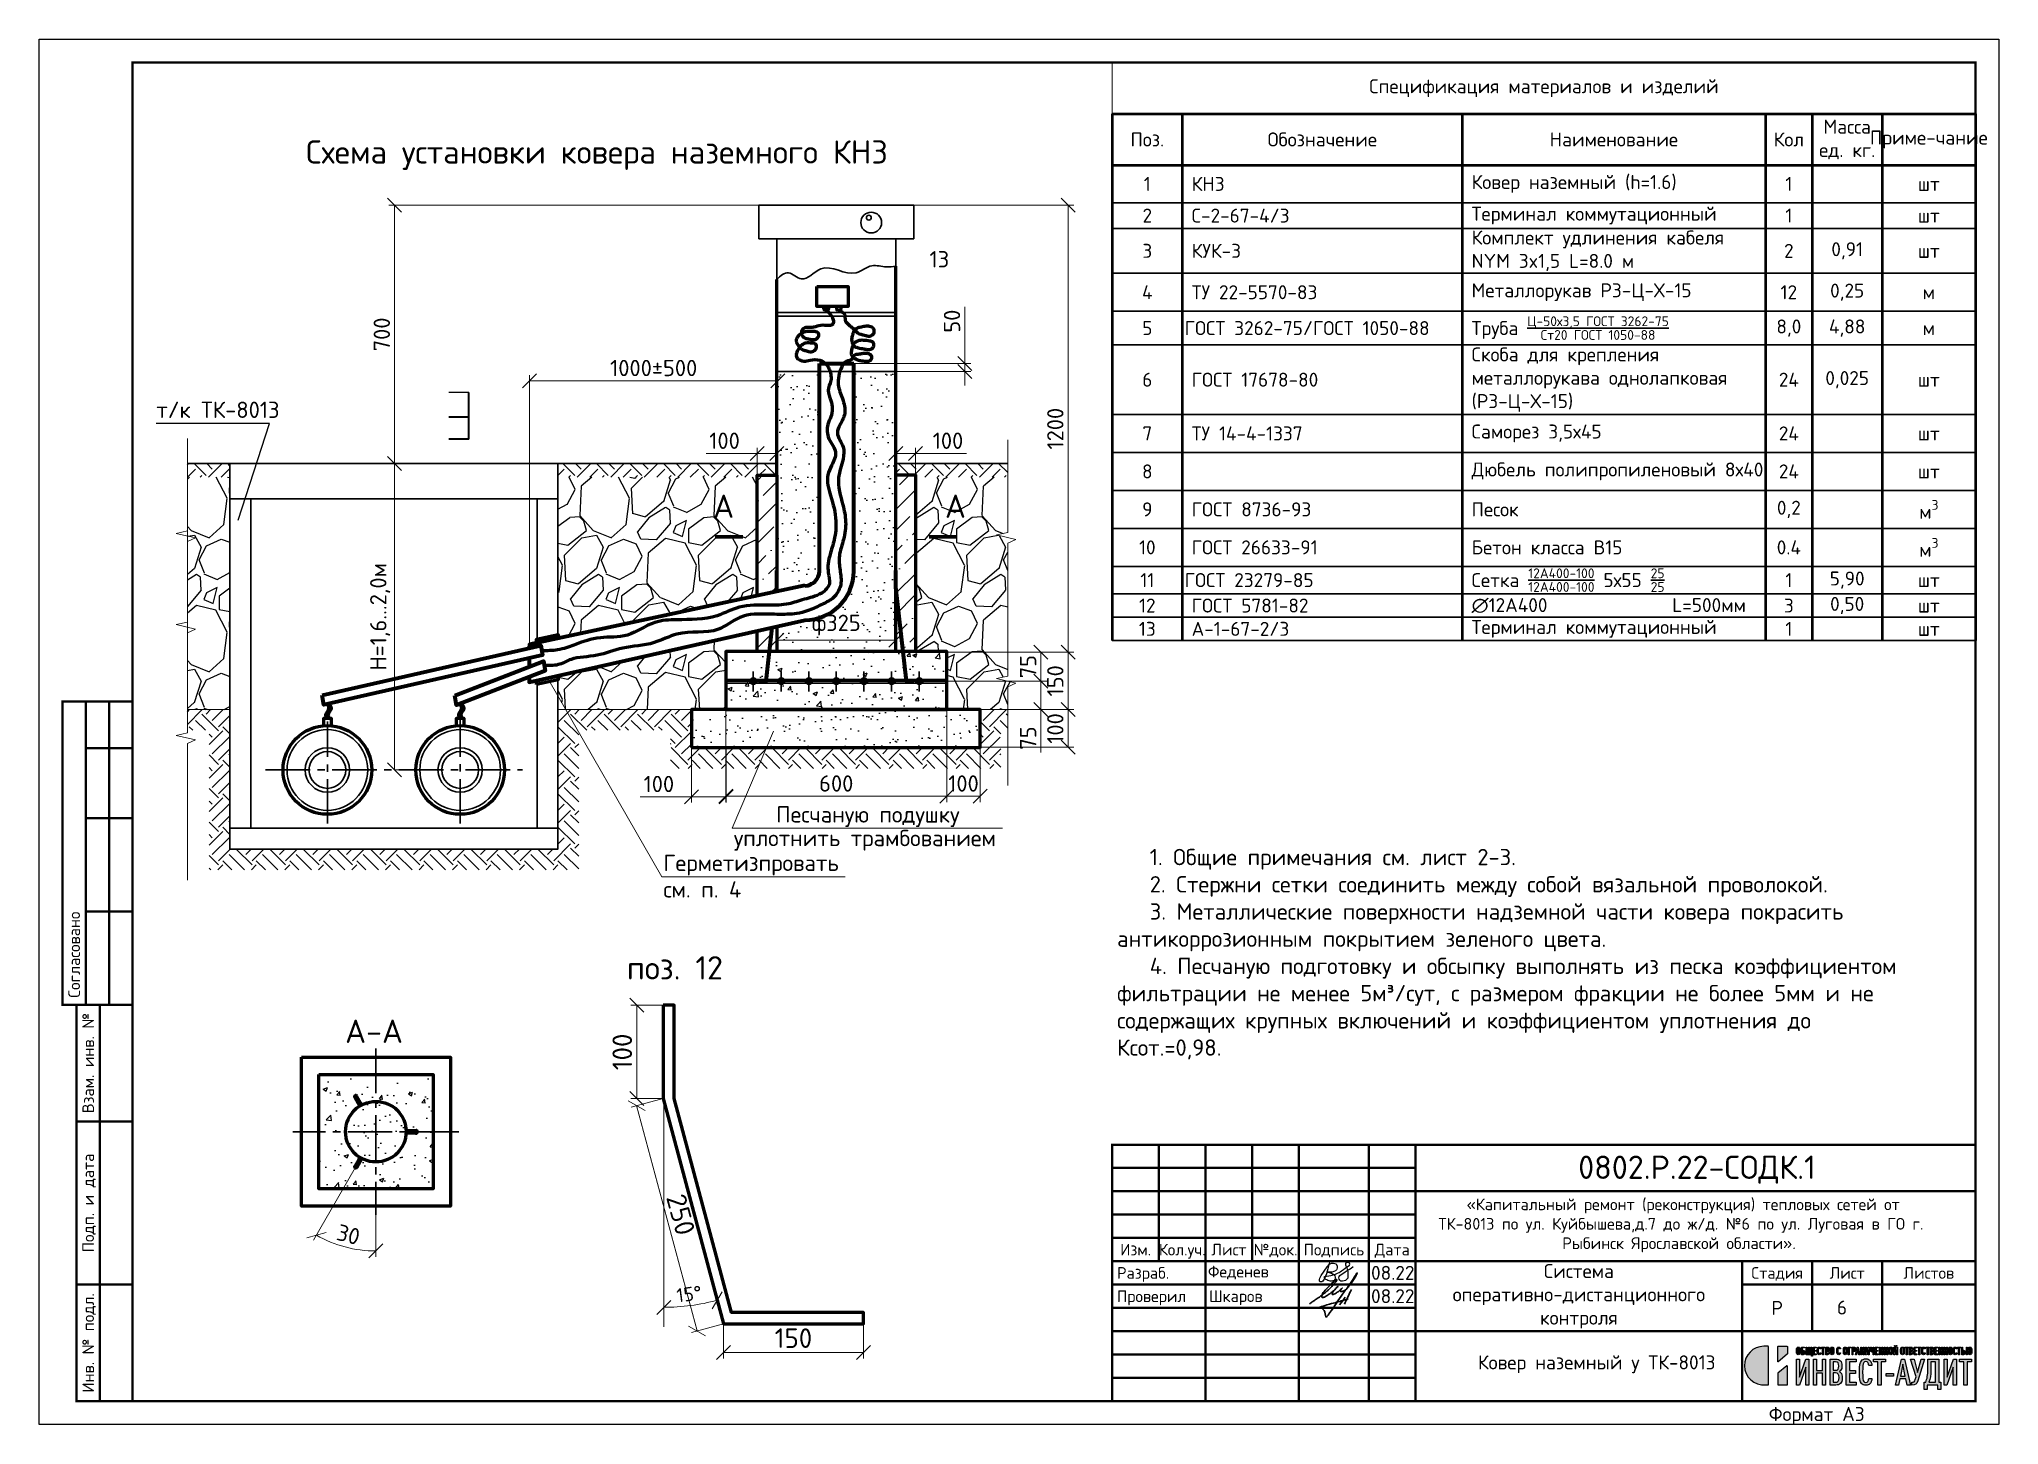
# Model space of a CAD drawing. Header units: millimetres. Extents: x -112426 to 6776, y 1218 to 38707.
# Drawn here: x 4727.9 to 5147.9, y 2282.6 to 2579.7 of the extents above; entities that cross this region are included whole.
import ezdxf
from ezdxf.enums import TextEntityAlignment as Align

# ---------------------------------------------------------------- set-up
doc = ezdxf.new("R2010")
doc.units = ezdxf.units.MM
doc.linetypes.add('осевая2', pattern=[28.575, 19.05, -3.175, 3.175, -3.175])
for name, color, linetype, lineweight in [('12  Размер', 7, 'Continuous', 20), ('2 Рамка обычные', 1, 'Continuous', 60), ('Объекты проект.', 1, 'Continuous', 80), ('Объекты проектирования', 1, 'Continuous', 60), ('Осевая', 2, 'осевая2', 30), ('Основной', 1, 'Continuous', 60), ('Размер 3.5', 250, 'Continuous', 35), ('Размерный', 4, 'Continuous', 30), ('Размеры на чертеже', 250, 'Continuous', 25), ('Размеры обычные', 4, 'Continuous', 30), ('Таблица', 250, 'Continuous', 30)]:
    doc.layers.add(name, color=color, linetype=linetype, lineweight=lineweight)
for name, color, linetype in [('layer 1', 7, 'Continuous'), ('РАЗМЕР', 7, 'Continuous'), ('рамка', 7, 'Continuous'), ('Штриховка', 7, 'Continuous')]:
    doc.layers.add(name, color=color, linetype=linetype)
doc.styles.add('-ISOCPEUR-', font='isocpeur.TTF')
doc.styles.add('GOST', font='gost.shx', dxfattribs={"oblique": 15})
doc.dimstyles.new('М 1 к 100', dxfattribs={"dimtxt": 3.5, "dimasz": 3, "dimexe": 1.25, "dimexo": 0, "dimgap": 1, "dimtad": 1, "dimdec": 0, "dimlfac": 100, "dimtxsty": 'GOST', "dimblk": 'OBLIQUE', "dimcen": 5, "dimclrd": 256, "dimclre": 256, "dimclrt": 256, "dimazin": 2, "dimtfac": 1, "dimtdec": 0, "dimtmove": 0, "dimatfit": 3, "dimldrblk": 'NONE', "dimfxl": 0, "dimlwd": -1, "dimlwe": -1, "dimarcsym": 2})
pattern_1 = [(45, (-11125.0783, 6433.908), (4e-16, 7.1842049), [5.08, -5.08]), (45, (-11126.4253, 6435.2553), (4e-16, 7.1842049), [5.08, -5.08]), (45, (-11127.7723, 6436.6023), (4e-16, 7.1842049), [5.08, -5.08]), (135, (-11127.7723, 6437.5003), (-7.1842049, 4e-16), [5.08, -5.08]), (135, (-11126.4253, 6438.8474), (-7.1842049, 4e-16), [5.08, -5.08]), (135, (-11125.0783, 6440.1944), (-7.1842049, 4e-16), [5.08, -5.08])]

msp = doc.modelspace()

# ---------------------------------------------------------------- texts
at = {"layer": 'Основной', "color": 7, "style": '-ISOCPEUR-'}
for s, p in [('Схема установки ковера наземного КНЗ ', (4849.07, 2555.532)), ('поз. 12', (4864.188, 2380.616)), ('А-А', (4799.706, 2367.021))]:
    msp.add_text(s, height=5, dxfattribs=at).set_placement(p, align=Align.MIDDLE_CENTER)
at = {"layer": 'РАЗМЕР', "color": 7, "style": '-ISOCPEUR-'}
for s, p in [('т/к ТК-8013', (4753.048, 2498.501)), ('Песчаную подушку', (4885.882, 2411.764)), ('уплотнить трамбованием', (4876.817, 2406.694)), ('Герметизпровать', (4861.718, 2401.371)), ('см. п. 4', (4861.718, 2395.685))]:
    msp.add_text(s, height=3.5, dxfattribs=at).set_placement(p)
at = {"layer": 'Размерный', "color": 0, "style": '-ISOCPEUR-'}
for p in [(5013.394, 2313.728), (5013.394, 2308.728)]:
    msp.add_text('08.22', height=3, dxfattribs=at).set_placement(p)
at = {"layer": 'Размерный', "color": 7, "lineweight": 30, "char_height": 3.5, "attachment_point": 1, "style": '-ISOCPEUR-'}
for s, width, insert in [('\\pi7;13', 15.47502, (4911.759, 2534.283)), ('\\pi7;1. Общие примечания см. лист 2-3.\\P2. Стержни сетки соединить между собой вязальной проволокой. \\P3. Металлические поверхности надземной части ковера покрасить антикоррозионным покрытием зеленого цвета.\\P4. Песчаную подготовку и обсыпку выполнять из песка коэффициентом фильтрации не менее 5м³/сут, с размером фракции не более 5мм и не содержащих крупных включений и коэффициентом уплотнения до Ксот.=0,98.', 171.9057, (4958.964, 2406.116))]:
    msp.add_mtext_dynamic_manual_height_columns(s, width=width, gutter_width=12.5, heights=[0], dxfattribs=dict(at, insert=insert))
at = {"layer": 'Размерный', "color": 7, "lineweight": 30, "insert": (4985.54, 2340.361), "char_height": 5, "width": 185, "attachment_point": 1, "style": '-ISOCPEUR-'}
msp.add_mtext('\\pi62.25,l10;0802.Р.22-СОДК.1', dxfattribs=at)
at = {"layer": 'Размеры обычные', "color": 7, "linetype": 'Continuous', "lineweight": 30, "char_height": 5, "width": 3.26795, "attachment_point": 1, "style": '-ISOCPEUR-'}
for insert in [(4872.388, 2482.085), (4922.072, 2482.085)]:
    msp.add_mtext('А', dxfattribs=dict(at, insert=insert))

# ---------------------------------------------------------------- blocks, each defined once
blk = doc.blocks.new('Лого')
h = blk.add_hatch(color=151)
h.set_gradient(color1=(158, 191, 227), color2=(46, 54, 92), tint=1, name='HEMISPHERICAL')
edge = h.paths.add_edge_path()
edge.add_spline(control_points=[(0.349, 0.494), (-0.191, 0.447), (-0.657, 0.871), (-0.657, 1.415), (-0.657, 1.415), (-0.657, 1.925), (-0.243, 2.339), (0.267, 2.339), (0.267, 2.339), (0.267, 2.339), (0.471, 2.339), (0.471, 2.339), (0.471, 2.339), (0.479, 2.339), (0.485, 2.333), (0.485, 2.325), (0.485, 2.325), (0.485, 2.325), (0.485, 0.508), (0.485, 0.508), (0.485, 0.508), (0.485, 0.5), (0.479, 0.494), (0.471, 0.494), (0.471, 0.494), (0.471, 0.494), (0.35, 0.494), (0.35, 0.494), (0.35, 0.494), (0.35, 0.494), (0.349, 0.494), (0.349, 0.494)], knot_values=[0, 0, 0, 0, 0.111111, 0.111111, 0.111111, 0.111121, 0.222222, 0.222222, 0.222222, 0.222232, 0.333333, 0.333333, 0.333333, 0.333344, 0.444444, 0.444444, 0.444444, 0.444455, 0.555556, 0.555556, 0.555556, 0.555566, 0.666667, 0.666667, 0.666667, 0.666677, 0.777778, 0.777778, 0.777778, 0.777788, 1, 1, 1, 1], degree=3, periodic=0)
edge = h.paths.add_edge_path()
edge.add_spline(control_points=[(0.955, 1.604), (0.955, 1.604), (1.385, 1.966), (1.385, 1.966), (1.385, 1.966), (1.388, 1.969), (1.39, 1.972), (1.39, 1.976), (1.39, 1.976), (1.39, 1.976), (1.39, 2.325), (1.39, 2.325), (1.39, 2.325), (1.39, 2.333), (1.384, 2.339), (1.377, 2.339), (1.377, 2.339), (1.377, 2.339), (0.947, 2.339), (0.947, 2.339), (0.947, 2.339), (0.939, 2.339), (0.933, 2.333), (0.933, 2.325), (0.933, 2.325), (0.933, 2.325), (0.933, 1.614), (0.933, 1.614), (0.933, 1.614), (0.933, 1.609), (0.936, 1.604), (0.941, 1.602), (0.941, 1.602), (0.946, 1.6), (0.951, 1.601), (0.955, 1.604)], knot_values=[0, 0, 0, 0, 0.1, 0.1, 0.1, 0.10001, 0.2, 0.2, 0.2, 0.20001, 0.3, 0.3, 0.3, 0.30001, 0.4, 0.4, 0.4, 0.40001, 0.5, 0.5, 0.5, 0.50001, 0.6, 0.6, 0.6, 0.60001, 0.7, 0.7, 0.7, 0.70001, 0.8, 0.8, 0.8, 0.80001, 1, 1, 1, 1], degree=3, periodic=0)
edge = h.paths.add_edge_path()
edge.add_spline(control_points=[(0.938, 1.059), (0.938, 1.059), (1.369, 1.401), (1.369, 1.401), (1.369, 1.401), (1.373, 1.404), (1.378, 1.405), (1.383, 1.402), (1.383, 1.402), (1.387, 1.4), (1.39, 1.396), (1.39, 1.39), (1.39, 1.39), (1.39, 1.39), (1.39, 0.508), (1.39, 0.508), (1.39, 0.508), (1.39, 0.5), (1.384, 0.494), (1.377, 0.494), (1.377, 0.494), (1.377, 0.494), (0.947, 0.494), (0.947, 0.494), (0.947, 0.494), (0.939, 0.494), (0.933, 0.5), (0.933, 0.508), (0.933, 0.508), (0.933, 0.508), (0.933, 1.049), (0.933, 1.049), (0.933, 1.049), (0.933, 1.053), (0.935, 1.057), (0.938, 1.059)], knot_values=[0, 0, 0, 0, 0.1, 0.1, 0.1, 0.10001, 0.2, 0.2, 0.2, 0.20001, 0.3, 0.3, 0.3, 0.30001, 0.4, 0.4, 0.4, 0.40001, 0.5, 0.5, 0.5, 0.50001, 0.6, 0.6, 0.6, 0.60001, 0.7, 0.7, 0.7, 0.70001, 0.8, 0.8, 0.8, 0.80001, 1, 1, 1, 1], degree=3, periodic=0)
at = {"true_color": 0x2e365c}
h = blk.add_hatch(color=159, dxfattribs=at)
h.dxf.hatch_style = 1
edge = h.paths.add_edge_path()
edge.add_spline(control_points=[(10.169, 1.594), (10.169, 1.594), (10.169, 1.727), (10.169, 1.727), (10.169, 1.727), (10.169, 1.727), (9.605, 1.727), (9.605, 1.727), (9.605, 1.727), (9.605, 1.727), (9.605, 1.594), (9.605, 1.594), (9.605, 1.594), (9.605, 1.594), (9.813, 1.594), (9.813, 1.594), (9.813, 1.594), (9.813, 1.594), (9.813, 0.491), (9.813, 0.491), (9.813, 0.491), (9.813, 0.491), (9.962, 0.491), (9.962, 0.491), (9.962, 0.491), (9.962, 0.491), (9.962, 1.594), (9.962, 1.594), (9.962, 1.594), (9.962, 1.594), (10.169, 1.594), (10.169, 1.594)], knot_values=[0, 0, 0, 0, 0.111111, 0.111111, 0.111111, 0.111121, 0.222222, 0.222222, 0.222222, 0.222232, 0.333333, 0.333333, 0.333333, 0.333344, 0.444444, 0.444444, 0.444444, 0.444455, 0.555556, 0.555556, 0.555556, 0.555566, 0.666667, 0.666667, 0.666667, 0.666677, 0.777778, 0.777778, 0.777778, 0.777788, 1, 1, 1, 1], degree=3, periodic=0)
edge = h.paths.add_edge_path()
edge.add_spline(control_points=[(9.457, 0.491), (9.457, 0.491), (9.457, 1.727), (9.457, 1.727), (9.457, 1.727), (9.457, 1.727), (9.32, 1.727), (9.32, 1.727), (9.32, 1.727), (9.32, 1.727), (9.017, 0.868), (9.017, 0.868), (9.017, 0.868), (9.017, 0.868), (9.017, 1.727), (9.017, 1.727), (9.017, 1.727), (9.017, 1.727), (8.867, 1.727), (8.867, 1.727), (8.867, 1.727), (8.867, 1.727), (8.867, 0.491), (8.867, 0.491), (8.867, 0.491), (8.867, 0.491), (9.006, 0.491), (9.006, 0.491), (9.006, 0.491), (9.006, 0.491), (9.308, 1.349), (9.308, 1.349), (9.308, 1.349), (9.308, 1.349), (9.308, 0.491), (9.308, 0.491), (9.308, 0.491), (9.308, 0.491), (9.457, 0.491), (9.457, 0.491)], knot_values=[0, 0, 0, 0, 0.090909, 0.090909, 0.090909, 0.090919, 0.181818, 0.181818, 0.181818, 0.181828, 0.272727, 0.272727, 0.272727, 0.272738, 0.363636, 0.363636, 0.363636, 0.363647, 0.454545, 0.454545, 0.454545, 0.454556, 0.545455, 0.545455, 0.545455, 0.545465, 0.636364, 0.636364, 0.636364, 0.636374, 0.727273, 0.727273, 0.727273, 0.727283, 0.818182, 0.818182, 0.818182, 0.818192, 1, 1, 1, 1], degree=3, periodic=0)
edge = h.paths.add_edge_path(flags=16)
edge.add_spline(control_points=[(8.463, 0.625), (8.463, 0.625), (8.147, 0.625), (8.147, 0.625), (8.147, 0.625), (8.208, 0.788), (8.239, 0.974), (8.239, 1.198), (8.239, 1.198), (8.239, 1.198), (8.239, 1.594), (8.239, 1.594), (8.239, 1.594), (8.239, 1.594), (8.463, 1.594), (8.463, 1.594), (8.463, 1.594), (8.463, 1.594), (8.463, 0.625), (8.463, 0.625)], knot_values=[0, 0, 0, 0, 0.166667, 0.166667, 0.166667, 0.166677, 0.333333, 0.333333, 0.333333, 0.333344, 0.5, 0.5, 0.5, 0.50001, 0.666667, 0.666667, 0.666667, 0.666677, 1, 1, 1, 1], degree=3, periodic=0)
edge = h.paths.add_edge_path()
edge.add_spline(control_points=[(8.709, 0.271), (8.709, 0.271), (8.709, 0.625), (8.709, 0.625), (8.709, 0.625), (8.709, 0.625), (8.612, 0.625), (8.612, 0.625), (8.612, 0.625), (8.612, 0.625), (8.612, 1.727), (8.612, 1.727), (8.612, 1.727), (8.612, 1.727), (8.095, 1.727), (8.095, 1.727), (8.095, 1.727), (8.095, 1.727), (8.095, 1.231), (8.095, 1.231), (8.095, 1.231), (8.095, 0.988), (8.057, 0.792), (7.994, 0.625), (7.994, 0.625), (7.994, 0.625), (7.916, 0.625), (7.916, 0.625), (7.916, 0.625), (7.916, 0.625), (7.916, 0.271), (7.916, 0.271), (7.916, 0.271), (7.916, 0.271), (8.058, 0.271), (8.058, 0.271), (8.058, 0.271), (8.058, 0.271), (8.058, 0.491), (8.058, 0.491), (8.058, 0.491), (8.058, 0.491), (8.567, 0.491), (8.567, 0.491), (8.567, 0.491), (8.567, 0.491), (8.567, 0.271), (8.567, 0.271), (8.567, 0.271), (8.567, 0.271), (8.709, 0.271), (8.709, 0.271)], knot_values=[0, 0, 0, 0, 0.071429, 0.071429, 0.071429, 0.071439, 0.142857, 0.142857, 0.142857, 0.142867, 0.214286, 0.214286, 0.214286, 0.214296, 0.285714, 0.285714, 0.285714, 0.285725, 0.357143, 0.357143, 0.357143, 0.357153, 0.428571, 0.428571, 0.428571, 0.428582, 0.5, 0.5, 0.5, 0.50001, 0.571429, 0.571429, 0.571429, 0.571439, 0.642857, 0.642857, 0.642857, 0.642867, 0.714286, 0.714286, 0.714286, 0.714296, 0.785714, 0.785714, 0.785714, 0.785725, 0.857143, 0.857143, 0.857143, 0.857153, 1, 1, 1, 1], degree=3, periodic=0)
edge = h.paths.add_edge_path()
edge.add_spline(control_points=[(7.937, 1.727), (7.937, 1.727), (7.774, 1.727), (7.774, 1.727), (7.774, 1.727), (7.774, 1.727), (7.605, 1.097), (7.605, 1.097), (7.605, 1.097), (7.605, 1.097), (7.434, 1.727), (7.434, 1.727), (7.434, 1.727), (7.434, 1.727), (7.271, 1.727), (7.271, 1.727), (7.271, 1.727), (7.271, 1.727), (7.534, 0.891), (7.534, 0.891), (7.534, 0.891), (7.534, 0.891), (7.494, 0.754), (7.494, 0.754), (7.494, 0.754), (7.465, 0.651), (7.427, 0.625), (7.326, 0.625), (7.326, 0.625), (7.326, 0.625), (7.326, 0.491), (7.326, 0.491), (7.326, 0.491), (7.496, 0.491), (7.566, 0.524), (7.616, 0.688), (7.616, 0.688), (7.616, 0.688), (7.937, 1.727), (7.937, 1.727)], knot_values=[0, 0, 0, 0, 0.090909, 0.090909, 0.090909, 0.090919, 0.181818, 0.181818, 0.181818, 0.181828, 0.272727, 0.272727, 0.272727, 0.272738, 0.363636, 0.363636, 0.363636, 0.363647, 0.454545, 0.454545, 0.454545, 0.454556, 0.545455, 0.545455, 0.545455, 0.545465, 0.636364, 0.636364, 0.636364, 0.636374, 0.727273, 0.727273, 0.727273, 0.727283, 0.818182, 0.818182, 0.818182, 0.818192, 1, 1, 1, 1], degree=3, periodic=0)
edge = h.paths.add_edge_path(flags=16)
edge.add_spline(control_points=[(7.019, 0.917), (7.019, 0.917), (6.788, 0.917), (6.788, 0.917), (6.788, 0.917), (6.788, 0.917), (6.904, 1.486), (6.904, 1.486), (6.904, 1.486), (6.904, 1.486), (7.019, 0.917), (7.019, 0.917)], knot_values=[0, 0, 0, 0, 0.25, 0.25, 0.25, 0.25001, 0.5, 0.5, 0.5, 0.50001, 1, 1, 1, 1], degree=3, periodic=0)
edge = h.paths.add_edge_path()
edge.add_spline(control_points=[(7.264, 0.491), (7.264, 0.491), (6.977, 1.727), (6.977, 1.727), (6.977, 1.727), (6.977, 1.727), (6.833, 1.727), (6.833, 1.727), (6.833, 1.727), (6.833, 1.727), (6.545, 0.491), (6.545, 0.491), (6.545, 0.491), (6.545, 0.491), (6.701, 0.491), (6.701, 0.491), (6.701, 0.491), (6.701, 0.491), (6.76, 0.783), (6.76, 0.783), (6.76, 0.783), (6.76, 0.783), (7.047, 0.783), (7.047, 0.783), (7.047, 0.783), (7.047, 0.783), (7.106, 0.491), (7.106, 0.491), (7.106, 0.491), (7.106, 0.491), (7.264, 0.491), (7.264, 0.491)], knot_values=[0, 0, 0, 0, 0.111111, 0.111111, 0.111111, 0.111121, 0.222222, 0.222222, 0.222222, 0.222232, 0.333333, 0.333333, 0.333333, 0.333344, 0.444444, 0.444444, 0.444444, 0.444455, 0.555556, 0.555556, 0.555556, 0.555566, 0.666667, 0.666667, 0.666667, 0.666677, 0.777778, 0.777778, 0.777778, 0.777788, 1, 1, 1, 1], degree=3, periodic=0)
edge = h.paths.add_edge_path()
edge.add_spline(control_points=[(6.448, 0.915), (6.448, 0.915), (6.448, 1.049), (6.448, 1.049), (6.448, 1.049), (6.448, 1.049), (6.108, 1.049), (6.108, 1.049), (6.108, 1.049), (6.108, 1.049), (6.108, 0.915), (6.108, 0.915), (6.108, 0.915), (6.108, 0.915), (6.448, 0.915), (6.448, 0.915)], knot_values=[0, 0, 0, 0, 0.2, 0.2, 0.2, 0.20001, 0.4, 0.4, 0.4, 0.40001, 0.6, 0.6, 0.6, 0.60001, 1, 1, 1, 1], degree=3, periodic=0)
edge = h.paths.add_edge_path()
edge.add_spline(control_points=[(6.069, 1.594), (6.069, 1.594), (6.069, 1.727), (6.069, 1.727), (6.069, 1.727), (6.069, 1.727), (5.505, 1.727), (5.505, 1.727), (5.505, 1.727), (5.505, 1.727), (5.505, 1.594), (5.505, 1.594), (5.505, 1.594), (5.505, 1.594), (5.714, 1.594), (5.714, 1.594), (5.714, 1.594), (5.714, 1.594), (5.714, 0.491), (5.714, 0.491), (5.714, 0.491), (5.714, 0.491), (5.863, 0.491), (5.863, 0.491), (5.863, 0.491), (5.863, 0.491), (5.863, 1.594), (5.863, 1.594), (5.863, 1.594), (5.863, 1.594), (6.069, 1.594), (6.069, 1.594)], knot_values=[0, 0, 0, 0, 0.111111, 0.111111, 0.111111, 0.111121, 0.222222, 0.222222, 0.222222, 0.222232, 0.333333, 0.333333, 0.333333, 0.333344, 0.444444, 0.444444, 0.444444, 0.444455, 0.555556, 0.555556, 0.555556, 0.555566, 0.666667, 0.666667, 0.666667, 0.666677, 0.777778, 0.777778, 0.777778, 0.777788, 1, 1, 1, 1], degree=3, periodic=0)
edge = h.paths.add_edge_path()
edge.add_spline(control_points=[(5.42, 0.797), (5.42, 0.797), (5.273, 0.797), (5.273, 0.797), (5.273, 0.797), (5.271, 0.745), (5.261, 0.691), (5.233, 0.655), (5.233, 0.655), (5.214, 0.63), (5.183, 0.611), (5.136, 0.611), (5.136, 0.611), (5.087, 0.611), (5.054, 0.63), (5.033, 0.658), (5.033, 0.658), (4.99, 0.717), (4.983, 0.816), (4.983, 1.109), (4.983, 1.109), (4.983, 1.403), (4.99, 1.502), (5.033, 1.561), (5.033, 1.561), (5.054, 1.588), (5.087, 1.607), (5.136, 1.607), (5.136, 1.607), (5.183, 1.607), (5.214, 1.588), (5.233, 1.564), (5.233, 1.564), (5.262, 1.528), (5.271, 1.476), (5.273, 1.423), (5.273, 1.423), (5.273, 1.423), (5.42, 1.423), (5.42, 1.423), (5.42, 1.423), (5.419, 1.524), (5.389, 1.613), (5.332, 1.668), (5.332, 1.668), (5.283, 1.715), (5.223, 1.741), (5.136, 1.741), (5.136, 1.741), (5.039, 1.741), (4.971, 1.705), (4.924, 1.651), (4.924, 1.651), (4.842, 1.557), (4.834, 1.451), (4.834, 1.109), (4.834, 1.109), (4.834, 0.767), (4.842, 0.662), (4.924, 0.568), (4.924, 0.568), (4.971, 0.514), (5.039, 0.478), (5.136, 0.478), (5.136, 0.478), (5.217, 0.478), (5.278, 0.502), (5.327, 0.545), (5.327, 0.545), (5.387, 0.601), (5.419, 0.693), (5.42, 0.797)], knot_values=[0, 0, 0, 0, 0.052632, 0.052632, 0.052632, 0.052642, 0.105263, 0.105263, 0.105263, 0.105273, 0.157895, 0.157895, 0.157895, 0.157905, 0.210526, 0.210526, 0.210526, 0.210537, 0.263158, 0.263158, 0.263158, 0.263168, 0.315789, 0.315789, 0.315789, 0.3158, 0.368421, 0.368421, 0.368421, 0.368431, 0.421053, 0.421053, 0.421053, 0.421063, 0.473684, 0.473684, 0.473684, 0.473694, 0.526316, 0.526316, 0.526316, 0.526326, 0.578947, 0.578947, 0.578947, 0.578958, 0.631579, 0.631579, 0.631579, 0.631589, 0.684211, 0.684211, 0.684211, 0.684221, 0.736842, 0.736842, 0.736842, 0.736852, 0.789474, 0.789474, 0.789474, 0.789484, 0.842105, 0.842105, 0.842105, 0.842116, 0.894737, 0.894737, 0.894737, 0.894747, 1, 1, 1, 1], degree=3, periodic=0)
edge = h.paths.add_edge_path()
edge.add_spline(control_points=[(4.681, 0.491), (4.681, 0.491), (4.681, 0.625), (4.681, 0.625), (4.681, 0.625), (4.681, 0.625), (4.353, 0.625), (4.353, 0.625), (4.353, 0.625), (4.353, 0.625), (4.353, 1.045), (4.353, 1.045), (4.353, 1.045), (4.353, 1.045), (4.636, 1.045), (4.636, 1.045), (4.636, 1.045), (4.636, 1.045), (4.636, 1.179), (4.636, 1.179), (4.636, 1.179), (4.636, 1.179), (4.353, 1.179), (4.353, 1.179), (4.353, 1.179), (4.353, 1.179), (4.353, 1.594), (4.353, 1.594), (4.353, 1.594), (4.353, 1.594), (4.681, 1.594), (4.681, 1.594), (4.681, 1.594), (4.681, 1.594), (4.681, 1.727), (4.681, 1.727), (4.681, 1.727), (4.681, 1.727), (4.204, 1.727), (4.204, 1.727), (4.204, 1.727), (4.204, 1.727), (4.204, 0.491), (4.204, 0.491), (4.204, 0.491), (4.204, 0.491), (4.681, 0.491), (4.681, 0.491)], knot_values=[0, 0, 0, 0, 0.076923, 0.076923, 0.076923, 0.076933, 0.153846, 0.153846, 0.153846, 0.153856, 0.230769, 0.230769, 0.230769, 0.230779, 0.307692, 0.307692, 0.307692, 0.307703, 0.384615, 0.384615, 0.384615, 0.384626, 0.461538, 0.461538, 0.461538, 0.461549, 0.538462, 0.538462, 0.538462, 0.538472, 0.615385, 0.615385, 0.615385, 0.615395, 0.692308, 0.692308, 0.692308, 0.692318, 0.769231, 0.769231, 0.769231, 0.769241, 0.846154, 0.846154, 0.846154, 0.846164, 1, 1, 1, 1], degree=3, periodic=0)
edge = h.paths.add_edge_path(flags=16)
edge.add_spline(control_points=[(3.848, 1.396), (3.848, 1.255), (3.798, 1.198), (3.692, 1.198), (3.692, 1.198), (3.692, 1.198), (3.582, 1.198), (3.582, 1.198), (3.582, 1.198), (3.582, 1.198), (3.582, 1.594), (3.582, 1.594), (3.582, 1.594), (3.582, 1.594), (3.692, 1.594), (3.692, 1.594), (3.692, 1.594), (3.799, 1.594), (3.848, 1.545), (3.848, 1.396)], knot_values=[0, 0, 0, 0, 0.166667, 0.166667, 0.166667, 0.166677, 0.333333, 0.333333, 0.333333, 0.333344, 0.5, 0.5, 0.5, 0.50001, 0.666667, 0.666667, 0.666667, 0.666677, 1, 1, 1, 1], degree=3, periodic=0)
edge = h.paths.add_edge_path(flags=16)
edge.add_spline(control_points=[(3.857, 0.847), (3.857, 0.677), (3.803, 0.625), (3.69, 0.625), (3.69, 0.625), (3.69, 0.625), (3.582, 0.625), (3.582, 0.625), (3.582, 0.625), (3.582, 0.625), (3.582, 1.069), (3.582, 1.069), (3.582, 1.069), (3.582, 1.069), (3.69, 1.069), (3.69, 1.069), (3.69, 1.069), (3.801, 1.069), (3.857, 1.007), (3.857, 0.847)], knot_values=[0, 0, 0, 0, 0.166667, 0.166667, 0.166667, 0.166677, 0.333333, 0.333333, 0.333333, 0.333344, 0.5, 0.5, 0.5, 0.50001, 0.666667, 0.666667, 0.666667, 0.666677, 1, 1, 1, 1], degree=3, periodic=0)
edge = h.paths.add_edge_path()
edge.add_spline(control_points=[(4.006, 0.839), (4.006, 0.944), (3.995, 1.028), (3.931, 1.09), (3.931, 1.09), (3.91, 1.109), (3.883, 1.127), (3.855, 1.135), (3.855, 1.135), (3.879, 1.146), (3.903, 1.161), (3.924, 1.182), (3.924, 1.182), (3.985, 1.241), (3.997, 1.314), (3.997, 1.403), (3.997, 1.403), (3.997, 1.536), (3.978, 1.597), (3.924, 1.653), (3.924, 1.653), (3.874, 1.705), (3.808, 1.727), (3.699, 1.727), (3.699, 1.727), (3.699, 1.727), (3.433, 1.727), (3.433, 1.727), (3.433, 1.727), (3.433, 1.727), (3.433, 0.491), (3.433, 0.491), (3.433, 0.491), (3.433, 0.491), (3.699, 0.491), (3.699, 0.491), (3.699, 0.491), (3.808, 0.491), (3.876, 0.514), (3.926, 0.566), (3.926, 0.566), (3.982, 0.623), (4.006, 0.689), (4.006, 0.839)], knot_values=[0, 0, 0, 0, 0.083333, 0.083333, 0.083333, 0.083344, 0.166667, 0.166667, 0.166667, 0.166677, 0.25, 0.25, 0.25, 0.25001, 0.333333, 0.333333, 0.333333, 0.333344, 0.416667, 0.416667, 0.416667, 0.416677, 0.5, 0.5, 0.5, 0.50001, 0.583333, 0.583333, 0.583333, 0.583344, 0.666667, 0.666667, 0.666667, 0.666677, 0.75, 0.75, 0.75, 0.75001, 0.833333, 0.833333, 0.833333, 0.833344, 1, 1, 1, 1], degree=3, periodic=0)
edge = h.paths.add_edge_path()
edge.add_spline(control_points=[(3.211, 0.491), (3.211, 0.491), (3.211, 1.727), (3.211, 1.727), (3.211, 1.727), (3.211, 1.727), (3.062, 1.727), (3.062, 1.727), (3.062, 1.727), (3.062, 1.727), (3.062, 1.187), (3.062, 1.187), (3.062, 1.187), (3.062, 1.187), (2.787, 1.187), (2.787, 1.187), (2.787, 1.187), (2.787, 1.187), (2.787, 1.727), (2.787, 1.727), (2.787, 1.727), (2.787, 1.727), (2.638, 1.727), (2.638, 1.727), (2.638, 1.727), (2.638, 1.727), (2.638, 0.491), (2.638, 0.491), (2.638, 0.491), (2.638, 0.491), (2.787, 0.491), (2.787, 0.491), (2.787, 0.491), (2.787, 0.491), (2.787, 1.052), (2.787, 1.052), (2.787, 1.052), (2.787, 1.052), (3.062, 1.052), (3.062, 1.052), (3.062, 1.052), (3.062, 1.052), (3.062, 0.491), (3.062, 0.491), (3.062, 0.491), (3.062, 0.491), (3.211, 0.491), (3.211, 0.491)], knot_values=[0, 0, 0, 0, 0.076923, 0.076923, 0.076923, 0.076933, 0.153846, 0.153846, 0.153846, 0.153856, 0.230769, 0.230769, 0.230769, 0.230779, 0.307692, 0.307692, 0.307692, 0.307703, 0.384615, 0.384615, 0.384615, 0.384626, 0.461538, 0.461538, 0.461538, 0.461549, 0.538462, 0.538462, 0.538462, 0.538472, 0.615385, 0.615385, 0.615385, 0.615395, 0.692308, 0.692308, 0.692308, 0.692318, 0.769231, 0.769231, 0.769231, 0.769241, 0.846154, 0.846154, 0.846154, 0.846164, 1, 1, 1, 1], degree=3, periodic=0)
edge = h.paths.add_edge_path()
edge.add_spline(control_points=[(2.416, 0.491), (2.416, 0.491), (2.416, 1.727), (2.416, 1.727), (2.416, 1.727), (2.416, 1.727), (2.279, 1.727), (2.279, 1.727), (2.279, 1.727), (2.279, 1.727), (1.975, 0.868), (1.975, 0.868), (1.975, 0.868), (1.975, 0.868), (1.975, 1.727), (1.975, 1.727), (1.975, 1.727), (1.975, 1.727), (1.826, 1.727), (1.826, 1.727), (1.826, 1.727), (1.826, 1.727), (1.826, 0.491), (1.826, 0.491), (1.826, 0.491), (1.826, 0.491), (1.965, 0.491), (1.965, 0.491), (1.965, 0.491), (1.965, 0.491), (2.267, 1.349), (2.267, 1.349), (2.267, 1.349), (2.267, 1.349), (2.267, 0.491), (2.267, 0.491), (2.267, 0.491), (2.267, 0.491), (2.416, 0.491), (2.416, 0.491)], knot_values=[0, 0, 0, 0, 0.090909, 0.090909, 0.090909, 0.090919, 0.181818, 0.181818, 0.181818, 0.181828, 0.272727, 0.272727, 0.272727, 0.272738, 0.363636, 0.363636, 0.363636, 0.363647, 0.454545, 0.454545, 0.454545, 0.454556, 0.545455, 0.545455, 0.545455, 0.545465, 0.636364, 0.636364, 0.636364, 0.636374, 0.727273, 0.727273, 0.727273, 0.727283, 0.818182, 0.818182, 0.818182, 0.818192, 1, 1, 1, 1], degree=3, periodic=0)
edge = h.paths.add_edge_path(flags=16)
edge.add_spline(control_points=[(10.15, 2.121), (10.15, 2.035), (10.148, 2.006), (10.135, 1.989), (10.135, 1.989), (10.128, 1.981), (10.119, 1.975), (10.105, 1.975), (10.105, 1.975), (10.091, 1.975), (10.082, 1.981), (10.076, 1.989), (10.076, 1.989), (10.062, 2.006), (10.06, 2.035), (10.06, 2.121), (10.06, 2.121), (10.06, 2.207), (10.062, 2.235), (10.076, 2.253), (10.076, 2.253), (10.082, 2.261), (10.091, 2.266), (10.105, 2.266), (10.105, 2.266), (10.119, 2.266), (10.128, 2.261), (10.135, 2.253), (10.135, 2.253), (10.148, 2.235), (10.15, 2.207), (10.15, 2.121)], knot_values=[0, 0, 0, 0, 0.111111, 0.111111, 0.111111, 0.111121, 0.222222, 0.222222, 0.222222, 0.222232, 0.333333, 0.333333, 0.333333, 0.333344, 0.444444, 0.444444, 0.444444, 0.444455, 0.555556, 0.555556, 0.555556, 0.555566, 0.666667, 0.666667, 0.666667, 0.666677, 0.777778, 0.777778, 0.777778, 0.777788, 1, 1, 1, 1], degree=3, periodic=0)
edge = h.paths.add_edge_path()
edge.add_spline(control_points=[(9.974, 1.94), (9.974, 1.94), (9.974, 2.104), (9.974, 2.104), (9.974, 2.104), (9.974, 2.104), (10.017, 2.104), (10.017, 2.104), (10.017, 2.104), (10.017, 2.017), (10.021, 1.988), (10.043, 1.962), (10.043, 1.962), (10.057, 1.946), (10.077, 1.936), (10.105, 1.936), (10.105, 1.936), (10.134, 1.936), (10.153, 1.946), (10.167, 1.962), (10.167, 1.962), (10.19, 1.989), (10.194, 2.021), (10.194, 2.121), (10.194, 2.121), (10.194, 2.221), (10.191, 2.251), (10.167, 2.279), (10.167, 2.279), (10.153, 2.295), (10.134, 2.306), (10.105, 2.306), (10.105, 2.306), (10.077, 2.306), (10.057, 2.295), (10.043, 2.279), (10.043, 2.279), (10.022, 2.254), (10.017, 2.225), (10.017, 2.144), (10.017, 2.144), (10.017, 2.144), (9.974, 2.144), (9.974, 2.144), (9.974, 2.144), (9.974, 2.144), (9.974, 2.302), (9.974, 2.302), (9.974, 2.302), (9.974, 2.302), (9.93, 2.302), (9.93, 2.302), (9.93, 2.302), (9.93, 2.302), (9.93, 1.94), (9.93, 1.94), (9.93, 1.94), (9.93, 1.94), (9.974, 1.94), (9.974, 1.94)], knot_values=[0, 0, 0, 0, 0.0625, 0.0625, 0.0625, 0.06251, 0.125, 0.125, 0.125, 0.12501, 0.1875, 0.1875, 0.1875, 0.18751, 0.25, 0.25, 0.25, 0.25001, 0.3125, 0.3125, 0.3125, 0.31251, 0.375, 0.375, 0.375, 0.37501, 0.4375, 0.4375, 0.4375, 0.43751, 0.5, 0.5, 0.5, 0.50001, 0.5625, 0.5625, 0.5625, 0.56251, 0.625, 0.625, 0.625, 0.62501, 0.6875, 0.6875, 0.6875, 0.68751, 0.75, 0.75, 0.75, 0.75001, 0.8125, 0.8125, 0.8125, 0.81251, 0.875, 0.875, 0.875, 0.87501, 1, 1, 1, 1], degree=3, periodic=0)
edge = h.paths.add_edge_path(flags=16)
edge.add_spline(control_points=[(9.833, 2.046), (9.833, 1.997), (9.819, 1.979), (9.79, 1.979), (9.79, 1.979), (9.79, 1.979), (9.753, 1.979), (9.753, 1.979), (9.753, 1.979), (9.753, 1.979), (9.753, 2.112), (9.753, 2.112), (9.753, 2.112), (9.753, 2.112), (9.79, 2.112), (9.79, 2.112), (9.79, 2.112), (9.819, 2.112), (9.833, 2.094), (9.833, 2.046)], knot_values=[0, 0, 0, 0, 0.166667, 0.166667, 0.166667, 0.166677, 0.333333, 0.333333, 0.333333, 0.333344, 0.5, 0.5, 0.5, 0.50001, 0.666667, 0.666667, 0.666667, 0.666677, 1, 1, 1, 1], degree=3, periodic=0)
edge = h.paths.add_edge_path()
edge.add_spline(control_points=[(9.877, 2.046), (9.877, 2.125), (9.846, 2.151), (9.791, 2.151), (9.791, 2.151), (9.791, 2.151), (9.753, 2.151), (9.753, 2.151), (9.753, 2.151), (9.753, 2.151), (9.753, 2.302), (9.753, 2.302), (9.753, 2.302), (9.753, 2.302), (9.709, 2.302), (9.709, 2.302), (9.709, 2.302), (9.709, 2.302), (9.709, 1.94), (9.709, 1.94), (9.709, 1.94), (9.709, 1.94), (9.791, 1.94), (9.791, 1.94), (9.791, 1.94), (9.845, 1.94), (9.877, 1.966), (9.877, 2.046)], knot_values=[0, 0, 0, 0, 0.125, 0.125, 0.125, 0.12501, 0.25, 0.25, 0.25, 0.25001, 0.375, 0.375, 0.375, 0.37501, 0.5, 0.5, 0.5, 0.50001, 0.625, 0.625, 0.625, 0.62501, 0.75, 0.75, 0.75, 0.75001, 1, 1, 1, 1], degree=3, periodic=0)
edge = h.paths.add_edge_path()
edge.add_spline(control_points=[(9.666, 2.262), (9.666, 2.262), (9.666, 2.302), (9.666, 2.302), (9.666, 2.302), (9.666, 2.302), (9.501, 2.302), (9.501, 2.302), (9.501, 2.302), (9.501, 2.302), (9.501, 2.262), (9.501, 2.262), (9.501, 2.262), (9.501, 2.262), (9.562, 2.262), (9.562, 2.262), (9.562, 2.262), (9.562, 2.262), (9.562, 1.94), (9.562, 1.94), (9.562, 1.94), (9.562, 1.94), (9.606, 1.94), (9.606, 1.94), (9.606, 1.94), (9.606, 1.94), (9.606, 2.262), (9.606, 2.262), (9.606, 2.262), (9.606, 2.262), (9.666, 2.262), (9.666, 2.262)], knot_values=[0, 0, 0, 0, 0.111111, 0.111111, 0.111111, 0.111121, 0.222222, 0.222222, 0.222222, 0.222232, 0.333333, 0.333333, 0.333333, 0.333344, 0.444444, 0.444444, 0.444444, 0.444455, 0.555556, 0.555556, 0.555556, 0.555566, 0.666667, 0.666667, 0.666667, 0.666677, 0.777778, 0.777778, 0.777778, 0.777788, 1, 1, 1, 1], degree=3, periodic=0)
edge = h.paths.add_edge_path()
edge.add_spline(control_points=[(9.476, 2.029), (9.476, 2.029), (9.433, 2.029), (9.433, 2.029), (9.433, 2.029), (9.433, 2.014), (9.43, 1.998), (9.421, 1.988), (9.421, 1.988), (9.416, 1.981), (9.407, 1.975), (9.393, 1.975), (9.393, 1.975), (9.379, 1.975), (9.369, 1.981), (9.363, 1.989), (9.363, 1.989), (9.35, 2.006), (9.348, 2.035), (9.348, 2.121), (9.348, 2.121), (9.348, 2.207), (9.35, 2.235), (9.363, 2.253), (9.363, 2.253), (9.369, 2.261), (9.379, 2.266), (9.393, 2.266), (9.393, 2.266), (9.407, 2.266), (9.416, 2.261), (9.421, 2.254), (9.421, 2.254), (9.43, 2.243), (9.433, 2.228), (9.433, 2.213), (9.433, 2.213), (9.433, 2.213), (9.476, 2.213), (9.476, 2.213), (9.476, 2.213), (9.476, 2.242), (9.467, 2.268), (9.45, 2.284), (9.45, 2.284), (9.436, 2.298), (9.418, 2.306), (9.393, 2.306), (9.393, 2.306), (9.365, 2.306), (9.345, 2.295), (9.331, 2.279), (9.331, 2.279), (9.307, 2.252), (9.305, 2.221), (9.305, 2.121), (9.305, 2.121), (9.305, 2.021), (9.307, 1.99), (9.331, 1.962), (9.331, 1.962), (9.345, 1.946), (9.365, 1.936), (9.393, 1.936), (9.393, 1.936), (9.417, 1.936), (9.435, 1.943), (9.449, 1.956), (9.449, 1.956), (9.467, 1.972), (9.476, 1.999), (9.476, 2.029)], knot_values=[0, 0, 0, 0, 0.052632, 0.052632, 0.052632, 0.052642, 0.105263, 0.105263, 0.105263, 0.105273, 0.157895, 0.157895, 0.157895, 0.157905, 0.210526, 0.210526, 0.210526, 0.210537, 0.263158, 0.263158, 0.263158, 0.263168, 0.315789, 0.315789, 0.315789, 0.3158, 0.368421, 0.368421, 0.368421, 0.368431, 0.421053, 0.421053, 0.421053, 0.421063, 0.473684, 0.473684, 0.473684, 0.473694, 0.526316, 0.526316, 0.526316, 0.526326, 0.578947, 0.578947, 0.578947, 0.578958, 0.631579, 0.631579, 0.631579, 0.631589, 0.684211, 0.684211, 0.684211, 0.684221, 0.736842, 0.736842, 0.736842, 0.736852, 0.789474, 0.789474, 0.789474, 0.789484, 0.842105, 0.842105, 0.842105, 0.842116, 0.894737, 0.894737, 0.894737, 0.894747, 1, 1, 1, 1], degree=3, periodic=0)
edge = h.paths.add_edge_path(flags=16)
edge.add_spline(control_points=[(9.213, 2.121), (9.213, 2.035), (9.211, 2.006), (9.198, 1.989), (9.198, 1.989), (9.192, 1.981), (9.183, 1.975), (9.169, 1.975), (9.169, 1.975), (9.154, 1.975), (9.145, 1.981), (9.139, 1.989), (9.139, 1.989), (9.126, 2.006), (9.124, 2.035), (9.124, 2.121), (9.124, 2.121), (9.124, 2.207), (9.126, 2.235), (9.139, 2.253), (9.139, 2.253), (9.145, 2.261), (9.154, 2.266), (9.169, 2.266), (9.169, 2.266), (9.183, 2.266), (9.192, 2.261), (9.198, 2.253), (9.198, 2.253), (9.211, 2.235), (9.213, 2.207), (9.213, 2.121)], knot_values=[0, 0, 0, 0, 0.111111, 0.111111, 0.111111, 0.111121, 0.222222, 0.222222, 0.222222, 0.222232, 0.333333, 0.333333, 0.333333, 0.333344, 0.444444, 0.444444, 0.444444, 0.444455, 0.555556, 0.555556, 0.555556, 0.555566, 0.666667, 0.666667, 0.666667, 0.666677, 0.777778, 0.777778, 0.777778, 0.777788, 1, 1, 1, 1], degree=3, periodic=0)
edge = h.paths.add_edge_path()
edge.add_spline(control_points=[(9.257, 2.121), (9.257, 2.221), (9.254, 2.253), (9.23, 2.279), (9.23, 2.279), (9.216, 2.295), (9.197, 2.306), (9.169, 2.306), (9.169, 2.306), (9.14, 2.306), (9.121, 2.295), (9.107, 2.279), (9.107, 2.279), (9.083, 2.253), (9.08, 2.221), (9.08, 2.121), (9.08, 2.121), (9.08, 2.021), (9.083, 1.988), (9.107, 1.962), (9.107, 1.962), (9.121, 1.946), (9.14, 1.936), (9.169, 1.936), (9.169, 1.936), (9.197, 1.936), (9.216, 1.946), (9.23, 1.962), (9.23, 1.962), (9.254, 1.988), (9.257, 2.021), (9.257, 2.121)], knot_values=[0, 0, 0, 0, 0.111111, 0.111111, 0.111111, 0.111121, 0.222222, 0.222222, 0.222222, 0.222232, 0.333333, 0.333333, 0.333333, 0.333344, 0.444444, 0.444444, 0.444444, 0.444455, 0.555556, 0.555556, 0.555556, 0.555566, 0.666667, 0.666667, 0.666667, 0.666677, 0.777778, 0.777778, 0.777778, 0.777788, 1, 1, 1, 1], degree=3, periodic=0)
edge = h.paths.add_edge_path()
edge.add_spline(control_points=[(9.024, 1.94), (9.024, 1.94), (9.024, 2.302), (9.024, 2.302), (9.024, 2.302), (9.024, 2.302), (8.98, 2.302), (8.98, 2.302), (8.98, 2.302), (8.98, 2.302), (8.98, 2.144), (8.98, 2.144), (8.98, 2.144), (8.98, 2.144), (8.9, 2.144), (8.9, 2.144), (8.9, 2.144), (8.9, 2.144), (8.9, 2.302), (8.9, 2.302), (8.9, 2.302), (8.9, 2.302), (8.856, 2.302), (8.856, 2.302), (8.856, 2.302), (8.856, 2.302), (8.856, 1.94), (8.856, 1.94), (8.856, 1.94), (8.856, 1.94), (8.9, 1.94), (8.9, 1.94), (8.9, 1.94), (8.9, 1.94), (8.9, 2.104), (8.9, 2.104), (8.9, 2.104), (8.9, 2.104), (8.98, 2.104), (8.98, 2.104), (8.98, 2.104), (8.98, 2.104), (8.98, 1.94), (8.98, 1.94), (8.98, 1.94), (8.98, 1.94), (9.024, 1.94), (9.024, 1.94)], knot_values=[0, 0, 0, 0, 0.076923, 0.076923, 0.076923, 0.076933, 0.153846, 0.153846, 0.153846, 0.153856, 0.230769, 0.230769, 0.230769, 0.230779, 0.307692, 0.307692, 0.307692, 0.307703, 0.384615, 0.384615, 0.384615, 0.384626, 0.461538, 0.461538, 0.461538, 0.461549, 0.538462, 0.538462, 0.538462, 0.538472, 0.615385, 0.615385, 0.615385, 0.615395, 0.692308, 0.692308, 0.692308, 0.692318, 0.769231, 0.769231, 0.769231, 0.769241, 0.846154, 0.846154, 0.846154, 0.846164, 1, 1, 1, 1], degree=3, periodic=0)
edge = h.paths.add_edge_path()
edge.add_spline(control_points=[(8.791, 1.94), (8.791, 1.94), (8.791, 2.302), (8.791, 2.302), (8.791, 2.302), (8.791, 2.302), (8.747, 2.302), (8.747, 2.302), (8.747, 2.302), (8.747, 2.302), (8.747, 2.144), (8.747, 2.144), (8.747, 2.144), (8.747, 2.144), (8.667, 2.144), (8.667, 2.144), (8.667, 2.144), (8.667, 2.144), (8.667, 2.302), (8.667, 2.302), (8.667, 2.302), (8.667, 2.302), (8.624, 2.302), (8.624, 2.302), (8.624, 2.302), (8.624, 2.302), (8.624, 1.94), (8.624, 1.94), (8.624, 1.94), (8.624, 1.94), (8.667, 1.94), (8.667, 1.94), (8.667, 1.94), (8.667, 1.94), (8.667, 2.104), (8.667, 2.104), (8.667, 2.104), (8.667, 2.104), (8.747, 2.104), (8.747, 2.104), (8.747, 2.104), (8.747, 2.104), (8.747, 1.94), (8.747, 1.94), (8.747, 1.94), (8.747, 1.94), (8.791, 1.94), (8.791, 1.94)], knot_values=[0, 0, 0, 0, 0.076923, 0.076923, 0.076923, 0.076933, 0.153846, 0.153846, 0.153846, 0.153856, 0.230769, 0.230769, 0.230769, 0.230779, 0.307692, 0.307692, 0.307692, 0.307703, 0.384615, 0.384615, 0.384615, 0.384626, 0.461538, 0.461538, 0.461538, 0.461549, 0.538462, 0.538462, 0.538462, 0.538472, 0.615385, 0.615385, 0.615385, 0.615395, 0.692308, 0.692308, 0.692308, 0.692318, 0.769231, 0.769231, 0.769231, 0.769241, 0.846154, 0.846154, 0.846154, 0.846164, 1, 1, 1, 1], degree=3, periodic=0)
edge = h.paths.add_edge_path()
edge.add_spline(control_points=[(8.57, 1.94), (8.57, 1.94), (8.57, 1.979), (8.57, 1.979), (8.57, 1.979), (8.57, 1.979), (8.474, 1.979), (8.474, 1.979), (8.474, 1.979), (8.474, 1.979), (8.474, 2.102), (8.474, 2.102), (8.474, 2.102), (8.474, 2.102), (8.557, 2.102), (8.557, 2.102), (8.557, 2.102), (8.557, 2.102), (8.557, 2.141), (8.557, 2.141), (8.557, 2.141), (8.557, 2.141), (8.474, 2.141), (8.474, 2.141), (8.474, 2.141), (8.474, 2.141), (8.474, 2.262), (8.474, 2.262), (8.474, 2.262), (8.474, 2.262), (8.57, 2.262), (8.57, 2.262), (8.57, 2.262), (8.57, 2.262), (8.57, 2.302), (8.57, 2.302), (8.57, 2.302), (8.57, 2.302), (8.431, 2.302), (8.431, 2.302), (8.431, 2.302), (8.431, 2.302), (8.431, 1.94), (8.431, 1.94), (8.431, 1.94), (8.431, 1.94), (8.57, 1.94), (8.57, 1.94)], knot_values=[0, 0, 0, 0, 0.076923, 0.076923, 0.076923, 0.076933, 0.153846, 0.153846, 0.153846, 0.153856, 0.230769, 0.230769, 0.230769, 0.230779, 0.307692, 0.307692, 0.307692, 0.307703, 0.384615, 0.384615, 0.384615, 0.384626, 0.461538, 0.461538, 0.461538, 0.461549, 0.538462, 0.538462, 0.538462, 0.538472, 0.615385, 0.615385, 0.615385, 0.615395, 0.692308, 0.692308, 0.692308, 0.692318, 0.769231, 0.769231, 0.769231, 0.769241, 0.846154, 0.846154, 0.846154, 0.846164, 1, 1, 1, 1], degree=3, periodic=0)
edge = h.paths.add_edge_path(flags=16)
edge.add_spline(control_points=[(8.326, 2.205), (8.326, 2.163), (8.312, 2.147), (8.281, 2.147), (8.281, 2.147), (8.281, 2.147), (8.249, 2.147), (8.249, 2.147), (8.249, 2.147), (8.249, 2.147), (8.249, 2.262), (8.249, 2.262), (8.249, 2.262), (8.249, 2.262), (8.281, 2.262), (8.281, 2.262), (8.281, 2.262), (8.312, 2.262), (8.326, 2.248), (8.326, 2.205)], knot_values=[0, 0, 0, 0, 0.166667, 0.166667, 0.166667, 0.166677, 0.333333, 0.333333, 0.333333, 0.333344, 0.5, 0.5, 0.5, 0.50001, 0.666667, 0.666667, 0.666667, 0.666677, 1, 1, 1, 1], degree=3, periodic=0)
edge = h.paths.add_edge_path(flags=16)
edge.add_spline(control_points=[(8.329, 2.044), (8.329, 1.994), (8.313, 1.979), (8.28, 1.979), (8.28, 1.979), (8.28, 1.979), (8.249, 1.979), (8.249, 1.979), (8.249, 1.979), (8.249, 1.979), (8.249, 2.109), (8.249, 2.109), (8.249, 2.109), (8.249, 2.109), (8.28, 2.109), (8.28, 2.109), (8.28, 2.109), (8.313, 2.109), (8.329, 2.091), (8.329, 2.044)], knot_values=[0, 0, 0, 0, 0.166667, 0.166667, 0.166667, 0.166677, 0.333333, 0.333333, 0.333333, 0.333344, 0.5, 0.5, 0.5, 0.50001, 0.666667, 0.666667, 0.666667, 0.666677, 1, 1, 1, 1], degree=3, periodic=0)
edge = h.paths.add_edge_path()
edge.add_spline(control_points=[(8.373, 2.041), (8.373, 2.072), (8.37, 2.097), (8.351, 2.115), (8.351, 2.115), (8.345, 2.121), (8.337, 2.126), (8.328, 2.128), (8.328, 2.128), (8.336, 2.131), (8.343, 2.136), (8.349, 2.142), (8.349, 2.142), (8.367, 2.159), (8.37, 2.181), (8.37, 2.207), (8.37, 2.207), (8.37, 2.246), (8.364, 2.263), (8.349, 2.28), (8.349, 2.28), (8.334, 2.295), (8.315, 2.302), (8.283, 2.302), (8.283, 2.302), (8.283, 2.302), (8.205, 2.302), (8.205, 2.302), (8.205, 2.302), (8.205, 2.302), (8.205, 1.94), (8.205, 1.94), (8.205, 1.94), (8.205, 1.94), (8.283, 1.94), (8.283, 1.94), (8.283, 1.94), (8.315, 1.94), (8.335, 1.946), (8.349, 1.962), (8.349, 1.962), (8.365, 1.978), (8.373, 1.998), (8.373, 2.041)], knot_values=[0, 0, 0, 0, 0.083333, 0.083333, 0.083333, 0.083344, 0.166667, 0.166667, 0.166667, 0.166677, 0.25, 0.25, 0.25, 0.25001, 0.333333, 0.333333, 0.333333, 0.333344, 0.416667, 0.416667, 0.416667, 0.416677, 0.5, 0.5, 0.5, 0.50001, 0.583333, 0.583333, 0.583333, 0.583344, 0.666667, 0.666667, 0.666667, 0.666677, 0.75, 0.75, 0.75, 0.75001, 0.833333, 0.833333, 0.833333, 0.833344, 1, 1, 1, 1], degree=3, periodic=0)
edge = h.paths.add_edge_path()
edge.add_spline(control_points=[(8.162, 2.262), (8.162, 2.262), (8.162, 2.302), (8.162, 2.302), (8.162, 2.302), (8.162, 2.302), (7.997, 2.302), (7.997, 2.302), (7.997, 2.302), (7.997, 2.302), (7.997, 2.262), (7.997, 2.262), (7.997, 2.262), (7.997, 2.262), (8.058, 2.262), (8.058, 2.262), (8.058, 2.262), (8.058, 2.262), (8.058, 1.94), (8.058, 1.94), (8.058, 1.94), (8.058, 1.94), (8.101, 1.94), (8.101, 1.94), (8.101, 1.94), (8.101, 1.94), (8.101, 2.262), (8.101, 2.262), (8.101, 2.262), (8.101, 2.262), (8.162, 2.262), (8.162, 2.262)], knot_values=[0, 0, 0, 0, 0.111111, 0.111111, 0.111111, 0.111121, 0.222222, 0.222222, 0.222222, 0.222232, 0.333333, 0.333333, 0.333333, 0.333344, 0.444444, 0.444444, 0.444444, 0.444455, 0.555556, 0.555556, 0.555556, 0.555566, 0.666667, 0.666667, 0.666667, 0.666677, 0.777778, 0.777778, 0.777778, 0.777788, 1, 1, 1, 1], degree=3, periodic=0)
edge = h.paths.add_edge_path()
edge.add_spline(control_points=[(7.972, 2.029), (7.972, 2.029), (7.929, 2.029), (7.929, 2.029), (7.929, 2.029), (7.928, 2.014), (7.925, 1.998), (7.917, 1.988), (7.917, 1.988), (7.911, 1.981), (7.902, 1.975), (7.889, 1.975), (7.889, 1.975), (7.874, 1.975), (7.865, 1.981), (7.859, 1.989), (7.859, 1.989), (7.846, 2.006), (7.844, 2.035), (7.844, 2.121), (7.844, 2.121), (7.844, 2.207), (7.846, 2.235), (7.859, 2.253), (7.859, 2.253), (7.865, 2.261), (7.874, 2.266), (7.889, 2.266), (7.889, 2.266), (7.902, 2.266), (7.911, 2.261), (7.917, 2.254), (7.917, 2.254), (7.926, 2.243), (7.928, 2.228), (7.929, 2.213), (7.929, 2.213), (7.929, 2.213), (7.972, 2.213), (7.972, 2.213), (7.972, 2.213), (7.971, 2.242), (7.963, 2.268), (7.946, 2.284), (7.946, 2.284), (7.932, 2.298), (7.914, 2.306), (7.889, 2.306), (7.889, 2.306), (7.86, 2.306), (7.84, 2.295), (7.827, 2.279), (7.827, 2.279), (7.803, 2.252), (7.8, 2.221), (7.8, 2.121), (7.8, 2.121), (7.8, 2.021), (7.803, 1.99), (7.827, 1.962), (7.827, 1.962), (7.84, 1.946), (7.86, 1.936), (7.889, 1.936), (7.889, 1.936), (7.912, 1.936), (7.93, 1.943), (7.944, 1.956), (7.944, 1.956), (7.962, 1.972), (7.971, 1.999), (7.972, 2.029)], knot_values=[0, 0, 0, 0, 0.052632, 0.052632, 0.052632, 0.052642, 0.105263, 0.105263, 0.105263, 0.105273, 0.157895, 0.157895, 0.157895, 0.157905, 0.210526, 0.210526, 0.210526, 0.210537, 0.263158, 0.263158, 0.263158, 0.263168, 0.315789, 0.315789, 0.315789, 0.3158, 0.368421, 0.368421, 0.368421, 0.368431, 0.421053, 0.421053, 0.421053, 0.421063, 0.473684, 0.473684, 0.473684, 0.473694, 0.526316, 0.526316, 0.526316, 0.526326, 0.578947, 0.578947, 0.578947, 0.578958, 0.631579, 0.631579, 0.631579, 0.631589, 0.684211, 0.684211, 0.684211, 0.684221, 0.736842, 0.736842, 0.736842, 0.736852, 0.789474, 0.789474, 0.789474, 0.789484, 0.842105, 0.842105, 0.842105, 0.842116, 0.894737, 0.894737, 0.894737, 0.894747, 1, 1, 1, 1], degree=3, periodic=0)
edge = h.paths.add_edge_path()
edge.add_spline(control_points=[(7.771, 2.262), (7.771, 2.262), (7.771, 2.302), (7.771, 2.302), (7.771, 2.302), (7.771, 2.302), (7.606, 2.302), (7.606, 2.302), (7.606, 2.302), (7.606, 2.302), (7.606, 2.262), (7.606, 2.262), (7.606, 2.262), (7.606, 2.262), (7.667, 2.262), (7.667, 2.262), (7.667, 2.262), (7.667, 2.262), (7.667, 1.94), (7.667, 1.94), (7.667, 1.94), (7.667, 1.94), (7.71, 1.94), (7.71, 1.94), (7.71, 1.94), (7.71, 1.94), (7.71, 2.262), (7.71, 2.262), (7.71, 2.262), (7.71, 2.262), (7.771, 2.262), (7.771, 2.262)], knot_values=[0, 0, 0, 0, 0.111111, 0.111111, 0.111111, 0.111121, 0.222222, 0.222222, 0.222222, 0.222232, 0.333333, 0.333333, 0.333333, 0.333344, 0.444444, 0.444444, 0.444444, 0.444455, 0.555556, 0.555556, 0.555556, 0.555566, 0.666667, 0.666667, 0.666667, 0.666677, 0.777778, 0.777778, 0.777778, 0.777788, 1, 1, 1, 1], degree=3, periodic=0)
edge = h.paths.add_edge_path()
edge.add_spline(control_points=[(7.574, 1.94), (7.574, 1.94), (7.574, 1.979), (7.574, 1.979), (7.574, 1.979), (7.574, 1.979), (7.478, 1.979), (7.478, 1.979), (7.478, 1.979), (7.478, 1.979), (7.478, 2.102), (7.478, 2.102), (7.478, 2.102), (7.478, 2.102), (7.561, 2.102), (7.561, 2.102), (7.561, 2.102), (7.561, 2.102), (7.561, 2.141), (7.561, 2.141), (7.561, 2.141), (7.561, 2.141), (7.478, 2.141), (7.478, 2.141), (7.478, 2.141), (7.478, 2.141), (7.478, 2.262), (7.478, 2.262), (7.478, 2.262), (7.478, 2.262), (7.574, 2.262), (7.574, 2.262), (7.574, 2.262), (7.574, 2.262), (7.574, 2.302), (7.574, 2.302), (7.574, 2.302), (7.574, 2.302), (7.434, 2.302), (7.434, 2.302), (7.434, 2.302), (7.434, 2.302), (7.434, 1.94), (7.434, 1.94), (7.434, 1.94), (7.434, 1.94), (7.574, 1.94), (7.574, 1.94)], knot_values=[0, 0, 0, 0, 0.076923, 0.076923, 0.076923, 0.076933, 0.153846, 0.153846, 0.153846, 0.153856, 0.230769, 0.230769, 0.230769, 0.230779, 0.307692, 0.307692, 0.307692, 0.307703, 0.384615, 0.384615, 0.384615, 0.384626, 0.461538, 0.461538, 0.461538, 0.461549, 0.538462, 0.538462, 0.538462, 0.538472, 0.615385, 0.615385, 0.615385, 0.615395, 0.692308, 0.692308, 0.692308, 0.692318, 0.769231, 0.769231, 0.769231, 0.769241, 0.846154, 0.846154, 0.846154, 0.846164, 1, 1, 1, 1], degree=3, periodic=0)
edge = h.paths.add_edge_path(flags=16)
edge.add_spline(control_points=[(7.33, 2.205), (7.33, 2.163), (7.316, 2.147), (7.285, 2.147), (7.285, 2.147), (7.285, 2.147), (7.253, 2.147), (7.253, 2.147), (7.253, 2.147), (7.253, 2.147), (7.253, 2.262), (7.253, 2.262), (7.253, 2.262), (7.253, 2.262), (7.285, 2.262), (7.285, 2.262), (7.285, 2.262), (7.316, 2.262), (7.33, 2.248), (7.33, 2.205)], knot_values=[0, 0, 0, 0, 0.166667, 0.166667, 0.166667, 0.166677, 0.333333, 0.333333, 0.333333, 0.333344, 0.5, 0.5, 0.5, 0.50001, 0.666667, 0.666667, 0.666667, 0.666677, 1, 1, 1, 1], degree=3, periodic=0)
edge = h.paths.add_edge_path(flags=16)
edge.add_spline(control_points=[(7.333, 2.044), (7.333, 1.994), (7.317, 1.979), (7.284, 1.979), (7.284, 1.979), (7.284, 1.979), (7.253, 1.979), (7.253, 1.979), (7.253, 1.979), (7.253, 1.979), (7.253, 2.109), (7.253, 2.109), (7.253, 2.109), (7.253, 2.109), (7.284, 2.109), (7.284, 2.109), (7.284, 2.109), (7.317, 2.109), (7.333, 2.091), (7.333, 2.044)], knot_values=[0, 0, 0, 0, 0.166667, 0.166667, 0.166667, 0.166677, 0.333333, 0.333333, 0.333333, 0.333344, 0.5, 0.5, 0.5, 0.50001, 0.666667, 0.666667, 0.666667, 0.666677, 1, 1, 1, 1], degree=3, periodic=0)
edge = h.paths.add_edge_path()
edge.add_spline(control_points=[(7.377, 2.041), (7.377, 2.072), (7.374, 2.097), (7.355, 2.115), (7.355, 2.115), (7.349, 2.121), (7.341, 2.126), (7.332, 2.128), (7.332, 2.128), (7.339, 2.131), (7.347, 2.136), (7.353, 2.142), (7.353, 2.142), (7.37, 2.159), (7.374, 2.181), (7.374, 2.207), (7.374, 2.207), (7.374, 2.246), (7.368, 2.263), (7.353, 2.28), (7.353, 2.28), (7.338, 2.295), (7.319, 2.302), (7.287, 2.302), (7.287, 2.302), (7.287, 2.302), (7.209, 2.302), (7.209, 2.302), (7.209, 2.302), (7.209, 2.302), (7.209, 1.94), (7.209, 1.94), (7.209, 1.94), (7.209, 1.94), (7.287, 1.94), (7.287, 1.94), (7.287, 1.94), (7.319, 1.94), (7.338, 1.946), (7.353, 1.962), (7.353, 1.962), (7.369, 1.978), (7.377, 1.998), (7.377, 2.041)], knot_values=[0, 0, 0, 0, 0.083333, 0.083333, 0.083333, 0.083344, 0.166667, 0.166667, 0.166667, 0.166677, 0.25, 0.25, 0.25, 0.25001, 0.333333, 0.333333, 0.333333, 0.333344, 0.416667, 0.416667, 0.416667, 0.416677, 0.5, 0.5, 0.5, 0.50001, 0.583333, 0.583333, 0.583333, 0.583344, 0.666667, 0.666667, 0.666667, 0.666677, 0.75, 0.75, 0.75, 0.75001, 0.833333, 0.833333, 0.833333, 0.833344, 1, 1, 1, 1], degree=3, periodic=0)
edge = h.paths.add_edge_path()
edge.add_spline(control_points=[(7.166, 2.262), (7.166, 2.262), (7.166, 2.302), (7.166, 2.302), (7.166, 2.302), (7.166, 2.302), (7.001, 2.302), (7.001, 2.302), (7.001, 2.302), (7.001, 2.302), (7.001, 2.262), (7.001, 2.262), (7.001, 2.262), (7.001, 2.262), (7.062, 2.262), (7.062, 2.262), (7.062, 2.262), (7.062, 2.262), (7.062, 1.94), (7.062, 1.94), (7.062, 1.94), (7.062, 1.94), (7.105, 1.94), (7.105, 1.94), (7.105, 1.94), (7.105, 1.94), (7.105, 2.262), (7.105, 2.262), (7.105, 2.262), (7.105, 2.262), (7.166, 2.262), (7.166, 2.262)], knot_values=[0, 0, 0, 0, 0.111111, 0.111111, 0.111111, 0.111121, 0.222222, 0.222222, 0.222222, 0.222232, 0.333333, 0.333333, 0.333333, 0.333344, 0.444444, 0.444444, 0.444444, 0.444455, 0.555556, 0.555556, 0.555556, 0.555566, 0.666667, 0.666667, 0.666667, 0.666677, 0.777778, 0.777778, 0.777778, 0.777788, 1, 1, 1, 1], degree=3, periodic=0)
edge = h.paths.add_edge_path(flags=16)
edge.add_spline(control_points=[(6.928, 2.121), (6.928, 2.035), (6.925, 2.006), (6.912, 1.989), (6.912, 1.989), (6.906, 1.981), (6.897, 1.975), (6.883, 1.975), (6.883, 1.975), (6.869, 1.975), (6.859, 1.981), (6.853, 1.989), (6.853, 1.989), (6.84, 2.006), (6.838, 2.035), (6.838, 2.121), (6.838, 2.121), (6.838, 2.207), (6.84, 2.235), (6.853, 2.253), (6.853, 2.253), (6.859, 2.261), (6.869, 2.266), (6.883, 2.266), (6.883, 2.266), (6.897, 2.266), (6.906, 2.261), (6.912, 2.253), (6.912, 2.253), (6.925, 2.235), (6.928, 2.207), (6.928, 2.121)], knot_values=[0, 0, 0, 0, 0.111111, 0.111111, 0.111111, 0.111121, 0.222222, 0.222222, 0.222222, 0.222232, 0.333333, 0.333333, 0.333333, 0.333344, 0.444444, 0.444444, 0.444444, 0.444455, 0.555556, 0.555556, 0.555556, 0.555566, 0.666667, 0.666667, 0.666667, 0.666677, 0.777778, 0.777778, 0.777778, 0.777788, 1, 1, 1, 1], degree=3, periodic=0)
edge = h.paths.add_edge_path()
edge.add_spline(control_points=[(6.971, 2.121), (6.971, 2.221), (6.968, 2.253), (6.945, 2.279), (6.945, 2.279), (6.931, 2.295), (6.911, 2.306), (6.883, 2.306), (6.883, 2.306), (6.854, 2.306), (6.835, 2.295), (6.821, 2.279), (6.821, 2.279), (6.798, 2.253), (6.794, 2.221), (6.794, 2.121), (6.794, 2.121), (6.794, 2.021), (6.798, 1.988), (6.821, 1.962), (6.821, 1.962), (6.835, 1.946), (6.854, 1.936), (6.883, 1.936), (6.883, 1.936), (6.911, 1.936), (6.931, 1.946), (6.945, 1.962), (6.945, 1.962), (6.968, 1.988), (6.971, 2.021), (6.971, 2.121)], knot_values=[0, 0, 0, 0, 0.111111, 0.111111, 0.111111, 0.111121, 0.222222, 0.222222, 0.222222, 0.222232, 0.333333, 0.333333, 0.333333, 0.333344, 0.444444, 0.444444, 0.444444, 0.444455, 0.555556, 0.555556, 0.555556, 0.555566, 0.666667, 0.666667, 0.666667, 0.666677, 0.777778, 0.777778, 0.777778, 0.777788, 1, 1, 1, 1], degree=3, periodic=0)
edge = h.paths.add_edge_path()
edge.add_spline(control_points=[(6.643, 1.94), (6.643, 1.94), (6.643, 2.302), (6.643, 2.302), (6.643, 2.302), (6.643, 2.302), (6.603, 2.302), (6.603, 2.302), (6.603, 2.302), (6.603, 2.302), (6.514, 2.05), (6.514, 2.05), (6.514, 2.05), (6.514, 2.05), (6.514, 2.302), (6.514, 2.302), (6.514, 2.302), (6.514, 2.302), (6.47, 2.302), (6.47, 2.302), (6.47, 2.302), (6.47, 2.302), (6.47, 1.94), (6.47, 1.94), (6.47, 1.94), (6.47, 1.94), (6.511, 1.94), (6.511, 1.94), (6.511, 1.94), (6.511, 1.94), (6.599, 2.191), (6.599, 2.191), (6.599, 2.191), (6.599, 2.191), (6.599, 1.94), (6.599, 1.94), (6.599, 1.94), (6.599, 1.94), (6.643, 1.94), (6.643, 1.94)], knot_values=[0, 0, 0, 0, 0.090909, 0.090909, 0.090909, 0.090919, 0.181818, 0.181818, 0.181818, 0.181828, 0.272727, 0.272727, 0.272727, 0.272738, 0.363636, 0.363636, 0.363636, 0.363647, 0.454545, 0.454545, 0.454545, 0.454556, 0.545455, 0.545455, 0.545455, 0.545465, 0.636364, 0.636364, 0.636364, 0.636374, 0.727273, 0.727273, 0.727273, 0.727283, 0.818182, 0.818182, 0.818182, 0.818192, 1, 1, 1, 1], degree=3, periodic=0)
edge = h.paths.add_edge_path(flags=16)
edge.add_spline(control_points=[(6.37, 2.121), (6.37, 2.035), (6.368, 2.006), (6.355, 1.989), (6.355, 1.989), (6.349, 1.981), (6.34, 1.975), (6.326, 1.975), (6.326, 1.975), (6.311, 1.975), (6.302, 1.981), (6.296, 1.989), (6.296, 1.989), (6.283, 2.006), (6.281, 2.035), (6.281, 2.121), (6.281, 2.121), (6.281, 2.207), (6.283, 2.235), (6.296, 2.253), (6.296, 2.253), (6.302, 2.261), (6.311, 2.266), (6.326, 2.266), (6.326, 2.266), (6.34, 2.266), (6.349, 2.261), (6.355, 2.253), (6.355, 2.253), (6.368, 2.235), (6.37, 2.207), (6.37, 2.121)], knot_values=[0, 0, 0, 0, 0.111111, 0.111111, 0.111111, 0.111121, 0.222222, 0.222222, 0.222222, 0.222232, 0.333333, 0.333333, 0.333333, 0.333344, 0.444444, 0.444444, 0.444444, 0.444455, 0.555556, 0.555556, 0.555556, 0.555566, 0.666667, 0.666667, 0.666667, 0.666677, 0.777778, 0.777778, 0.777778, 0.777788, 1, 1, 1, 1], degree=3, periodic=0)
edge = h.paths.add_edge_path()
edge.add_spline(control_points=[(6.414, 2.121), (6.414, 2.221), (6.411, 2.253), (6.388, 2.279), (6.388, 2.279), (6.373, 2.295), (6.354, 2.306), (6.326, 2.306), (6.326, 2.306), (6.297, 2.306), (6.278, 2.295), (6.264, 2.279), (6.264, 2.279), (6.24, 2.253), (6.237, 2.221), (6.237, 2.121), (6.237, 2.121), (6.237, 2.021), (6.24, 1.988), (6.264, 1.962), (6.264, 1.962), (6.278, 1.946), (6.297, 1.936), (6.326, 1.936), (6.326, 1.936), (6.354, 1.936), (6.373, 1.946), (6.388, 1.962), (6.388, 1.962), (6.411, 1.988), (6.414, 2.021), (6.414, 2.121)], knot_values=[0, 0, 0, 0, 0.111111, 0.111111, 0.111111, 0.111121, 0.222222, 0.222222, 0.222222, 0.222232, 0.333333, 0.333333, 0.333333, 0.333344, 0.444444, 0.444444, 0.444444, 0.444455, 0.555556, 0.555556, 0.555556, 0.555566, 0.666667, 0.666667, 0.666667, 0.666677, 0.777778, 0.777778, 0.777778, 0.777788, 1, 1, 1, 1], degree=3, periodic=0)
edge = h.paths.add_edge_path()
edge.add_spline(control_points=[(6.181, 1.94), (6.181, 1.94), (6.181, 2.302), (6.181, 2.302), (6.181, 2.302), (6.181, 2.302), (6.137, 2.302), (6.137, 2.302), (6.137, 2.302), (6.137, 2.302), (6.137, 2.144), (6.137, 2.144), (6.137, 2.144), (6.137, 2.144), (6.057, 2.144), (6.057, 2.144), (6.057, 2.144), (6.057, 2.144), (6.057, 2.302), (6.057, 2.302), (6.057, 2.302), (6.057, 2.302), (6.013, 2.302), (6.013, 2.302), (6.013, 2.302), (6.013, 2.302), (6.013, 1.94), (6.013, 1.94), (6.013, 1.94), (6.013, 1.94), (6.057, 1.94), (6.057, 1.94), (6.057, 1.94), (6.057, 1.94), (6.057, 2.104), (6.057, 2.104), (6.057, 2.104), (6.057, 2.104), (6.137, 2.104), (6.137, 2.104), (6.137, 2.104), (6.137, 2.104), (6.137, 1.94), (6.137, 1.94), (6.137, 1.94), (6.137, 1.94), (6.181, 1.94), (6.181, 1.94)], knot_values=[0, 0, 0, 0, 0.076923, 0.076923, 0.076923, 0.076933, 0.153846, 0.153846, 0.153846, 0.153856, 0.230769, 0.230769, 0.230769, 0.230779, 0.307692, 0.307692, 0.307692, 0.307703, 0.384615, 0.384615, 0.384615, 0.384626, 0.461538, 0.461538, 0.461538, 0.461549, 0.538462, 0.538462, 0.538462, 0.538472, 0.615385, 0.615385, 0.615385, 0.615395, 0.692308, 0.692308, 0.692308, 0.692318, 0.769231, 0.769231, 0.769231, 0.769241, 0.846154, 0.846154, 0.846154, 0.846164, 1, 1, 1, 1], degree=3, periodic=0)
edge = h.paths.add_edge_path()
edge.add_spline(control_points=[(5.948, 1.94), (5.948, 1.94), (5.948, 2.302), (5.948, 2.302), (5.948, 2.302), (5.948, 2.302), (5.905, 2.302), (5.905, 2.302), (5.905, 2.302), (5.905, 2.302), (5.905, 2.144), (5.905, 2.144), (5.905, 2.144), (5.905, 2.144), (5.824, 2.144), (5.824, 2.144), (5.824, 2.144), (5.824, 2.144), (5.824, 2.302), (5.824, 2.302), (5.824, 2.302), (5.824, 2.302), (5.781, 2.302), (5.781, 2.302), (5.781, 2.302), (5.781, 2.302), (5.781, 1.94), (5.781, 1.94), (5.781, 1.94), (5.781, 1.94), (5.824, 1.94), (5.824, 1.94), (5.824, 1.94), (5.824, 1.94), (5.824, 2.104), (5.824, 2.104), (5.824, 2.104), (5.824, 2.104), (5.905, 2.104), (5.905, 2.104), (5.905, 2.104), (5.905, 2.104), (5.905, 1.94), (5.905, 1.94), (5.905, 1.94), (5.905, 1.94), (5.948, 1.94), (5.948, 1.94)], knot_values=[0, 0, 0, 0, 0.076923, 0.076923, 0.076923, 0.076933, 0.153846, 0.153846, 0.153846, 0.153856, 0.230769, 0.230769, 0.230769, 0.230779, 0.307692, 0.307692, 0.307692, 0.307703, 0.384615, 0.384615, 0.384615, 0.384626, 0.461538, 0.461538, 0.461538, 0.461549, 0.538462, 0.538462, 0.538462, 0.538472, 0.615385, 0.615385, 0.615385, 0.615395, 0.692308, 0.692308, 0.692308, 0.692318, 0.769231, 0.769231, 0.769231, 0.769241, 0.846154, 0.846154, 0.846154, 0.846164, 1, 1, 1, 1], degree=3, periodic=0)
edge = h.paths.add_edge_path()
edge.add_spline(control_points=[(5.727, 1.94), (5.727, 1.94), (5.727, 1.979), (5.727, 1.979), (5.727, 1.979), (5.727, 1.979), (5.631, 1.979), (5.631, 1.979), (5.631, 1.979), (5.631, 1.979), (5.631, 2.102), (5.631, 2.102), (5.631, 2.102), (5.631, 2.102), (5.714, 2.102), (5.714, 2.102), (5.714, 2.102), (5.714, 2.102), (5.714, 2.141), (5.714, 2.141), (5.714, 2.141), (5.714, 2.141), (5.631, 2.141), (5.631, 2.141), (5.631, 2.141), (5.631, 2.141), (5.631, 2.262), (5.631, 2.262), (5.631, 2.262), (5.631, 2.262), (5.727, 2.262), (5.727, 2.262), (5.727, 2.262), (5.727, 2.262), (5.727, 2.302), (5.727, 2.302), (5.727, 2.302), (5.727, 2.302), (5.588, 2.302), (5.588, 2.302), (5.588, 2.302), (5.588, 2.302), (5.588, 1.94), (5.588, 1.94), (5.588, 1.94), (5.588, 1.94), (5.727, 1.94), (5.727, 1.94)], knot_values=[0, 0, 0, 0, 0.076923, 0.076923, 0.076923, 0.076933, 0.153846, 0.153846, 0.153846, 0.153856, 0.230769, 0.230769, 0.230769, 0.230779, 0.307692, 0.307692, 0.307692, 0.307703, 0.384615, 0.384615, 0.384615, 0.384626, 0.461538, 0.461538, 0.461538, 0.461549, 0.538462, 0.538462, 0.538462, 0.538472, 0.615385, 0.615385, 0.615385, 0.615395, 0.692308, 0.692308, 0.692308, 0.692318, 0.769231, 0.769231, 0.769231, 0.769241, 0.846154, 0.846154, 0.846154, 0.846164, 1, 1, 1, 1], degree=3, periodic=0)
edge = h.paths.add_edge_path()
edge.add_spline(control_points=[(5.523, 1.94), (5.523, 1.94), (5.523, 2.302), (5.523, 2.302), (5.523, 2.302), (5.523, 2.302), (5.479, 2.302), (5.479, 2.302), (5.479, 2.302), (5.479, 2.302), (5.479, 2.109), (5.479, 2.109), (5.479, 2.109), (5.466, 2.106), (5.455, 2.105), (5.44, 2.105), (5.44, 2.105), (5.416, 2.105), (5.401, 2.114), (5.401, 2.153), (5.401, 2.153), (5.401, 2.153), (5.401, 2.302), (5.401, 2.302), (5.401, 2.302), (5.401, 2.302), (5.358, 2.302), (5.358, 2.302), (5.358, 2.302), (5.358, 2.302), (5.358, 2.149), (5.358, 2.149), (5.358, 2.149), (5.358, 2.087), (5.384, 2.066), (5.434, 2.066), (5.434, 2.066), (5.448, 2.066), (5.463, 2.067), (5.479, 2.07), (5.479, 2.07), (5.479, 2.07), (5.479, 1.94), (5.479, 1.94), (5.479, 1.94), (5.479, 1.94), (5.523, 1.94), (5.523, 1.94)], knot_values=[0, 0, 0, 0, 0.076923, 0.076923, 0.076923, 0.076933, 0.153846, 0.153846, 0.153846, 0.153856, 0.230769, 0.230769, 0.230769, 0.230779, 0.307692, 0.307692, 0.307692, 0.307703, 0.384615, 0.384615, 0.384615, 0.384626, 0.461538, 0.461538, 0.461538, 0.461549, 0.538462, 0.538462, 0.538462, 0.538472, 0.615385, 0.615385, 0.615385, 0.615395, 0.692308, 0.692308, 0.692308, 0.692318, 0.769231, 0.769231, 0.769231, 0.769241, 0.846154, 0.846154, 0.846154, 0.846164, 1, 1, 1, 1], degree=3, periodic=0)
edge = h.paths.add_edge_path()
edge.add_spline(control_points=[(5.295, 1.94), (5.295, 1.94), (5.295, 2.302), (5.295, 2.302), (5.295, 2.302), (5.295, 2.302), (5.254, 2.302), (5.254, 2.302), (5.254, 2.302), (5.254, 2.302), (5.166, 2.05), (5.166, 2.05), (5.166, 2.05), (5.166, 2.05), (5.166, 2.302), (5.166, 2.302), (5.166, 2.302), (5.166, 2.302), (5.122, 2.302), (5.122, 2.302), (5.122, 2.302), (5.122, 2.302), (5.122, 1.94), (5.122, 1.94), (5.122, 1.94), (5.122, 1.94), (5.163, 1.94), (5.163, 1.94), (5.163, 1.94), (5.163, 1.94), (5.251, 2.191), (5.251, 2.191), (5.251, 2.191), (5.251, 2.191), (5.251, 1.94), (5.251, 1.94), (5.251, 1.94), (5.251, 1.94), (5.295, 1.94), (5.295, 1.94)], knot_values=[0, 0, 0, 0, 0.090909, 0.090909, 0.090909, 0.090919, 0.181818, 0.181818, 0.181818, 0.181828, 0.272727, 0.272727, 0.272727, 0.272738, 0.363636, 0.363636, 0.363636, 0.363647, 0.454545, 0.454545, 0.454545, 0.454556, 0.545455, 0.545455, 0.545455, 0.545465, 0.636364, 0.636364, 0.636364, 0.636374, 0.727273, 0.727273, 0.727273, 0.727283, 0.818182, 0.818182, 0.818182, 0.818192, 1, 1, 1, 1], degree=3, periodic=0)
edge = h.paths.add_edge_path()
edge.add_spline(control_points=[(5.057, 1.94), (5.057, 1.94), (5.057, 2.302), (5.057, 2.302), (5.057, 2.302), (5.057, 2.302), (5.013, 2.302), (5.013, 2.302), (5.013, 2.302), (5.013, 2.302), (5.013, 2.144), (5.013, 2.144), (5.013, 2.144), (5.013, 2.144), (4.933, 2.144), (4.933, 2.144), (4.933, 2.144), (4.933, 2.144), (4.933, 2.302), (4.933, 2.302), (4.933, 2.302), (4.933, 2.302), (4.889, 2.302), (4.889, 2.302), (4.889, 2.302), (4.889, 2.302), (4.889, 1.94), (4.889, 1.94), (4.889, 1.94), (4.889, 1.94), (4.933, 1.94), (4.933, 1.94), (4.933, 1.94), (4.933, 1.94), (4.933, 2.104), (4.933, 2.104), (4.933, 2.104), (4.933, 2.104), (5.013, 2.104), (5.013, 2.104), (5.013, 2.104), (5.013, 2.104), (5.013, 1.94), (5.013, 1.94), (5.013, 1.94), (5.013, 1.94), (5.057, 1.94), (5.057, 1.94)], knot_values=[0, 0, 0, 0, 0.076923, 0.076923, 0.076923, 0.076933, 0.153846, 0.153846, 0.153846, 0.153856, 0.230769, 0.230769, 0.230769, 0.230779, 0.307692, 0.307692, 0.307692, 0.307703, 0.384615, 0.384615, 0.384615, 0.384626, 0.461538, 0.461538, 0.461538, 0.461549, 0.538462, 0.538462, 0.538462, 0.538472, 0.615385, 0.615385, 0.615385, 0.615395, 0.692308, 0.692308, 0.692308, 0.692318, 0.769231, 0.769231, 0.769231, 0.769241, 0.846154, 0.846154, 0.846154, 0.846164, 1, 1, 1, 1], degree=3, periodic=0)
edge = h.paths.add_edge_path(flags=16)
edge.add_spline(control_points=[(4.783, 2.064), (4.783, 2.064), (4.715, 2.064), (4.715, 2.064), (4.715, 2.064), (4.715, 2.064), (4.749, 2.231), (4.749, 2.231), (4.749, 2.231), (4.749, 2.231), (4.783, 2.064), (4.783, 2.064)], knot_values=[0, 0, 0, 0, 0.25, 0.25, 0.25, 0.25001, 0.5, 0.5, 0.5, 0.50001, 1, 1, 1, 1], degree=3, periodic=0)
edge = h.paths.add_edge_path()
edge.add_spline(control_points=[(4.854, 1.94), (4.854, 1.94), (4.77, 2.302), (4.77, 2.302), (4.77, 2.302), (4.77, 2.302), (4.728, 2.302), (4.728, 2.302), (4.728, 2.302), (4.728, 2.302), (4.644, 1.94), (4.644, 1.94), (4.644, 1.94), (4.644, 1.94), (4.69, 1.94), (4.69, 1.94), (4.69, 1.94), (4.69, 1.94), (4.707, 2.025), (4.707, 2.025), (4.707, 2.025), (4.707, 2.025), (4.791, 2.025), (4.791, 2.025), (4.791, 2.025), (4.791, 2.025), (4.808, 1.94), (4.808, 1.94), (4.808, 1.94), (4.808, 1.94), (4.854, 1.94), (4.854, 1.94)], knot_values=[0, 0, 0, 0, 0.111111, 0.111111, 0.111111, 0.111121, 0.222222, 0.222222, 0.222222, 0.222232, 0.333333, 0.333333, 0.333333, 0.333344, 0.444444, 0.444444, 0.444444, 0.444455, 0.555556, 0.555556, 0.555556, 0.555566, 0.666667, 0.666667, 0.666667, 0.666677, 0.777778, 0.777778, 0.777778, 0.777788, 1, 1, 1, 1], degree=3, periodic=0)
edge = h.paths.add_edge_path(flags=16)
edge.add_spline(control_points=[(4.602, 2.196), (4.602, 2.148), (4.588, 2.13), (4.558, 2.13), (4.558, 2.13), (4.558, 2.13), (4.522, 2.13), (4.522, 2.13), (4.522, 2.13), (4.522, 2.13), (4.522, 2.262), (4.522, 2.262), (4.522, 2.262), (4.522, 2.262), (4.558, 2.262), (4.558, 2.262), (4.558, 2.262), (4.588, 2.262), (4.602, 2.245), (4.602, 2.196)], knot_values=[0, 0, 0, 0, 0.166667, 0.166667, 0.166667, 0.166677, 0.333333, 0.333333, 0.333333, 0.333344, 0.5, 0.5, 0.5, 0.50001, 0.666667, 0.666667, 0.666667, 0.666677, 1, 1, 1, 1], degree=3, periodic=0)
edge = h.paths.add_edge_path()
edge.add_spline(control_points=[(4.645, 2.196), (4.645, 2.276), (4.614, 2.302), (4.56, 2.302), (4.56, 2.302), (4.56, 2.302), (4.478, 2.302), (4.478, 2.302), (4.478, 2.302), (4.478, 2.302), (4.478, 1.94), (4.478, 1.94), (4.478, 1.94), (4.478, 1.94), (4.522, 1.94), (4.522, 1.94), (4.522, 1.94), (4.522, 1.94), (4.522, 2.091), (4.522, 2.091), (4.522, 2.091), (4.522, 2.091), (4.56, 2.091), (4.56, 2.091), (4.56, 2.091), (4.613, 2.091), (4.645, 2.117), (4.645, 2.196)], knot_values=[0, 0, 0, 0, 0.125, 0.125, 0.125, 0.12501, 0.25, 0.25, 0.25, 0.25001, 0.375, 0.375, 0.375, 0.37501, 0.5, 0.5, 0.5, 0.50001, 0.625, 0.625, 0.625, 0.62501, 0.75, 0.75, 0.75, 0.75001, 1, 1, 1, 1], degree=3, periodic=0)
edge = h.paths.add_edge_path()
edge.add_spline(control_points=[(4.434, 2.262), (4.434, 2.262), (4.434, 2.302), (4.434, 2.302), (4.434, 2.302), (4.434, 2.302), (4.297, 2.302), (4.297, 2.302), (4.297, 2.302), (4.297, 2.302), (4.297, 1.94), (4.297, 1.94), (4.297, 1.94), (4.297, 1.94), (4.341, 1.94), (4.341, 1.94), (4.341, 1.94), (4.341, 1.94), (4.341, 2.262), (4.341, 2.262), (4.341, 2.262), (4.341, 2.262), (4.434, 2.262), (4.434, 2.262)], knot_values=[0, 0, 0, 0, 0.142857, 0.142857, 0.142857, 0.142867, 0.285714, 0.285714, 0.285714, 0.285725, 0.428571, 0.428571, 0.428571, 0.428582, 0.571429, 0.571429, 0.571429, 0.571439, 0.714286, 0.714286, 0.714286, 0.714296, 1, 1, 1, 1], degree=3, periodic=0)
edge = h.paths.add_edge_path(flags=16)
edge.add_spline(control_points=[(4.197, 2.121), (4.197, 2.035), (4.194, 2.006), (4.182, 1.989), (4.182, 1.989), (4.176, 1.981), (4.167, 1.975), (4.152, 1.975), (4.152, 1.975), (4.138, 1.975), (4.128, 1.981), (4.122, 1.989), (4.122, 1.989), (4.11, 2.006), (4.108, 2.035), (4.108, 2.121), (4.108, 2.121), (4.108, 2.207), (4.11, 2.235), (4.122, 2.253), (4.122, 2.253), (4.128, 2.261), (4.138, 2.266), (4.152, 2.266), (4.152, 2.266), (4.167, 2.266), (4.176, 2.261), (4.182, 2.253), (4.182, 2.253), (4.194, 2.235), (4.197, 2.207), (4.197, 2.121)], knot_values=[0, 0, 0, 0, 0.111111, 0.111111, 0.111111, 0.111121, 0.222222, 0.222222, 0.222222, 0.222232, 0.333333, 0.333333, 0.333333, 0.333344, 0.444444, 0.444444, 0.444444, 0.444455, 0.555556, 0.555556, 0.555556, 0.555566, 0.666667, 0.666667, 0.666667, 0.666677, 0.777778, 0.777778, 0.777778, 0.777788, 1, 1, 1, 1], degree=3, periodic=0)
edge = h.paths.add_edge_path()
edge.add_spline(control_points=[(4.241, 2.121), (4.241, 2.221), (4.238, 2.253), (4.214, 2.279), (4.214, 2.279), (4.2, 2.295), (4.181, 2.306), (4.152, 2.306), (4.152, 2.306), (4.124, 2.306), (4.105, 2.295), (4.09, 2.279), (4.09, 2.279), (4.067, 2.253), (4.064, 2.221), (4.064, 2.121), (4.064, 2.121), (4.064, 2.021), (4.067, 1.988), (4.09, 1.962), (4.09, 1.962), (4.105, 1.946), (4.124, 1.936), (4.152, 1.936), (4.152, 1.936), (4.181, 1.936), (4.2, 1.946), (4.214, 1.962), (4.214, 1.962), (4.238, 1.988), (4.241, 2.021), (4.241, 2.121)], knot_values=[0, 0, 0, 0, 0.111111, 0.111111, 0.111111, 0.111121, 0.222222, 0.222222, 0.222222, 0.222232, 0.333333, 0.333333, 0.333333, 0.333344, 0.444444, 0.444444, 0.444444, 0.444455, 0.555556, 0.555556, 0.555556, 0.555566, 0.666667, 0.666667, 0.666667, 0.666677, 0.777778, 0.777778, 0.777778, 0.777788, 1, 1, 1, 1], degree=3, periodic=0)
edge = h.paths.add_edge_path()
edge.add_spline(control_points=[(3.926, 2.029), (3.926, 2.029), (3.883, 2.029), (3.883, 2.029), (3.883, 2.029), (3.882, 2.014), (3.879, 1.998), (3.871, 1.988), (3.871, 1.988), (3.865, 1.981), (3.856, 1.975), (3.842, 1.975), (3.842, 1.975), (3.828, 1.975), (3.819, 1.981), (3.812, 1.989), (3.812, 1.989), (3.8, 2.006), (3.798, 2.035), (3.798, 2.121), (3.798, 2.121), (3.798, 2.207), (3.8, 2.235), (3.812, 2.253), (3.812, 2.253), (3.819, 2.261), (3.828, 2.266), (3.842, 2.266), (3.842, 2.266), (3.856, 2.266), (3.865, 2.261), (3.871, 2.254), (3.871, 2.254), (3.88, 2.243), (3.882, 2.228), (3.883, 2.213), (3.883, 2.213), (3.883, 2.213), (3.926, 2.213), (3.926, 2.213), (3.926, 2.213), (3.925, 2.242), (3.917, 2.268), (3.9, 2.284), (3.9, 2.284), (3.886, 2.298), (3.868, 2.306), (3.842, 2.306), (3.842, 2.306), (3.814, 2.306), (3.794, 2.295), (3.78, 2.279), (3.78, 2.279), (3.757, 2.252), (3.754, 2.221), (3.754, 2.121), (3.754, 2.121), (3.754, 2.021), (3.757, 1.99), (3.78, 1.962), (3.78, 1.962), (3.794, 1.946), (3.814, 1.936), (3.842, 1.936), (3.842, 1.936), (3.866, 1.936), (3.884, 1.943), (3.898, 1.956), (3.898, 1.956), (3.916, 1.972), (3.925, 1.999), (3.926, 2.029)], knot_values=[0, 0, 0, 0, 0.052632, 0.052632, 0.052632, 0.052642, 0.105263, 0.105263, 0.105263, 0.105273, 0.157895, 0.157895, 0.157895, 0.157905, 0.210526, 0.210526, 0.210526, 0.210537, 0.263158, 0.263158, 0.263158, 0.263168, 0.315789, 0.315789, 0.315789, 0.3158, 0.368421, 0.368421, 0.368421, 0.368431, 0.421053, 0.421053, 0.421053, 0.421063, 0.473684, 0.473684, 0.473684, 0.473694, 0.526316, 0.526316, 0.526316, 0.526326, 0.578947, 0.578947, 0.578947, 0.578958, 0.631579, 0.631579, 0.631579, 0.631589, 0.684211, 0.684211, 0.684211, 0.684221, 0.736842, 0.736842, 0.736842, 0.736852, 0.789474, 0.789474, 0.789474, 0.789484, 0.842105, 0.842105, 0.842105, 0.842116, 0.894737, 0.894737, 0.894737, 0.894747, 1, 1, 1, 1], degree=3, periodic=0)
edge = h.paths.add_edge_path(flags=16)
edge.add_spline(control_points=[(3.568, 2.121), (3.568, 2.035), (3.565, 2.006), (3.552, 1.989), (3.552, 1.989), (3.546, 1.981), (3.537, 1.975), (3.523, 1.975), (3.523, 1.975), (3.509, 1.975), (3.499, 1.981), (3.493, 1.989), (3.493, 1.989), (3.48, 2.006), (3.478, 2.035), (3.478, 2.121), (3.478, 2.121), (3.478, 2.207), (3.48, 2.235), (3.493, 2.253), (3.493, 2.253), (3.499, 2.261), (3.509, 2.266), (3.523, 2.266), (3.523, 2.266), (3.537, 2.266), (3.546, 2.261), (3.552, 2.253), (3.552, 2.253), (3.565, 2.235), (3.568, 2.207), (3.568, 2.121)], knot_values=[0, 0, 0, 0, 0.111111, 0.111111, 0.111111, 0.111121, 0.222222, 0.222222, 0.222222, 0.222232, 0.333333, 0.333333, 0.333333, 0.333344, 0.444444, 0.444444, 0.444444, 0.444455, 0.555556, 0.555556, 0.555556, 0.555566, 0.666667, 0.666667, 0.666667, 0.666677, 0.777778, 0.777778, 0.777778, 0.777788, 1, 1, 1, 1], degree=3, periodic=0)
edge = h.paths.add_edge_path()
edge.add_spline(control_points=[(3.611, 2.121), (3.611, 2.221), (3.608, 2.253), (3.585, 2.279), (3.585, 2.279), (3.571, 2.295), (3.551, 2.306), (3.523, 2.306), (3.523, 2.306), (3.495, 2.306), (3.475, 2.295), (3.461, 2.279), (3.461, 2.279), (3.438, 2.253), (3.435, 2.221), (3.435, 2.121), (3.435, 2.121), (3.435, 2.021), (3.438, 1.988), (3.461, 1.962), (3.461, 1.962), (3.475, 1.946), (3.495, 1.936), (3.523, 1.936), (3.523, 1.936), (3.551, 1.936), (3.571, 1.946), (3.585, 1.962), (3.585, 1.962), (3.608, 1.988), (3.611, 2.021), (3.611, 2.121)], knot_values=[0, 0, 0, 0, 0.111111, 0.111111, 0.111111, 0.111121, 0.222222, 0.222222, 0.222222, 0.222232, 0.333333, 0.333333, 0.333333, 0.333344, 0.444444, 0.444444, 0.444444, 0.444455, 0.555556, 0.555556, 0.555556, 0.555566, 0.666667, 0.666667, 0.666667, 0.666677, 0.777778, 0.777778, 0.777778, 0.777788, 1, 1, 1, 1], degree=3, periodic=0)
edge = h.paths.add_edge_path(flags=16)
edge.add_spline(control_points=[(3.344, 2.205), (3.344, 2.163), (3.329, 2.147), (3.298, 2.147), (3.298, 2.147), (3.298, 2.147), (3.266, 2.147), (3.266, 2.147), (3.266, 2.147), (3.266, 2.147), (3.266, 2.262), (3.266, 2.262), (3.266, 2.262), (3.266, 2.262), (3.298, 2.262), (3.298, 2.262), (3.298, 2.262), (3.33, 2.262), (3.344, 2.248), (3.344, 2.205)], knot_values=[0, 0, 0, 0, 0.166667, 0.166667, 0.166667, 0.166677, 0.333333, 0.333333, 0.333333, 0.333344, 0.5, 0.5, 0.5, 0.50001, 0.666667, 0.666667, 0.666667, 0.666677, 1, 1, 1, 1], degree=3, periodic=0)
edge = h.paths.add_edge_path(flags=16)
edge.add_spline(control_points=[(3.347, 2.044), (3.347, 1.994), (3.331, 1.979), (3.298, 1.979), (3.298, 1.979), (3.298, 1.979), (3.266, 1.979), (3.266, 1.979), (3.266, 1.979), (3.266, 1.979), (3.266, 2.109), (3.266, 2.109), (3.266, 2.109), (3.266, 2.109), (3.298, 2.109), (3.298, 2.109), (3.298, 2.109), (3.33, 2.109), (3.347, 2.091), (3.347, 2.044)], knot_values=[0, 0, 0, 0, 0.166667, 0.166667, 0.166667, 0.166677, 0.333333, 0.333333, 0.333333, 0.333344, 0.5, 0.5, 0.5, 0.50001, 0.666667, 0.666667, 0.666667, 0.666677, 1, 1, 1, 1], degree=3, periodic=0)
edge = h.paths.add_edge_path()
edge.add_spline(control_points=[(3.39, 2.041), (3.39, 2.072), (3.387, 2.097), (3.369, 2.115), (3.369, 2.115), (3.362, 2.121), (3.354, 2.126), (3.346, 2.128), (3.346, 2.128), (3.353, 2.131), (3.36, 2.136), (3.367, 2.142), (3.367, 2.142), (3.384, 2.159), (3.388, 2.181), (3.388, 2.207), (3.388, 2.207), (3.388, 2.246), (3.382, 2.263), (3.367, 2.28), (3.367, 2.28), (3.352, 2.295), (3.333, 2.302), (3.301, 2.302), (3.301, 2.302), (3.301, 2.302), (3.223, 2.302), (3.223, 2.302), (3.223, 2.302), (3.223, 2.302), (3.223, 1.94), (3.223, 1.94), (3.223, 1.94), (3.223, 1.94), (3.301, 1.94), (3.301, 1.94), (3.301, 1.94), (3.333, 1.94), (3.352, 1.946), (3.367, 1.962), (3.367, 1.962), (3.383, 1.978), (3.39, 1.998), (3.39, 2.041)], knot_values=[0, 0, 0, 0, 0.083333, 0.083333, 0.083333, 0.083344, 0.166667, 0.166667, 0.166667, 0.166677, 0.25, 0.25, 0.25, 0.25001, 0.333333, 0.333333, 0.333333, 0.333344, 0.416667, 0.416667, 0.416667, 0.416677, 0.5, 0.5, 0.5, 0.50001, 0.583333, 0.583333, 0.583333, 0.583344, 0.666667, 0.666667, 0.666667, 0.666677, 0.75, 0.75, 0.75, 0.75001, 0.833333, 0.833333, 0.833333, 0.833344, 1, 1, 1, 1], degree=3, periodic=0)
edge = h.paths.add_edge_path()
edge.add_spline(control_points=[(3.18, 2.262), (3.18, 2.262), (3.18, 2.302), (3.18, 2.302), (3.18, 2.302), (3.18, 2.302), (3.015, 2.302), (3.015, 2.302), (3.015, 2.302), (3.015, 2.302), (3.015, 2.262), (3.015, 2.262), (3.015, 2.262), (3.015, 2.262), (3.075, 2.262), (3.075, 2.262), (3.075, 2.262), (3.075, 2.262), (3.075, 1.94), (3.075, 1.94), (3.075, 1.94), (3.075, 1.94), (3.119, 1.94), (3.119, 1.94), (3.119, 1.94), (3.119, 1.94), (3.119, 2.262), (3.119, 2.262), (3.119, 2.262), (3.119, 2.262), (3.18, 2.262), (3.18, 2.262)], knot_values=[0, 0, 0, 0, 0.111111, 0.111111, 0.111111, 0.111121, 0.222222, 0.222222, 0.222222, 0.222232, 0.333333, 0.333333, 0.333333, 0.333344, 0.444444, 0.444444, 0.444444, 0.444455, 0.555556, 0.555556, 0.555556, 0.555566, 0.666667, 0.666667, 0.666667, 0.666677, 0.777778, 0.777778, 0.777778, 0.777788, 1, 1, 1, 1], degree=3, periodic=0)
edge = h.paths.add_edge_path()
edge.add_spline(control_points=[(2.99, 2.029), (2.99, 2.029), (2.946, 2.029), (2.946, 2.029), (2.946, 2.029), (2.946, 2.014), (2.943, 1.998), (2.935, 1.988), (2.935, 1.988), (2.929, 1.981), (2.92, 1.975), (2.906, 1.975), (2.906, 1.975), (2.892, 1.975), (2.882, 1.981), (2.876, 1.989), (2.876, 1.989), (2.864, 2.006), (2.862, 2.035), (2.862, 2.121), (2.862, 2.121), (2.862, 2.207), (2.864, 2.235), (2.876, 2.253), (2.876, 2.253), (2.882, 2.261), (2.892, 2.266), (2.906, 2.266), (2.906, 2.266), (2.92, 2.266), (2.929, 2.261), (2.935, 2.254), (2.935, 2.254), (2.943, 2.243), (2.946, 2.228), (2.946, 2.213), (2.946, 2.213), (2.946, 2.213), (2.99, 2.213), (2.99, 2.213), (2.99, 2.213), (2.989, 2.242), (2.981, 2.268), (2.964, 2.284), (2.964, 2.284), (2.95, 2.298), (2.932, 2.306), (2.906, 2.306), (2.906, 2.306), (2.878, 2.306), (2.858, 2.295), (2.844, 2.279), (2.844, 2.279), (2.821, 2.252), (2.818, 2.221), (2.818, 2.121), (2.818, 2.121), (2.818, 2.021), (2.821, 1.99), (2.844, 1.962), (2.844, 1.962), (2.858, 1.946), (2.878, 1.936), (2.906, 1.936), (2.906, 1.936), (2.93, 1.936), (2.948, 1.943), (2.962, 1.956), (2.962, 1.956), (2.98, 1.972), (2.989, 1.999), (2.99, 2.029)], knot_values=[0, 0, 0, 0, 0.052632, 0.052632, 0.052632, 0.052642, 0.105263, 0.105263, 0.105263, 0.105273, 0.157895, 0.157895, 0.157895, 0.157905, 0.210526, 0.210526, 0.210526, 0.210537, 0.263158, 0.263158, 0.263158, 0.263168, 0.315789, 0.315789, 0.315789, 0.3158, 0.368421, 0.368421, 0.368421, 0.368431, 0.421053, 0.421053, 0.421053, 0.421063, 0.473684, 0.473684, 0.473684, 0.473694, 0.526316, 0.526316, 0.526316, 0.526326, 0.578947, 0.578947, 0.578947, 0.578958, 0.631579, 0.631579, 0.631579, 0.631589, 0.684211, 0.684211, 0.684211, 0.684221, 0.736842, 0.736842, 0.736842, 0.736852, 0.789474, 0.789474, 0.789474, 0.789484, 0.842105, 0.842105, 0.842105, 0.842116, 0.894737, 0.894737, 0.894737, 0.894747, 1, 1, 1, 1], degree=3, periodic=0)
edge = h.paths.add_edge_path()
edge.add_spline(control_points=[(2.773, 1.94), (2.773, 1.94), (2.773, 1.979), (2.773, 1.979), (2.773, 1.979), (2.773, 1.979), (2.677, 1.979), (2.677, 1.979), (2.677, 1.979), (2.677, 1.979), (2.677, 2.102), (2.677, 2.102), (2.677, 2.102), (2.677, 2.102), (2.76, 2.102), (2.76, 2.102), (2.76, 2.102), (2.76, 2.102), (2.76, 2.141), (2.76, 2.141), (2.76, 2.141), (2.76, 2.141), (2.677, 2.141), (2.677, 2.141), (2.677, 2.141), (2.677, 2.141), (2.677, 2.262), (2.677, 2.262), (2.677, 2.262), (2.677, 2.262), (2.773, 2.262), (2.773, 2.262), (2.773, 2.262), (2.773, 2.262), (2.773, 2.302), (2.773, 2.302), (2.773, 2.302), (2.773, 2.302), (2.634, 2.302), (2.634, 2.302), (2.634, 2.302), (2.634, 2.302), (2.634, 1.94), (2.634, 1.94), (2.634, 1.94), (2.634, 1.94), (2.773, 1.94), (2.773, 1.94)], knot_values=[0, 0, 0, 0, 0.076923, 0.076923, 0.076923, 0.076933, 0.153846, 0.153846, 0.153846, 0.153856, 0.230769, 0.230769, 0.230769, 0.230779, 0.307692, 0.307692, 0.307692, 0.307703, 0.384615, 0.384615, 0.384615, 0.384626, 0.461538, 0.461538, 0.461538, 0.461549, 0.538462, 0.538462, 0.538462, 0.538472, 0.615385, 0.615385, 0.615385, 0.615395, 0.692308, 0.692308, 0.692308, 0.692318, 0.769231, 0.769231, 0.769231, 0.769241, 0.846154, 0.846154, 0.846154, 0.846164, 1, 1, 1, 1], degree=3, periodic=0)
edge = h.paths.add_edge_path()
edge.add_spline(control_points=[(2.587, 1.868), (2.587, 1.868), (2.587, 1.979), (2.587, 1.979), (2.587, 1.979), (2.587, 1.979), (2.559, 1.979), (2.559, 1.979), (2.559, 1.979), (2.559, 1.979), (2.559, 2.302), (2.559, 2.302), (2.559, 2.302), (2.559, 2.302), (2.515, 2.302), (2.515, 2.302), (2.515, 2.302), (2.515, 2.302), (2.515, 1.979), (2.515, 1.979), (2.515, 1.979), (2.515, 1.979), (2.442, 1.979), (2.442, 1.979), (2.442, 1.979), (2.442, 1.979), (2.442, 2.302), (2.442, 2.302), (2.442, 2.302), (2.442, 2.302), (2.398, 2.302), (2.398, 2.302), (2.398, 2.302), (2.398, 2.302), (2.398, 1.979), (2.398, 1.979), (2.398, 1.979), (2.398, 1.979), (2.325, 1.979), (2.325, 1.979), (2.325, 1.979), (2.325, 1.979), (2.325, 2.302), (2.325, 2.302), (2.325, 2.302), (2.325, 2.302), (2.282, 2.302), (2.282, 2.302), (2.282, 2.302), (2.282, 2.302), (2.282, 1.94), (2.282, 1.94), (2.282, 1.94), (2.282, 1.94), (2.546, 1.94), (2.546, 1.94), (2.546, 1.94), (2.546, 1.94), (2.546, 1.868), (2.546, 1.868), (2.546, 1.868), (2.546, 1.868), (2.587, 1.868), (2.587, 1.868)], knot_values=[0, 0, 0, 0, 0.058824, 0.058824, 0.058824, 0.058834, 0.117647, 0.117647, 0.117647, 0.117657, 0.176471, 0.176471, 0.176471, 0.176481, 0.235294, 0.235294, 0.235294, 0.235304, 0.294118, 0.294118, 0.294118, 0.294128, 0.352941, 0.352941, 0.352941, 0.352951, 0.411765, 0.411765, 0.411765, 0.411775, 0.470588, 0.470588, 0.470588, 0.470598, 0.529412, 0.529412, 0.529412, 0.529422, 0.588235, 0.588235, 0.588235, 0.588246, 0.647059, 0.647059, 0.647059, 0.647069, 0.705882, 0.705882, 0.705882, 0.705893, 0.764706, 0.764706, 0.764706, 0.764716, 0.823529, 0.823529, 0.823529, 0.82354, 0.882353, 0.882353, 0.882353, 0.882363, 1, 1, 1, 1], degree=3, periodic=0)
edge = h.paths.add_edge_path(flags=16)
edge.add_spline(control_points=[(2.184, 2.046), (2.184, 1.997), (2.169, 1.979), (2.14, 1.979), (2.14, 1.979), (2.14, 1.979), (2.102, 1.979), (2.102, 1.979), (2.102, 1.979), (2.102, 1.979), (2.102, 2.113), (2.102, 2.113), (2.102, 2.113), (2.102, 2.113), (2.14, 2.113), (2.14, 2.113), (2.14, 2.113), (2.169, 2.113), (2.184, 2.095), (2.184, 2.046)], knot_values=[0, 0, 0, 0, 0.166667, 0.166667, 0.166667, 0.166677, 0.333333, 0.333333, 0.333333, 0.333344, 0.5, 0.5, 0.5, 0.50001, 0.666667, 0.666667, 0.666667, 0.666677, 1, 1, 1, 1], degree=3, periodic=0)
edge = h.paths.add_edge_path()
edge.add_spline(control_points=[(2.228, 2.046), (2.228, 2.126), (2.196, 2.152), (2.141, 2.152), (2.141, 2.152), (2.141, 2.152), (2.102, 2.152), (2.102, 2.152), (2.102, 2.152), (2.102, 2.152), (2.102, 2.262), (2.102, 2.262), (2.102, 2.262), (2.102, 2.262), (2.212, 2.262), (2.212, 2.262), (2.212, 2.262), (2.212, 2.262), (2.212, 2.302), (2.212, 2.302), (2.212, 2.302), (2.212, 2.302), (2.059, 2.302), (2.059, 2.302), (2.059, 2.302), (2.059, 2.302), (2.059, 1.94), (2.059, 1.94), (2.059, 1.94), (2.059, 1.94), (2.141, 1.94), (2.141, 1.94), (2.141, 1.94), (2.195, 1.94), (2.228, 1.966), (2.228, 2.046)], knot_values=[0, 0, 0, 0, 0.1, 0.1, 0.1, 0.10001, 0.2, 0.2, 0.2, 0.20001, 0.3, 0.3, 0.3, 0.30001, 0.4, 0.4, 0.4, 0.40001, 0.5, 0.5, 0.5, 0.50001, 0.6, 0.6, 0.6, 0.60001, 0.7, 0.7, 0.7, 0.70001, 0.8, 0.8, 0.8, 0.80001, 1, 1, 1, 1], degree=3, periodic=0)
edge = h.paths.add_edge_path(flags=16)
edge.add_spline(control_points=[(1.959, 2.121), (1.959, 2.035), (1.956, 2.006), (1.943, 1.989), (1.943, 1.989), (1.937, 1.981), (1.928, 1.975), (1.914, 1.975), (1.914, 1.975), (1.9, 1.975), (1.89, 1.981), (1.884, 1.989), (1.884, 1.989), (1.871, 2.006), (1.869, 2.035), (1.869, 2.121), (1.869, 2.121), (1.869, 2.207), (1.871, 2.235), (1.884, 2.253), (1.884, 2.253), (1.89, 2.261), (1.9, 2.266), (1.914, 2.266), (1.914, 2.266), (1.928, 2.266), (1.937, 2.261), (1.943, 2.253), (1.943, 2.253), (1.956, 2.235), (1.959, 2.207), (1.959, 2.121)], knot_values=[0, 0, 0, 0, 0.111111, 0.111111, 0.111111, 0.111121, 0.222222, 0.222222, 0.222222, 0.222232, 0.333333, 0.333333, 0.333333, 0.333344, 0.444444, 0.444444, 0.444444, 0.444455, 0.555556, 0.555556, 0.555556, 0.555566, 0.666667, 0.666667, 0.666667, 0.666677, 0.777778, 0.777778, 0.777778, 0.777788, 1, 1, 1, 1], degree=3, periodic=0)
edge = h.paths.add_edge_path()
edge.add_spline(control_points=[(2.002, 2.121), (2.002, 2.221), (1.999, 2.253), (1.976, 2.279), (1.976, 2.279), (1.962, 2.295), (1.942, 2.306), (1.914, 2.306), (1.914, 2.306), (1.885, 2.306), (1.866, 2.295), (1.852, 2.279), (1.852, 2.279), (1.829, 2.253), (1.826, 2.221), (1.826, 2.121), (1.826, 2.121), (1.826, 2.021), (1.829, 1.988), (1.852, 1.962), (1.852, 1.962), (1.866, 1.946), (1.885, 1.936), (1.914, 1.936), (1.914, 1.936), (1.942, 1.936), (1.962, 1.946), (1.976, 1.962), (1.976, 1.962), (1.999, 1.988), (2.002, 2.021), (2.002, 2.121)], knot_values=[0, 0, 0, 0, 0.111111, 0.111111, 0.111111, 0.111121, 0.222222, 0.222222, 0.222222, 0.222232, 0.333333, 0.333333, 0.333333, 0.333344, 0.444444, 0.444444, 0.444444, 0.444455, 0.555556, 0.555556, 0.555556, 0.555566, 0.666667, 0.666667, 0.666667, 0.666677, 0.777778, 0.777778, 0.777778, 0.777788, 1, 1, 1, 1], degree=3, periodic=0)
at = {"layer": 'layer 1', "color": 159}
for points, knots in [([(0.349, 0.494), (-0.191, 0.447), (-0.657, 0.871), (-0.657, 1.415), (-0.657, 1.415), (-0.657, 1.925), (-0.243, 2.339), (0.267, 2.339), (0.267, 2.339), (0.267, 2.339), (0.471, 2.339), (0.471, 2.339), (0.471, 2.339), (0.479, 2.339), (0.485, 2.333), (0.485, 2.325), (0.485, 2.325), (0.485, 2.325), (0.485, 0.508), (0.485, 0.508), (0.485, 0.508), (0.485, 0.5), (0.479, 0.494), (0.471, 0.494), (0.471, 0.494), (0.471, 0.494), (0.35, 0.494), (0.35, 0.494), (0.35, 0.494), (0.35, 0.494), (0.349, 0.494), (0.349, 0.494)], [0, 0, 0, 0, 0.111111, 0.111111, 0.111111, 0.111111, 0.222222, 0.222222, 0.222222, 0.222222, 0.333333, 0.333333, 0.333333, 0.333333, 0.444444, 0.444444, 0.444444, 0.444444, 0.555556, 0.555556, 0.555556, 0.555556, 0.666667, 0.666667, 0.666667, 0.666667, 0.777778, 0.777778, 0.777778, 0.777778, 1, 1, 1, 1]), ([(0.955, 1.604), (0.955, 1.604), (1.385, 1.966), (1.385, 1.966), (1.385, 1.966), (1.388, 1.969), (1.39, 1.972), (1.39, 1.976), (1.39, 1.976), (1.39, 1.976), (1.39, 2.325), (1.39, 2.325), (1.39, 2.325), (1.39, 2.333), (1.384, 2.339), (1.377, 2.339), (1.377, 2.339), (1.377, 2.339), (0.947, 2.339), (0.947, 2.339), (0.947, 2.339), (0.939, 2.339), (0.933, 2.333), (0.933, 2.325), (0.933, 2.325), (0.933, 2.325), (0.933, 1.614), (0.933, 1.614), (0.933, 1.614), (0.933, 1.609), (0.936, 1.604), (0.941, 1.602), (0.941, 1.602), (0.946, 1.6), (0.951, 1.601), (0.955, 1.604)], [0, 0, 0, 0, 0.1, 0.1, 0.1, 0.1, 0.2, 0.2, 0.2, 0.2, 0.3, 0.3, 0.3, 0.3, 0.4, 0.4, 0.4, 0.4, 0.5, 0.5, 0.5, 0.5, 0.6, 0.6, 0.6, 0.6, 0.7, 0.7, 0.7, 0.7, 0.8, 0.8, 0.8, 0.8, 1, 1, 1, 1]), ([(2.002, 2.121), (2.002, 2.221), (1.999, 2.253), (1.976, 2.279), (1.976, 2.279), (1.962, 2.295), (1.942, 2.306), (1.914, 2.306), (1.914, 2.306), (1.885, 2.306), (1.866, 2.295), (1.852, 2.279), (1.852, 2.279), (1.829, 2.253), (1.826, 2.221), (1.826, 2.121), (1.826, 2.121), (1.826, 2.021), (1.829, 1.988), (1.852, 1.962), (1.852, 1.962), (1.866, 1.946), (1.885, 1.936), (1.914, 1.936), (1.914, 1.936), (1.942, 1.936), (1.962, 1.946), (1.976, 1.962), (1.976, 1.962), (1.999, 1.988), (2.002, 2.021), (2.002, 2.121)], [0, 0, 0, 0, 0.111111, 0.111111, 0.111111, 0.111111, 0.222222, 0.222222, 0.222222, 0.222222, 0.333333, 0.333333, 0.333333, 0.333333, 0.444444, 0.444444, 0.444444, 0.444444, 0.555556, 0.555556, 0.555556, 0.555556, 0.666667, 0.666667, 0.666667, 0.666667, 0.777778, 0.777778, 0.777778, 0.777778, 1, 1, 1, 1]), ([(1.959, 2.121), (1.959, 2.035), (1.956, 2.006), (1.943, 1.989), (1.943, 1.989), (1.937, 1.981), (1.928, 1.975), (1.914, 1.975), (1.914, 1.975), (1.9, 1.975), (1.89, 1.981), (1.884, 1.989), (1.884, 1.989), (1.871, 2.006), (1.869, 2.035), (1.869, 2.121), (1.869, 2.121), (1.869, 2.207), (1.871, 2.235), (1.884, 2.253), (1.884, 2.253), (1.89, 2.261), (1.9, 2.266), (1.914, 2.266), (1.914, 2.266), (1.928, 2.266), (1.937, 2.261), (1.943, 2.253), (1.943, 2.253), (1.956, 2.235), (1.959, 2.207), (1.959, 2.121)], [0, 0, 0, 0, 0.111111, 0.111111, 0.111111, 0.111111, 0.222222, 0.222222, 0.222222, 0.222222, 0.333333, 0.333333, 0.333333, 0.333333, 0.444444, 0.444444, 0.444444, 0.444444, 0.555556, 0.555556, 0.555556, 0.555556, 0.666667, 0.666667, 0.666667, 0.666667, 0.777778, 0.777778, 0.777778, 0.777778, 1, 1, 1, 1]), ([(2.228, 2.046), (2.228, 2.126), (2.196, 2.152), (2.141, 2.152), (2.141, 2.152), (2.141, 2.152), (2.102, 2.152), (2.102, 2.152), (2.102, 2.152), (2.102, 2.152), (2.102, 2.262), (2.102, 2.262), (2.102, 2.262), (2.102, 2.262), (2.212, 2.262), (2.212, 2.262), (2.212, 2.262), (2.212, 2.262), (2.212, 2.302), (2.212, 2.302), (2.212, 2.302), (2.212, 2.302), (2.059, 2.302), (2.059, 2.302), (2.059, 2.302), (2.059, 2.302), (2.059, 1.94), (2.059, 1.94), (2.059, 1.94), (2.059, 1.94), (2.141, 1.94), (2.141, 1.94), (2.141, 1.94), (2.195, 1.94), (2.228, 1.966), (2.228, 2.046)], [0, 0, 0, 0, 0.1, 0.1, 0.1, 0.1, 0.2, 0.2, 0.2, 0.2, 0.3, 0.3, 0.3, 0.3, 0.4, 0.4, 0.4, 0.4, 0.5, 0.5, 0.5, 0.5, 0.6, 0.6, 0.6, 0.6, 0.7, 0.7, 0.7, 0.7, 0.8, 0.8, 0.8, 0.8, 1, 1, 1, 1]), ([(2.184, 2.046), (2.184, 1.997), (2.169, 1.979), (2.14, 1.979), (2.14, 1.979), (2.14, 1.979), (2.102, 1.979), (2.102, 1.979), (2.102, 1.979), (2.102, 1.979), (2.102, 2.113), (2.102, 2.113), (2.102, 2.113), (2.102, 2.113), (2.14, 2.113), (2.14, 2.113), (2.14, 2.113), (2.169, 2.113), (2.184, 2.095), (2.184, 2.046)], [0, 0, 0, 0, 0.166667, 0.166667, 0.166667, 0.166667, 0.333333, 0.333333, 0.333333, 0.333333, 0.5, 0.5, 0.5, 0.5, 0.666667, 0.666667, 0.666667, 0.666667, 1, 1, 1, 1]), ([(2.587, 1.868), (2.587, 1.868), (2.587, 1.979), (2.587, 1.979), (2.587, 1.979), (2.587, 1.979), (2.559, 1.979), (2.559, 1.979), (2.559, 1.979), (2.559, 1.979), (2.559, 2.302), (2.559, 2.302), (2.559, 2.302), (2.559, 2.302), (2.515, 2.302), (2.515, 2.302), (2.515, 2.302), (2.515, 2.302), (2.515, 1.979), (2.515, 1.979), (2.515, 1.979), (2.515, 1.979), (2.442, 1.979), (2.442, 1.979), (2.442, 1.979), (2.442, 1.979), (2.442, 2.302), (2.442, 2.302), (2.442, 2.302), (2.442, 2.302), (2.398, 2.302), (2.398, 2.302), (2.398, 2.302), (2.398, 2.302), (2.398, 1.979), (2.398, 1.979), (2.398, 1.979), (2.398, 1.979), (2.325, 1.979), (2.325, 1.979), (2.325, 1.979), (2.325, 1.979), (2.325, 2.302), (2.325, 2.302), (2.325, 2.302), (2.325, 2.302), (2.282, 2.302), (2.282, 2.302), (2.282, 2.302), (2.282, 2.302), (2.282, 1.94), (2.282, 1.94), (2.282, 1.94), (2.282, 1.94), (2.546, 1.94), (2.546, 1.94), (2.546, 1.94), (2.546, 1.94), (2.546, 1.868), (2.546, 1.868), (2.546, 1.868), (2.546, 1.868), (2.587, 1.868), (2.587, 1.868)], [0, 0, 0, 0, 0.058824, 0.058824, 0.058824, 0.058824, 0.117647, 0.117647, 0.117647, 0.117647, 0.176471, 0.176471, 0.176471, 0.176471, 0.235294, 0.235294, 0.235294, 0.235294, 0.294118, 0.294118, 0.294118, 0.294118, 0.352941, 0.352941, 0.352941, 0.352941, 0.411765, 0.411765, 0.411765, 0.411765, 0.470588, 0.470588, 0.470588, 0.470588, 0.529412, 0.529412, 0.529412, 0.529412, 0.588235, 0.588235, 0.588235, 0.588235, 0.647059, 0.647059, 0.647059, 0.647059, 0.705882, 0.705882, 0.705882, 0.705882, 0.764706, 0.764706, 0.764706, 0.764706, 0.823529, 0.823529, 0.823529, 0.823529, 0.882353, 0.882353, 0.882353, 0.882353, 1, 1, 1, 1]), ([(2.773, 1.94), (2.773, 1.94), (2.773, 1.979), (2.773, 1.979), (2.773, 1.979), (2.773, 1.979), (2.677, 1.979), (2.677, 1.979), (2.677, 1.979), (2.677, 1.979), (2.677, 2.102), (2.677, 2.102), (2.677, 2.102), (2.677, 2.102), (2.76, 2.102), (2.76, 2.102), (2.76, 2.102), (2.76, 2.102), (2.76, 2.141), (2.76, 2.141), (2.76, 2.141), (2.76, 2.141), (2.677, 2.141), (2.677, 2.141), (2.677, 2.141), (2.677, 2.141), (2.677, 2.262), (2.677, 2.262), (2.677, 2.262), (2.677, 2.262), (2.773, 2.262), (2.773, 2.262), (2.773, 2.262), (2.773, 2.262), (2.773, 2.302), (2.773, 2.302), (2.773, 2.302), (2.773, 2.302), (2.634, 2.302), (2.634, 2.302), (2.634, 2.302), (2.634, 2.302), (2.634, 1.94), (2.634, 1.94), (2.634, 1.94), (2.634, 1.94), (2.773, 1.94), (2.773, 1.94)], [0, 0, 0, 0, 0.076923, 0.076923, 0.076923, 0.076923, 0.153846, 0.153846, 0.153846, 0.153846, 0.230769, 0.230769, 0.230769, 0.230769, 0.307692, 0.307692, 0.307692, 0.307692, 0.384615, 0.384615, 0.384615, 0.384615, 0.461538, 0.461538, 0.461538, 0.461538, 0.538462, 0.538462, 0.538462, 0.538462, 0.615385, 0.615385, 0.615385, 0.615385, 0.692308, 0.692308, 0.692308, 0.692308, 0.769231, 0.769231, 0.769231, 0.769231, 0.846154, 0.846154, 0.846154, 0.846154, 1, 1, 1, 1]), ([(2.99, 2.029), (2.99, 2.029), (2.946, 2.029), (2.946, 2.029), (2.946, 2.029), (2.946, 2.014), (2.943, 1.998), (2.935, 1.988), (2.935, 1.988), (2.929, 1.981), (2.92, 1.975), (2.906, 1.975), (2.906, 1.975), (2.892, 1.975), (2.882, 1.981), (2.876, 1.989), (2.876, 1.989), (2.864, 2.006), (2.862, 2.035), (2.862, 2.121), (2.862, 2.121), (2.862, 2.207), (2.864, 2.235), (2.876, 2.253), (2.876, 2.253), (2.882, 2.261), (2.892, 2.266), (2.906, 2.266), (2.906, 2.266), (2.92, 2.266), (2.929, 2.261), (2.935, 2.254), (2.935, 2.254), (2.943, 2.243), (2.946, 2.228), (2.946, 2.213), (2.946, 2.213), (2.946, 2.213), (2.99, 2.213), (2.99, 2.213), (2.99, 2.213), (2.989, 2.242), (2.981, 2.268), (2.964, 2.284), (2.964, 2.284), (2.95, 2.298), (2.932, 2.306), (2.906, 2.306), (2.906, 2.306), (2.878, 2.306), (2.858, 2.295), (2.844, 2.279), (2.844, 2.279), (2.821, 2.252), (2.818, 2.221), (2.818, 2.121), (2.818, 2.121), (2.818, 2.021), (2.821, 1.99), (2.844, 1.962), (2.844, 1.962), (2.858, 1.946), (2.878, 1.936), (2.906, 1.936), (2.906, 1.936), (2.93, 1.936), (2.948, 1.943), (2.962, 1.956), (2.962, 1.956), (2.98, 1.972), (2.989, 1.999), (2.99, 2.029)], [0, 0, 0, 0, 0.052632, 0.052632, 0.052632, 0.052632, 0.105263, 0.105263, 0.105263, 0.105263, 0.157895, 0.157895, 0.157895, 0.157895, 0.210526, 0.210526, 0.210526, 0.210526, 0.263158, 0.263158, 0.263158, 0.263158, 0.315789, 0.315789, 0.315789, 0.315789, 0.368421, 0.368421, 0.368421, 0.368421, 0.421053, 0.421053, 0.421053, 0.421053, 0.473684, 0.473684, 0.473684, 0.473684, 0.526316, 0.526316, 0.526316, 0.526316, 0.578947, 0.578947, 0.578947, 0.578947, 0.631579, 0.631579, 0.631579, 0.631579, 0.684211, 0.684211, 0.684211, 0.684211, 0.736842, 0.736842, 0.736842, 0.736842, 0.789474, 0.789474, 0.789474, 0.789474, 0.842105, 0.842105, 0.842105, 0.842105, 0.894737, 0.894737, 0.894737, 0.894737, 1, 1, 1, 1]), ([(3.18, 2.262), (3.18, 2.262), (3.18, 2.302), (3.18, 2.302), (3.18, 2.302), (3.18, 2.302), (3.015, 2.302), (3.015, 2.302), (3.015, 2.302), (3.015, 2.302), (3.015, 2.262), (3.015, 2.262), (3.015, 2.262), (3.015, 2.262), (3.075, 2.262), (3.075, 2.262), (3.075, 2.262), (3.075, 2.262), (3.075, 1.94), (3.075, 1.94), (3.075, 1.94), (3.075, 1.94), (3.119, 1.94), (3.119, 1.94), (3.119, 1.94), (3.119, 1.94), (3.119, 2.262), (3.119, 2.262), (3.119, 2.262), (3.119, 2.262), (3.18, 2.262), (3.18, 2.262)], [0, 0, 0, 0, 0.111111, 0.111111, 0.111111, 0.111111, 0.222222, 0.222222, 0.222222, 0.222222, 0.333333, 0.333333, 0.333333, 0.333333, 0.444444, 0.444444, 0.444444, 0.444444, 0.555556, 0.555556, 0.555556, 0.555556, 0.666667, 0.666667, 0.666667, 0.666667, 0.777778, 0.777778, 0.777778, 0.777778, 1, 1, 1, 1]), ([(3.39, 2.041), (3.39, 2.072), (3.387, 2.097), (3.369, 2.115), (3.369, 2.115), (3.362, 2.121), (3.354, 2.126), (3.346, 2.128), (3.346, 2.128), (3.353, 2.131), (3.36, 2.136), (3.367, 2.142), (3.367, 2.142), (3.384, 2.159), (3.388, 2.181), (3.388, 2.207), (3.388, 2.207), (3.388, 2.246), (3.382, 2.263), (3.367, 2.28), (3.367, 2.28), (3.352, 2.295), (3.333, 2.302), (3.301, 2.302), (3.301, 2.302), (3.301, 2.302), (3.223, 2.302), (3.223, 2.302), (3.223, 2.302), (3.223, 2.302), (3.223, 1.94), (3.223, 1.94), (3.223, 1.94), (3.223, 1.94), (3.301, 1.94), (3.301, 1.94), (3.301, 1.94), (3.333, 1.94), (3.352, 1.946), (3.367, 1.962), (3.367, 1.962), (3.383, 1.978), (3.39, 1.998), (3.39, 2.041)], [0, 0, 0, 0, 0.083333, 0.083333, 0.083333, 0.083333, 0.166667, 0.166667, 0.166667, 0.166667, 0.25, 0.25, 0.25, 0.25, 0.333333, 0.333333, 0.333333, 0.333333, 0.416667, 0.416667, 0.416667, 0.416667, 0.5, 0.5, 0.5, 0.5, 0.583333, 0.583333, 0.583333, 0.583333, 0.666667, 0.666667, 0.666667, 0.666667, 0.75, 0.75, 0.75, 0.75, 0.833333, 0.833333, 0.833333, 0.833333, 1, 1, 1, 1]), ([(3.344, 2.205), (3.344, 2.163), (3.329, 2.147), (3.298, 2.147), (3.298, 2.147), (3.298, 2.147), (3.266, 2.147), (3.266, 2.147), (3.266, 2.147), (3.266, 2.147), (3.266, 2.262), (3.266, 2.262), (3.266, 2.262), (3.266, 2.262), (3.298, 2.262), (3.298, 2.262), (3.298, 2.262), (3.33, 2.262), (3.344, 2.248), (3.344, 2.205)], [0, 0, 0, 0, 0.166667, 0.166667, 0.166667, 0.166667, 0.333333, 0.333333, 0.333333, 0.333333, 0.5, 0.5, 0.5, 0.5, 0.666667, 0.666667, 0.666667, 0.666667, 1, 1, 1, 1]), ([(3.347, 2.044), (3.347, 1.994), (3.331, 1.979), (3.298, 1.979), (3.298, 1.979), (3.298, 1.979), (3.266, 1.979), (3.266, 1.979), (3.266, 1.979), (3.266, 1.979), (3.266, 2.109), (3.266, 2.109), (3.266, 2.109), (3.266, 2.109), (3.298, 2.109), (3.298, 2.109), (3.298, 2.109), (3.33, 2.109), (3.347, 2.091), (3.347, 2.044)], [0, 0, 0, 0, 0.166667, 0.166667, 0.166667, 0.166667, 0.333333, 0.333333, 0.333333, 0.333333, 0.5, 0.5, 0.5, 0.5, 0.666667, 0.666667, 0.666667, 0.666667, 1, 1, 1, 1]), ([(3.611, 2.121), (3.611, 2.221), (3.608, 2.253), (3.585, 2.279), (3.585, 2.279), (3.571, 2.295), (3.551, 2.306), (3.523, 2.306), (3.523, 2.306), (3.495, 2.306), (3.475, 2.295), (3.461, 2.279), (3.461, 2.279), (3.438, 2.253), (3.435, 2.221), (3.435, 2.121), (3.435, 2.121), (3.435, 2.021), (3.438, 1.988), (3.461, 1.962), (3.461, 1.962), (3.475, 1.946), (3.495, 1.936), (3.523, 1.936), (3.523, 1.936), (3.551, 1.936), (3.571, 1.946), (3.585, 1.962), (3.585, 1.962), (3.608, 1.988), (3.611, 2.021), (3.611, 2.121)], [0, 0, 0, 0, 0.111111, 0.111111, 0.111111, 0.111111, 0.222222, 0.222222, 0.222222, 0.222222, 0.333333, 0.333333, 0.333333, 0.333333, 0.444444, 0.444444, 0.444444, 0.444444, 0.555556, 0.555556, 0.555556, 0.555556, 0.666667, 0.666667, 0.666667, 0.666667, 0.777778, 0.777778, 0.777778, 0.777778, 1, 1, 1, 1]), ([(3.568, 2.121), (3.568, 2.035), (3.565, 2.006), (3.552, 1.989), (3.552, 1.989), (3.546, 1.981), (3.537, 1.975), (3.523, 1.975), (3.523, 1.975), (3.509, 1.975), (3.499, 1.981), (3.493, 1.989), (3.493, 1.989), (3.48, 2.006), (3.478, 2.035), (3.478, 2.121), (3.478, 2.121), (3.478, 2.207), (3.48, 2.235), (3.493, 2.253), (3.493, 2.253), (3.499, 2.261), (3.509, 2.266), (3.523, 2.266), (3.523, 2.266), (3.537, 2.266), (3.546, 2.261), (3.552, 2.253), (3.552, 2.253), (3.565, 2.235), (3.568, 2.207), (3.568, 2.121)], [0, 0, 0, 0, 0.111111, 0.111111, 0.111111, 0.111111, 0.222222, 0.222222, 0.222222, 0.222222, 0.333333, 0.333333, 0.333333, 0.333333, 0.444444, 0.444444, 0.444444, 0.444444, 0.555556, 0.555556, 0.555556, 0.555556, 0.666667, 0.666667, 0.666667, 0.666667, 0.777778, 0.777778, 0.777778, 0.777778, 1, 1, 1, 1]), ([(3.926, 2.029), (3.926, 2.029), (3.883, 2.029), (3.883, 2.029), (3.883, 2.029), (3.882, 2.014), (3.879, 1.998), (3.871, 1.988), (3.871, 1.988), (3.865, 1.981), (3.856, 1.975), (3.842, 1.975), (3.842, 1.975), (3.828, 1.975), (3.819, 1.981), (3.812, 1.989), (3.812, 1.989), (3.8, 2.006), (3.798, 2.035), (3.798, 2.121), (3.798, 2.121), (3.798, 2.207), (3.8, 2.235), (3.812, 2.253), (3.812, 2.253), (3.819, 2.261), (3.828, 2.266), (3.842, 2.266), (3.842, 2.266), (3.856, 2.266), (3.865, 2.261), (3.871, 2.254), (3.871, 2.254), (3.88, 2.243), (3.882, 2.228), (3.883, 2.213), (3.883, 2.213), (3.883, 2.213), (3.926, 2.213), (3.926, 2.213), (3.926, 2.213), (3.925, 2.242), (3.917, 2.268), (3.9, 2.284), (3.9, 2.284), (3.886, 2.298), (3.868, 2.306), (3.842, 2.306), (3.842, 2.306), (3.814, 2.306), (3.794, 2.295), (3.78, 2.279), (3.78, 2.279), (3.757, 2.252), (3.754, 2.221), (3.754, 2.121), (3.754, 2.121), (3.754, 2.021), (3.757, 1.99), (3.78, 1.962), (3.78, 1.962), (3.794, 1.946), (3.814, 1.936), (3.842, 1.936), (3.842, 1.936), (3.866, 1.936), (3.884, 1.943), (3.898, 1.956), (3.898, 1.956), (3.916, 1.972), (3.925, 1.999), (3.926, 2.029)], [0, 0, 0, 0, 0.052632, 0.052632, 0.052632, 0.052632, 0.105263, 0.105263, 0.105263, 0.105263, 0.157895, 0.157895, 0.157895, 0.157895, 0.210526, 0.210526, 0.210526, 0.210526, 0.263158, 0.263158, 0.263158, 0.263158, 0.315789, 0.315789, 0.315789, 0.315789, 0.368421, 0.368421, 0.368421, 0.368421, 0.421053, 0.421053, 0.421053, 0.421053, 0.473684, 0.473684, 0.473684, 0.473684, 0.526316, 0.526316, 0.526316, 0.526316, 0.578947, 0.578947, 0.578947, 0.578947, 0.631579, 0.631579, 0.631579, 0.631579, 0.684211, 0.684211, 0.684211, 0.684211, 0.736842, 0.736842, 0.736842, 0.736842, 0.789474, 0.789474, 0.789474, 0.789474, 0.842105, 0.842105, 0.842105, 0.842105, 0.894737, 0.894737, 0.894737, 0.894737, 1, 1, 1, 1]), ([(4.241, 2.121), (4.241, 2.221), (4.238, 2.253), (4.214, 2.279), (4.214, 2.279), (4.2, 2.295), (4.181, 2.306), (4.152, 2.306), (4.152, 2.306), (4.124, 2.306), (4.105, 2.295), (4.09, 2.279), (4.09, 2.279), (4.067, 2.253), (4.064, 2.221), (4.064, 2.121), (4.064, 2.121), (4.064, 2.021), (4.067, 1.988), (4.09, 1.962), (4.09, 1.962), (4.105, 1.946), (4.124, 1.936), (4.152, 1.936), (4.152, 1.936), (4.181, 1.936), (4.2, 1.946), (4.214, 1.962), (4.214, 1.962), (4.238, 1.988), (4.241, 2.021), (4.241, 2.121)], [0, 0, 0, 0, 0.111111, 0.111111, 0.111111, 0.111111, 0.222222, 0.222222, 0.222222, 0.222222, 0.333333, 0.333333, 0.333333, 0.333333, 0.444444, 0.444444, 0.444444, 0.444444, 0.555556, 0.555556, 0.555556, 0.555556, 0.666667, 0.666667, 0.666667, 0.666667, 0.777778, 0.777778, 0.777778, 0.777778, 1, 1, 1, 1]), ([(4.197, 2.121), (4.197, 2.035), (4.194, 2.006), (4.182, 1.989), (4.182, 1.989), (4.176, 1.981), (4.167, 1.975), (4.152, 1.975), (4.152, 1.975), (4.138, 1.975), (4.128, 1.981), (4.122, 1.989), (4.122, 1.989), (4.11, 2.006), (4.108, 2.035), (4.108, 2.121), (4.108, 2.121), (4.108, 2.207), (4.11, 2.235), (4.122, 2.253), (4.122, 2.253), (4.128, 2.261), (4.138, 2.266), (4.152, 2.266), (4.152, 2.266), (4.167, 2.266), (4.176, 2.261), (4.182, 2.253), (4.182, 2.253), (4.194, 2.235), (4.197, 2.207), (4.197, 2.121)], [0, 0, 0, 0, 0.111111, 0.111111, 0.111111, 0.111111, 0.222222, 0.222222, 0.222222, 0.222222, 0.333333, 0.333333, 0.333333, 0.333333, 0.444444, 0.444444, 0.444444, 0.444444, 0.555556, 0.555556, 0.555556, 0.555556, 0.666667, 0.666667, 0.666667, 0.666667, 0.777778, 0.777778, 0.777778, 0.777778, 1, 1, 1, 1]), ([(4.434, 2.262), (4.434, 2.262), (4.434, 2.302), (4.434, 2.302), (4.434, 2.302), (4.434, 2.302), (4.297, 2.302), (4.297, 2.302), (4.297, 2.302), (4.297, 2.302), (4.297, 1.94), (4.297, 1.94), (4.297, 1.94), (4.297, 1.94), (4.341, 1.94), (4.341, 1.94), (4.341, 1.94), (4.341, 1.94), (4.341, 2.262), (4.341, 2.262), (4.341, 2.262), (4.341, 2.262), (4.434, 2.262), (4.434, 2.262)], [0, 0, 0, 0, 0.142857, 0.142857, 0.142857, 0.142857, 0.285714, 0.285714, 0.285714, 0.285714, 0.428571, 0.428571, 0.428571, 0.428571, 0.571429, 0.571429, 0.571429, 0.571429, 0.714286, 0.714286, 0.714286, 0.714286, 1, 1, 1, 1]), ([(4.645, 2.196), (4.645, 2.276), (4.614, 2.302), (4.56, 2.302), (4.56, 2.302), (4.56, 2.302), (4.478, 2.302), (4.478, 2.302), (4.478, 2.302), (4.478, 2.302), (4.478, 1.94), (4.478, 1.94), (4.478, 1.94), (4.478, 1.94), (4.522, 1.94), (4.522, 1.94), (4.522, 1.94), (4.522, 1.94), (4.522, 2.091), (4.522, 2.091), (4.522, 2.091), (4.522, 2.091), (4.56, 2.091), (4.56, 2.091), (4.56, 2.091), (4.613, 2.091), (4.645, 2.117), (4.645, 2.196)], [0, 0, 0, 0, 0.125, 0.125, 0.125, 0.125, 0.25, 0.25, 0.25, 0.25, 0.375, 0.375, 0.375, 0.375, 0.5, 0.5, 0.5, 0.5, 0.625, 0.625, 0.625, 0.625, 0.75, 0.75, 0.75, 0.75, 1, 1, 1, 1]), ([(4.602, 2.196), (4.602, 2.148), (4.588, 2.13), (4.558, 2.13), (4.558, 2.13), (4.558, 2.13), (4.522, 2.13), (4.522, 2.13), (4.522, 2.13), (4.522, 2.13), (4.522, 2.262), (4.522, 2.262), (4.522, 2.262), (4.522, 2.262), (4.558, 2.262), (4.558, 2.262), (4.558, 2.262), (4.588, 2.262), (4.602, 2.245), (4.602, 2.196)], [0, 0, 0, 0, 0.166667, 0.166667, 0.166667, 0.166667, 0.333333, 0.333333, 0.333333, 0.333333, 0.5, 0.5, 0.5, 0.5, 0.666667, 0.666667, 0.666667, 0.666667, 1, 1, 1, 1]), ([(4.854, 1.94), (4.854, 1.94), (4.77, 2.302), (4.77, 2.302), (4.77, 2.302), (4.77, 2.302), (4.728, 2.302), (4.728, 2.302), (4.728, 2.302), (4.728, 2.302), (4.644, 1.94), (4.644, 1.94), (4.644, 1.94), (4.644, 1.94), (4.69, 1.94), (4.69, 1.94), (4.69, 1.94), (4.69, 1.94), (4.707, 2.025), (4.707, 2.025), (4.707, 2.025), (4.707, 2.025), (4.791, 2.025), (4.791, 2.025), (4.791, 2.025), (4.791, 2.025), (4.808, 1.94), (4.808, 1.94), (4.808, 1.94), (4.808, 1.94), (4.854, 1.94), (4.854, 1.94)], [0, 0, 0, 0, 0.111111, 0.111111, 0.111111, 0.111111, 0.222222, 0.222222, 0.222222, 0.222222, 0.333333, 0.333333, 0.333333, 0.333333, 0.444444, 0.444444, 0.444444, 0.444444, 0.555556, 0.555556, 0.555556, 0.555556, 0.666667, 0.666667, 0.666667, 0.666667, 0.777778, 0.777778, 0.777778, 0.777778, 1, 1, 1, 1]), ([(4.783, 2.064), (4.783, 2.064), (4.715, 2.064), (4.715, 2.064), (4.715, 2.064), (4.715, 2.064), (4.749, 2.231), (4.749, 2.231), (4.749, 2.231), (4.749, 2.231), (4.783, 2.064), (4.783, 2.064)], [0, 0, 0, 0, 0.25, 0.25, 0.25, 0.25, 0.5, 0.5, 0.5, 0.5, 1, 1, 1, 1]), ([(5.057, 1.94), (5.057, 1.94), (5.057, 2.302), (5.057, 2.302), (5.057, 2.302), (5.057, 2.302), (5.013, 2.302), (5.013, 2.302), (5.013, 2.302), (5.013, 2.302), (5.013, 2.144), (5.013, 2.144), (5.013, 2.144), (5.013, 2.144), (4.933, 2.144), (4.933, 2.144), (4.933, 2.144), (4.933, 2.144), (4.933, 2.302), (4.933, 2.302), (4.933, 2.302), (4.933, 2.302), (4.889, 2.302), (4.889, 2.302), (4.889, 2.302), (4.889, 2.302), (4.889, 1.94), (4.889, 1.94), (4.889, 1.94), (4.889, 1.94), (4.933, 1.94), (4.933, 1.94), (4.933, 1.94), (4.933, 1.94), (4.933, 2.104), (4.933, 2.104), (4.933, 2.104), (4.933, 2.104), (5.013, 2.104), (5.013, 2.104), (5.013, 2.104), (5.013, 2.104), (5.013, 1.94), (5.013, 1.94), (5.013, 1.94), (5.013, 1.94), (5.057, 1.94), (5.057, 1.94)], [0, 0, 0, 0, 0.076923, 0.076923, 0.076923, 0.076923, 0.153846, 0.153846, 0.153846, 0.153846, 0.230769, 0.230769, 0.230769, 0.230769, 0.307692, 0.307692, 0.307692, 0.307692, 0.384615, 0.384615, 0.384615, 0.384615, 0.461538, 0.461538, 0.461538, 0.461538, 0.538462, 0.538462, 0.538462, 0.538462, 0.615385, 0.615385, 0.615385, 0.615385, 0.692308, 0.692308, 0.692308, 0.692308, 0.769231, 0.769231, 0.769231, 0.769231, 0.846154, 0.846154, 0.846154, 0.846154, 1, 1, 1, 1]), ([(5.295, 1.94), (5.295, 1.94), (5.295, 2.302), (5.295, 2.302), (5.295, 2.302), (5.295, 2.302), (5.254, 2.302), (5.254, 2.302), (5.254, 2.302), (5.254, 2.302), (5.166, 2.05), (5.166, 2.05), (5.166, 2.05), (5.166, 2.05), (5.166, 2.302), (5.166, 2.302), (5.166, 2.302), (5.166, 2.302), (5.122, 2.302), (5.122, 2.302), (5.122, 2.302), (5.122, 2.302), (5.122, 1.94), (5.122, 1.94), (5.122, 1.94), (5.122, 1.94), (5.163, 1.94), (5.163, 1.94), (5.163, 1.94), (5.163, 1.94), (5.251, 2.191), (5.251, 2.191), (5.251, 2.191), (5.251, 2.191), (5.251, 1.94), (5.251, 1.94), (5.251, 1.94), (5.251, 1.94), (5.295, 1.94), (5.295, 1.94)], [0, 0, 0, 0, 0.090909, 0.090909, 0.090909, 0.090909, 0.181818, 0.181818, 0.181818, 0.181818, 0.272727, 0.272727, 0.272727, 0.272727, 0.363636, 0.363636, 0.363636, 0.363636, 0.454545, 0.454545, 0.454545, 0.454545, 0.545455, 0.545455, 0.545455, 0.545455, 0.636364, 0.636364, 0.636364, 0.636364, 0.727273, 0.727273, 0.727273, 0.727273, 0.818182, 0.818182, 0.818182, 0.818182, 1, 1, 1, 1]), ([(5.523, 1.94), (5.523, 1.94), (5.523, 2.302), (5.523, 2.302), (5.523, 2.302), (5.523, 2.302), (5.479, 2.302), (5.479, 2.302), (5.479, 2.302), (5.479, 2.302), (5.479, 2.109), (5.479, 2.109), (5.479, 2.109), (5.466, 2.106), (5.455, 2.105), (5.44, 2.105), (5.44, 2.105), (5.416, 2.105), (5.401, 2.114), (5.401, 2.153), (5.401, 2.153), (5.401, 2.153), (5.401, 2.302), (5.401, 2.302), (5.401, 2.302), (5.401, 2.302), (5.358, 2.302), (5.358, 2.302), (5.358, 2.302), (5.358, 2.302), (5.358, 2.149), (5.358, 2.149), (5.358, 2.149), (5.358, 2.087), (5.384, 2.066), (5.434, 2.066), (5.434, 2.066), (5.448, 2.066), (5.463, 2.067), (5.479, 2.07), (5.479, 2.07), (5.479, 2.07), (5.479, 1.94), (5.479, 1.94), (5.479, 1.94), (5.479, 1.94), (5.523, 1.94), (5.523, 1.94)], [0, 0, 0, 0, 0.076923, 0.076923, 0.076923, 0.076923, 0.153846, 0.153846, 0.153846, 0.153846, 0.230769, 0.230769, 0.230769, 0.230769, 0.307692, 0.307692, 0.307692, 0.307692, 0.384615, 0.384615, 0.384615, 0.384615, 0.461538, 0.461538, 0.461538, 0.461538, 0.538462, 0.538462, 0.538462, 0.538462, 0.615385, 0.615385, 0.615385, 0.615385, 0.692308, 0.692308, 0.692308, 0.692308, 0.769231, 0.769231, 0.769231, 0.769231, 0.846154, 0.846154, 0.846154, 0.846154, 1, 1, 1, 1]), ([(5.727, 1.94), (5.727, 1.94), (5.727, 1.979), (5.727, 1.979), (5.727, 1.979), (5.727, 1.979), (5.631, 1.979), (5.631, 1.979), (5.631, 1.979), (5.631, 1.979), (5.631, 2.102), (5.631, 2.102), (5.631, 2.102), (5.631, 2.102), (5.714, 2.102), (5.714, 2.102), (5.714, 2.102), (5.714, 2.102), (5.714, 2.141), (5.714, 2.141), (5.714, 2.141), (5.714, 2.141), (5.631, 2.141), (5.631, 2.141), (5.631, 2.141), (5.631, 2.141), (5.631, 2.262), (5.631, 2.262), (5.631, 2.262), (5.631, 2.262), (5.727, 2.262), (5.727, 2.262), (5.727, 2.262), (5.727, 2.262), (5.727, 2.302), (5.727, 2.302), (5.727, 2.302), (5.727, 2.302), (5.588, 2.302), (5.588, 2.302), (5.588, 2.302), (5.588, 2.302), (5.588, 1.94), (5.588, 1.94), (5.588, 1.94), (5.588, 1.94), (5.727, 1.94), (5.727, 1.94)], [0, 0, 0, 0, 0.076923, 0.076923, 0.076923, 0.076923, 0.153846, 0.153846, 0.153846, 0.153846, 0.230769, 0.230769, 0.230769, 0.230769, 0.307692, 0.307692, 0.307692, 0.307692, 0.384615, 0.384615, 0.384615, 0.384615, 0.461538, 0.461538, 0.461538, 0.461538, 0.538462, 0.538462, 0.538462, 0.538462, 0.615385, 0.615385, 0.615385, 0.615385, 0.692308, 0.692308, 0.692308, 0.692308, 0.769231, 0.769231, 0.769231, 0.769231, 0.846154, 0.846154, 0.846154, 0.846154, 1, 1, 1, 1]), ([(5.948, 1.94), (5.948, 1.94), (5.948, 2.302), (5.948, 2.302), (5.948, 2.302), (5.948, 2.302), (5.905, 2.302), (5.905, 2.302), (5.905, 2.302), (5.905, 2.302), (5.905, 2.144), (5.905, 2.144), (5.905, 2.144), (5.905, 2.144), (5.824, 2.144), (5.824, 2.144), (5.824, 2.144), (5.824, 2.144), (5.824, 2.302), (5.824, 2.302), (5.824, 2.302), (5.824, 2.302), (5.781, 2.302), (5.781, 2.302), (5.781, 2.302), (5.781, 2.302), (5.781, 1.94), (5.781, 1.94), (5.781, 1.94), (5.781, 1.94), (5.824, 1.94), (5.824, 1.94), (5.824, 1.94), (5.824, 1.94), (5.824, 2.104), (5.824, 2.104), (5.824, 2.104), (5.824, 2.104), (5.905, 2.104), (5.905, 2.104), (5.905, 2.104), (5.905, 2.104), (5.905, 1.94), (5.905, 1.94), (5.905, 1.94), (5.905, 1.94), (5.948, 1.94), (5.948, 1.94)], [0, 0, 0, 0, 0.076923, 0.076923, 0.076923, 0.076923, 0.153846, 0.153846, 0.153846, 0.153846, 0.230769, 0.230769, 0.230769, 0.230769, 0.307692, 0.307692, 0.307692, 0.307692, 0.384615, 0.384615, 0.384615, 0.384615, 0.461538, 0.461538, 0.461538, 0.461538, 0.538462, 0.538462, 0.538462, 0.538462, 0.615385, 0.615385, 0.615385, 0.615385, 0.692308, 0.692308, 0.692308, 0.692308, 0.769231, 0.769231, 0.769231, 0.769231, 0.846154, 0.846154, 0.846154, 0.846154, 1, 1, 1, 1]), ([(6.181, 1.94), (6.181, 1.94), (6.181, 2.302), (6.181, 2.302), (6.181, 2.302), (6.181, 2.302), (6.137, 2.302), (6.137, 2.302), (6.137, 2.302), (6.137, 2.302), (6.137, 2.144), (6.137, 2.144), (6.137, 2.144), (6.137, 2.144), (6.057, 2.144), (6.057, 2.144), (6.057, 2.144), (6.057, 2.144), (6.057, 2.302), (6.057, 2.302), (6.057, 2.302), (6.057, 2.302), (6.013, 2.302), (6.013, 2.302), (6.013, 2.302), (6.013, 2.302), (6.013, 1.94), (6.013, 1.94), (6.013, 1.94), (6.013, 1.94), (6.057, 1.94), (6.057, 1.94), (6.057, 1.94), (6.057, 1.94), (6.057, 2.104), (6.057, 2.104), (6.057, 2.104), (6.057, 2.104), (6.137, 2.104), (6.137, 2.104), (6.137, 2.104), (6.137, 2.104), (6.137, 1.94), (6.137, 1.94), (6.137, 1.94), (6.137, 1.94), (6.181, 1.94), (6.181, 1.94)], [0, 0, 0, 0, 0.076923, 0.076923, 0.076923, 0.076923, 0.153846, 0.153846, 0.153846, 0.153846, 0.230769, 0.230769, 0.230769, 0.230769, 0.307692, 0.307692, 0.307692, 0.307692, 0.384615, 0.384615, 0.384615, 0.384615, 0.461538, 0.461538, 0.461538, 0.461538, 0.538462, 0.538462, 0.538462, 0.538462, 0.615385, 0.615385, 0.615385, 0.615385, 0.692308, 0.692308, 0.692308, 0.692308, 0.769231, 0.769231, 0.769231, 0.769231, 0.846154, 0.846154, 0.846154, 0.846154, 1, 1, 1, 1]), ([(6.414, 2.121), (6.414, 2.221), (6.411, 2.253), (6.388, 2.279), (6.388, 2.279), (6.373, 2.295), (6.354, 2.306), (6.326, 2.306), (6.326, 2.306), (6.297, 2.306), (6.278, 2.295), (6.264, 2.279), (6.264, 2.279), (6.24, 2.253), (6.237, 2.221), (6.237, 2.121), (6.237, 2.121), (6.237, 2.021), (6.24, 1.988), (6.264, 1.962), (6.264, 1.962), (6.278, 1.946), (6.297, 1.936), (6.326, 1.936), (6.326, 1.936), (6.354, 1.936), (6.373, 1.946), (6.388, 1.962), (6.388, 1.962), (6.411, 1.988), (6.414, 2.021), (6.414, 2.121)], [0, 0, 0, 0, 0.111111, 0.111111, 0.111111, 0.111111, 0.222222, 0.222222, 0.222222, 0.222222, 0.333333, 0.333333, 0.333333, 0.333333, 0.444444, 0.444444, 0.444444, 0.444444, 0.555556, 0.555556, 0.555556, 0.555556, 0.666667, 0.666667, 0.666667, 0.666667, 0.777778, 0.777778, 0.777778, 0.777778, 1, 1, 1, 1]), ([(6.37, 2.121), (6.37, 2.035), (6.368, 2.006), (6.355, 1.989), (6.355, 1.989), (6.349, 1.981), (6.34, 1.975), (6.326, 1.975), (6.326, 1.975), (6.311, 1.975), (6.302, 1.981), (6.296, 1.989), (6.296, 1.989), (6.283, 2.006), (6.281, 2.035), (6.281, 2.121), (6.281, 2.121), (6.281, 2.207), (6.283, 2.235), (6.296, 2.253), (6.296, 2.253), (6.302, 2.261), (6.311, 2.266), (6.326, 2.266), (6.326, 2.266), (6.34, 2.266), (6.349, 2.261), (6.355, 2.253), (6.355, 2.253), (6.368, 2.235), (6.37, 2.207), (6.37, 2.121)], [0, 0, 0, 0, 0.111111, 0.111111, 0.111111, 0.111111, 0.222222, 0.222222, 0.222222, 0.222222, 0.333333, 0.333333, 0.333333, 0.333333, 0.444444, 0.444444, 0.444444, 0.444444, 0.555556, 0.555556, 0.555556, 0.555556, 0.666667, 0.666667, 0.666667, 0.666667, 0.777778, 0.777778, 0.777778, 0.777778, 1, 1, 1, 1]), ([(6.643, 1.94), (6.643, 1.94), (6.643, 2.302), (6.643, 2.302), (6.643, 2.302), (6.643, 2.302), (6.603, 2.302), (6.603, 2.302), (6.603, 2.302), (6.603, 2.302), (6.514, 2.05), (6.514, 2.05), (6.514, 2.05), (6.514, 2.05), (6.514, 2.302), (6.514, 2.302), (6.514, 2.302), (6.514, 2.302), (6.47, 2.302), (6.47, 2.302), (6.47, 2.302), (6.47, 2.302), (6.47, 1.94), (6.47, 1.94), (6.47, 1.94), (6.47, 1.94), (6.511, 1.94), (6.511, 1.94), (6.511, 1.94), (6.511, 1.94), (6.599, 2.191), (6.599, 2.191), (6.599, 2.191), (6.599, 2.191), (6.599, 1.94), (6.599, 1.94), (6.599, 1.94), (6.599, 1.94), (6.643, 1.94), (6.643, 1.94)], [0, 0, 0, 0, 0.090909, 0.090909, 0.090909, 0.090909, 0.181818, 0.181818, 0.181818, 0.181818, 0.272727, 0.272727, 0.272727, 0.272727, 0.363636, 0.363636, 0.363636, 0.363636, 0.454545, 0.454545, 0.454545, 0.454545, 0.545455, 0.545455, 0.545455, 0.545455, 0.636364, 0.636364, 0.636364, 0.636364, 0.727273, 0.727273, 0.727273, 0.727273, 0.818182, 0.818182, 0.818182, 0.818182, 1, 1, 1, 1]), ([(6.62, 2.379), (6.62, 2.379), (6.588, 2.379), (6.588, 2.379), (6.588, 2.379), (6.586, 2.36), (6.575, 2.352), (6.558, 2.352), (6.558, 2.352), (6.542, 2.352), (6.53, 2.36), (6.528, 2.379), (6.528, 2.379), (6.528, 2.379), (6.497, 2.379), (6.497, 2.379), (6.497, 2.379), (6.499, 2.339), (6.524, 2.324), (6.558, 2.324), (6.558, 2.324), (6.592, 2.324), (6.617, 2.339), (6.62, 2.379)], [0, 0, 0, 0, 0.142857, 0.142857, 0.142857, 0.142857, 0.285714, 0.285714, 0.285714, 0.285714, 0.428571, 0.428571, 0.428571, 0.428571, 0.571429, 0.571429, 0.571429, 0.571429, 0.714286, 0.714286, 0.714286, 0.714286, 1, 1, 1, 1]), ([(6.971, 2.121), (6.971, 2.221), (6.968, 2.253), (6.945, 2.279), (6.945, 2.279), (6.931, 2.295), (6.911, 2.306), (6.883, 2.306), (6.883, 2.306), (6.854, 2.306), (6.835, 2.295), (6.821, 2.279), (6.821, 2.279), (6.798, 2.253), (6.794, 2.221), (6.794, 2.121), (6.794, 2.121), (6.794, 2.021), (6.798, 1.988), (6.821, 1.962), (6.821, 1.962), (6.835, 1.946), (6.854, 1.936), (6.883, 1.936), (6.883, 1.936), (6.911, 1.936), (6.931, 1.946), (6.945, 1.962), (6.945, 1.962), (6.968, 1.988), (6.971, 2.021), (6.971, 2.121)], [0, 0, 0, 0, 0.111111, 0.111111, 0.111111, 0.111111, 0.222222, 0.222222, 0.222222, 0.222222, 0.333333, 0.333333, 0.333333, 0.333333, 0.444444, 0.444444, 0.444444, 0.444444, 0.555556, 0.555556, 0.555556, 0.555556, 0.666667, 0.666667, 0.666667, 0.666667, 0.777778, 0.777778, 0.777778, 0.777778, 1, 1, 1, 1]), ([(6.928, 2.121), (6.928, 2.035), (6.925, 2.006), (6.912, 1.989), (6.912, 1.989), (6.906, 1.981), (6.897, 1.975), (6.883, 1.975), (6.883, 1.975), (6.869, 1.975), (6.859, 1.981), (6.853, 1.989), (6.853, 1.989), (6.84, 2.006), (6.838, 2.035), (6.838, 2.121), (6.838, 2.121), (6.838, 2.207), (6.84, 2.235), (6.853, 2.253), (6.853, 2.253), (6.859, 2.261), (6.869, 2.266), (6.883, 2.266), (6.883, 2.266), (6.897, 2.266), (6.906, 2.261), (6.912, 2.253), (6.912, 2.253), (6.925, 2.235), (6.928, 2.207), (6.928, 2.121)], [0, 0, 0, 0, 0.111111, 0.111111, 0.111111, 0.111111, 0.222222, 0.222222, 0.222222, 0.222222, 0.333333, 0.333333, 0.333333, 0.333333, 0.444444, 0.444444, 0.444444, 0.444444, 0.555556, 0.555556, 0.555556, 0.555556, 0.666667, 0.666667, 0.666667, 0.666667, 0.777778, 0.777778, 0.777778, 0.777778, 1, 1, 1, 1]), ([(7.166, 2.262), (7.166, 2.262), (7.166, 2.302), (7.166, 2.302), (7.166, 2.302), (7.166, 2.302), (7.001, 2.302), (7.001, 2.302), (7.001, 2.302), (7.001, 2.302), (7.001, 2.262), (7.001, 2.262), (7.001, 2.262), (7.001, 2.262), (7.062, 2.262), (7.062, 2.262), (7.062, 2.262), (7.062, 2.262), (7.062, 1.94), (7.062, 1.94), (7.062, 1.94), (7.062, 1.94), (7.105, 1.94), (7.105, 1.94), (7.105, 1.94), (7.105, 1.94), (7.105, 2.262), (7.105, 2.262), (7.105, 2.262), (7.105, 2.262), (7.166, 2.262), (7.166, 2.262)], [0, 0, 0, 0, 0.111111, 0.111111, 0.111111, 0.111111, 0.222222, 0.222222, 0.222222, 0.222222, 0.333333, 0.333333, 0.333333, 0.333333, 0.444444, 0.444444, 0.444444, 0.444444, 0.555556, 0.555556, 0.555556, 0.555556, 0.666667, 0.666667, 0.666667, 0.666667, 0.777778, 0.777778, 0.777778, 0.777778, 1, 1, 1, 1]), ([(7.377, 2.041), (7.377, 2.072), (7.374, 2.097), (7.355, 2.115), (7.355, 2.115), (7.349, 2.121), (7.341, 2.126), (7.332, 2.128), (7.332, 2.128), (7.339, 2.131), (7.347, 2.136), (7.353, 2.142), (7.353, 2.142), (7.37, 2.159), (7.374, 2.181), (7.374, 2.207), (7.374, 2.207), (7.374, 2.246), (7.368, 2.263), (7.353, 2.28), (7.353, 2.28), (7.338, 2.295), (7.319, 2.302), (7.287, 2.302), (7.287, 2.302), (7.287, 2.302), (7.209, 2.302), (7.209, 2.302), (7.209, 2.302), (7.209, 2.302), (7.209, 1.94), (7.209, 1.94), (7.209, 1.94), (7.209, 1.94), (7.287, 1.94), (7.287, 1.94), (7.287, 1.94), (7.319, 1.94), (7.338, 1.946), (7.353, 1.962), (7.353, 1.962), (7.369, 1.978), (7.377, 1.998), (7.377, 2.041)], [0, 0, 0, 0, 0.083333, 0.083333, 0.083333, 0.083333, 0.166667, 0.166667, 0.166667, 0.166667, 0.25, 0.25, 0.25, 0.25, 0.333333, 0.333333, 0.333333, 0.333333, 0.416667, 0.416667, 0.416667, 0.416667, 0.5, 0.5, 0.5, 0.5, 0.583333, 0.583333, 0.583333, 0.583333, 0.666667, 0.666667, 0.666667, 0.666667, 0.75, 0.75, 0.75, 0.75, 0.833333, 0.833333, 0.833333, 0.833333, 1, 1, 1, 1]), ([(7.33, 2.205), (7.33, 2.163), (7.316, 2.147), (7.285, 2.147), (7.285, 2.147), (7.285, 2.147), (7.253, 2.147), (7.253, 2.147), (7.253, 2.147), (7.253, 2.147), (7.253, 2.262), (7.253, 2.262), (7.253, 2.262), (7.253, 2.262), (7.285, 2.262), (7.285, 2.262), (7.285, 2.262), (7.316, 2.262), (7.33, 2.248), (7.33, 2.205)], [0, 0, 0, 0, 0.166667, 0.166667, 0.166667, 0.166667, 0.333333, 0.333333, 0.333333, 0.333333, 0.5, 0.5, 0.5, 0.5, 0.666667, 0.666667, 0.666667, 0.666667, 1, 1, 1, 1]), ([(7.333, 2.044), (7.333, 1.994), (7.317, 1.979), (7.284, 1.979), (7.284, 1.979), (7.284, 1.979), (7.253, 1.979), (7.253, 1.979), (7.253, 1.979), (7.253, 1.979), (7.253, 2.109), (7.253, 2.109), (7.253, 2.109), (7.253, 2.109), (7.284, 2.109), (7.284, 2.109), (7.284, 2.109), (7.317, 2.109), (7.333, 2.091), (7.333, 2.044)], [0, 0, 0, 0, 0.166667, 0.166667, 0.166667, 0.166667, 0.333333, 0.333333, 0.333333, 0.333333, 0.5, 0.5, 0.5, 0.5, 0.666667, 0.666667, 0.666667, 0.666667, 1, 1, 1, 1]), ([(7.574, 1.94), (7.574, 1.94), (7.574, 1.979), (7.574, 1.979), (7.574, 1.979), (7.574, 1.979), (7.478, 1.979), (7.478, 1.979), (7.478, 1.979), (7.478, 1.979), (7.478, 2.102), (7.478, 2.102), (7.478, 2.102), (7.478, 2.102), (7.561, 2.102), (7.561, 2.102), (7.561, 2.102), (7.561, 2.102), (7.561, 2.141), (7.561, 2.141), (7.561, 2.141), (7.561, 2.141), (7.478, 2.141), (7.478, 2.141), (7.478, 2.141), (7.478, 2.141), (7.478, 2.262), (7.478, 2.262), (7.478, 2.262), (7.478, 2.262), (7.574, 2.262), (7.574, 2.262), (7.574, 2.262), (7.574, 2.262), (7.574, 2.302), (7.574, 2.302), (7.574, 2.302), (7.574, 2.302), (7.434, 2.302), (7.434, 2.302), (7.434, 2.302), (7.434, 2.302), (7.434, 1.94), (7.434, 1.94), (7.434, 1.94), (7.434, 1.94), (7.574, 1.94), (7.574, 1.94)], [0, 0, 0, 0, 0.076923, 0.076923, 0.076923, 0.076923, 0.153846, 0.153846, 0.153846, 0.153846, 0.230769, 0.230769, 0.230769, 0.230769, 0.307692, 0.307692, 0.307692, 0.307692, 0.384615, 0.384615, 0.384615, 0.384615, 0.461538, 0.461538, 0.461538, 0.461538, 0.538462, 0.538462, 0.538462, 0.538462, 0.615385, 0.615385, 0.615385, 0.615385, 0.692308, 0.692308, 0.692308, 0.692308, 0.769231, 0.769231, 0.769231, 0.769231, 0.846154, 0.846154, 0.846154, 0.846154, 1, 1, 1, 1]), ([(7.771, 2.262), (7.771, 2.262), (7.771, 2.302), (7.771, 2.302), (7.771, 2.302), (7.771, 2.302), (7.606, 2.302), (7.606, 2.302), (7.606, 2.302), (7.606, 2.302), (7.606, 2.262), (7.606, 2.262), (7.606, 2.262), (7.606, 2.262), (7.667, 2.262), (7.667, 2.262), (7.667, 2.262), (7.667, 2.262), (7.667, 1.94), (7.667, 1.94), (7.667, 1.94), (7.667, 1.94), (7.71, 1.94), (7.71, 1.94), (7.71, 1.94), (7.71, 1.94), (7.71, 2.262), (7.71, 2.262), (7.71, 2.262), (7.71, 2.262), (7.771, 2.262), (7.771, 2.262)], [0, 0, 0, 0, 0.111111, 0.111111, 0.111111, 0.111111, 0.222222, 0.222222, 0.222222, 0.222222, 0.333333, 0.333333, 0.333333, 0.333333, 0.444444, 0.444444, 0.444444, 0.444444, 0.555556, 0.555556, 0.555556, 0.555556, 0.666667, 0.666667, 0.666667, 0.666667, 0.777778, 0.777778, 0.777778, 0.777778, 1, 1, 1, 1]), ([(7.972, 2.029), (7.972, 2.029), (7.929, 2.029), (7.929, 2.029), (7.929, 2.029), (7.928, 2.014), (7.925, 1.998), (7.917, 1.988), (7.917, 1.988), (7.911, 1.981), (7.902, 1.975), (7.889, 1.975), (7.889, 1.975), (7.874, 1.975), (7.865, 1.981), (7.859, 1.989), (7.859, 1.989), (7.846, 2.006), (7.844, 2.035), (7.844, 2.121), (7.844, 2.121), (7.844, 2.207), (7.846, 2.235), (7.859, 2.253), (7.859, 2.253), (7.865, 2.261), (7.874, 2.266), (7.889, 2.266), (7.889, 2.266), (7.902, 2.266), (7.911, 2.261), (7.917, 2.254), (7.917, 2.254), (7.926, 2.243), (7.928, 2.228), (7.929, 2.213), (7.929, 2.213), (7.929, 2.213), (7.972, 2.213), (7.972, 2.213), (7.972, 2.213), (7.971, 2.242), (7.963, 2.268), (7.946, 2.284), (7.946, 2.284), (7.932, 2.298), (7.914, 2.306), (7.889, 2.306), (7.889, 2.306), (7.86, 2.306), (7.84, 2.295), (7.827, 2.279), (7.827, 2.279), (7.803, 2.252), (7.8, 2.221), (7.8, 2.121), (7.8, 2.121), (7.8, 2.021), (7.803, 1.99), (7.827, 1.962), (7.827, 1.962), (7.84, 1.946), (7.86, 1.936), (7.889, 1.936), (7.889, 1.936), (7.912, 1.936), (7.93, 1.943), (7.944, 1.956), (7.944, 1.956), (7.962, 1.972), (7.971, 1.999), (7.972, 2.029)], [0, 0, 0, 0, 0.052632, 0.052632, 0.052632, 0.052632, 0.105263, 0.105263, 0.105263, 0.105263, 0.157895, 0.157895, 0.157895, 0.157895, 0.210526, 0.210526, 0.210526, 0.210526, 0.263158, 0.263158, 0.263158, 0.263158, 0.315789, 0.315789, 0.315789, 0.315789, 0.368421, 0.368421, 0.368421, 0.368421, 0.421053, 0.421053, 0.421053, 0.421053, 0.473684, 0.473684, 0.473684, 0.473684, 0.526316, 0.526316, 0.526316, 0.526316, 0.578947, 0.578947, 0.578947, 0.578947, 0.631579, 0.631579, 0.631579, 0.631579, 0.684211, 0.684211, 0.684211, 0.684211, 0.736842, 0.736842, 0.736842, 0.736842, 0.789474, 0.789474, 0.789474, 0.789474, 0.842105, 0.842105, 0.842105, 0.842105, 0.894737, 0.894737, 0.894737, 0.894737, 1, 1, 1, 1]), ([(8.162, 2.262), (8.162, 2.262), (8.162, 2.302), (8.162, 2.302), (8.162, 2.302), (8.162, 2.302), (7.997, 2.302), (7.997, 2.302), (7.997, 2.302), (7.997, 2.302), (7.997, 2.262), (7.997, 2.262), (7.997, 2.262), (7.997, 2.262), (8.058, 2.262), (8.058, 2.262), (8.058, 2.262), (8.058, 2.262), (8.058, 1.94), (8.058, 1.94), (8.058, 1.94), (8.058, 1.94), (8.101, 1.94), (8.101, 1.94), (8.101, 1.94), (8.101, 1.94), (8.101, 2.262), (8.101, 2.262), (8.101, 2.262), (8.101, 2.262), (8.162, 2.262), (8.162, 2.262)], [0, 0, 0, 0, 0.111111, 0.111111, 0.111111, 0.111111, 0.222222, 0.222222, 0.222222, 0.222222, 0.333333, 0.333333, 0.333333, 0.333333, 0.444444, 0.444444, 0.444444, 0.444444, 0.555556, 0.555556, 0.555556, 0.555556, 0.666667, 0.666667, 0.666667, 0.666667, 0.777778, 0.777778, 0.777778, 0.777778, 1, 1, 1, 1]), ([(8.373, 2.041), (8.373, 2.072), (8.37, 2.097), (8.351, 2.115), (8.351, 2.115), (8.345, 2.121), (8.337, 2.126), (8.328, 2.128), (8.328, 2.128), (8.336, 2.131), (8.343, 2.136), (8.349, 2.142), (8.349, 2.142), (8.367, 2.159), (8.37, 2.181), (8.37, 2.207), (8.37, 2.207), (8.37, 2.246), (8.364, 2.263), (8.349, 2.28), (8.349, 2.28), (8.334, 2.295), (8.315, 2.302), (8.283, 2.302), (8.283, 2.302), (8.283, 2.302), (8.205, 2.302), (8.205, 2.302), (8.205, 2.302), (8.205, 2.302), (8.205, 1.94), (8.205, 1.94), (8.205, 1.94), (8.205, 1.94), (8.283, 1.94), (8.283, 1.94), (8.283, 1.94), (8.315, 1.94), (8.335, 1.946), (8.349, 1.962), (8.349, 1.962), (8.365, 1.978), (8.373, 1.998), (8.373, 2.041)], [0, 0, 0, 0, 0.083333, 0.083333, 0.083333, 0.083333, 0.166667, 0.166667, 0.166667, 0.166667, 0.25, 0.25, 0.25, 0.25, 0.333333, 0.333333, 0.333333, 0.333333, 0.416667, 0.416667, 0.416667, 0.416667, 0.5, 0.5, 0.5, 0.5, 0.583333, 0.583333, 0.583333, 0.583333, 0.666667, 0.666667, 0.666667, 0.666667, 0.75, 0.75, 0.75, 0.75, 0.833333, 0.833333, 0.833333, 0.833333, 1, 1, 1, 1]), ([(8.326, 2.205), (8.326, 2.163), (8.312, 2.147), (8.281, 2.147), (8.281, 2.147), (8.281, 2.147), (8.249, 2.147), (8.249, 2.147), (8.249, 2.147), (8.249, 2.147), (8.249, 2.262), (8.249, 2.262), (8.249, 2.262), (8.249, 2.262), (8.281, 2.262), (8.281, 2.262), (8.281, 2.262), (8.312, 2.262), (8.326, 2.248), (8.326, 2.205)], [0, 0, 0, 0, 0.166667, 0.166667, 0.166667, 0.166667, 0.333333, 0.333333, 0.333333, 0.333333, 0.5, 0.5, 0.5, 0.5, 0.666667, 0.666667, 0.666667, 0.666667, 1, 1, 1, 1]), ([(8.329, 2.044), (8.329, 1.994), (8.313, 1.979), (8.28, 1.979), (8.28, 1.979), (8.28, 1.979), (8.249, 1.979), (8.249, 1.979), (8.249, 1.979), (8.249, 1.979), (8.249, 2.109), (8.249, 2.109), (8.249, 2.109), (8.249, 2.109), (8.28, 2.109), (8.28, 2.109), (8.28, 2.109), (8.313, 2.109), (8.329, 2.091), (8.329, 2.044)], [0, 0, 0, 0, 0.166667, 0.166667, 0.166667, 0.166667, 0.333333, 0.333333, 0.333333, 0.333333, 0.5, 0.5, 0.5, 0.5, 0.666667, 0.666667, 0.666667, 0.666667, 1, 1, 1, 1]), ([(8.57, 1.94), (8.57, 1.94), (8.57, 1.979), (8.57, 1.979), (8.57, 1.979), (8.57, 1.979), (8.474, 1.979), (8.474, 1.979), (8.474, 1.979), (8.474, 1.979), (8.474, 2.102), (8.474, 2.102), (8.474, 2.102), (8.474, 2.102), (8.557, 2.102), (8.557, 2.102), (8.557, 2.102), (8.557, 2.102), (8.557, 2.141), (8.557, 2.141), (8.557, 2.141), (8.557, 2.141), (8.474, 2.141), (8.474, 2.141), (8.474, 2.141), (8.474, 2.141), (8.474, 2.262), (8.474, 2.262), (8.474, 2.262), (8.474, 2.262), (8.57, 2.262), (8.57, 2.262), (8.57, 2.262), (8.57, 2.262), (8.57, 2.302), (8.57, 2.302), (8.57, 2.302), (8.57, 2.302), (8.431, 2.302), (8.431, 2.302), (8.431, 2.302), (8.431, 2.302), (8.431, 1.94), (8.431, 1.94), (8.431, 1.94), (8.431, 1.94), (8.57, 1.94), (8.57, 1.94)], [0, 0, 0, 0, 0.076923, 0.076923, 0.076923, 0.076923, 0.153846, 0.153846, 0.153846, 0.153846, 0.230769, 0.230769, 0.230769, 0.230769, 0.307692, 0.307692, 0.307692, 0.307692, 0.384615, 0.384615, 0.384615, 0.384615, 0.461538, 0.461538, 0.461538, 0.461538, 0.538462, 0.538462, 0.538462, 0.538462, 0.615385, 0.615385, 0.615385, 0.615385, 0.692308, 0.692308, 0.692308, 0.692308, 0.769231, 0.769231, 0.769231, 0.769231, 0.846154, 0.846154, 0.846154, 0.846154, 1, 1, 1, 1]), ([(8.791, 1.94), (8.791, 1.94), (8.791, 2.302), (8.791, 2.302), (8.791, 2.302), (8.791, 2.302), (8.747, 2.302), (8.747, 2.302), (8.747, 2.302), (8.747, 2.302), (8.747, 2.144), (8.747, 2.144), (8.747, 2.144), (8.747, 2.144), (8.667, 2.144), (8.667, 2.144), (8.667, 2.144), (8.667, 2.144), (8.667, 2.302), (8.667, 2.302), (8.667, 2.302), (8.667, 2.302), (8.624, 2.302), (8.624, 2.302), (8.624, 2.302), (8.624, 2.302), (8.624, 1.94), (8.624, 1.94), (8.624, 1.94), (8.624, 1.94), (8.667, 1.94), (8.667, 1.94), (8.667, 1.94), (8.667, 1.94), (8.667, 2.104), (8.667, 2.104), (8.667, 2.104), (8.667, 2.104), (8.747, 2.104), (8.747, 2.104), (8.747, 2.104), (8.747, 2.104), (8.747, 1.94), (8.747, 1.94), (8.747, 1.94), (8.747, 1.94), (8.791, 1.94), (8.791, 1.94)], [0, 0, 0, 0, 0.076923, 0.076923, 0.076923, 0.076923, 0.153846, 0.153846, 0.153846, 0.153846, 0.230769, 0.230769, 0.230769, 0.230769, 0.307692, 0.307692, 0.307692, 0.307692, 0.384615, 0.384615, 0.384615, 0.384615, 0.461538, 0.461538, 0.461538, 0.461538, 0.538462, 0.538462, 0.538462, 0.538462, 0.615385, 0.615385, 0.615385, 0.615385, 0.692308, 0.692308, 0.692308, 0.692308, 0.769231, 0.769231, 0.769231, 0.769231, 0.846154, 0.846154, 0.846154, 0.846154, 1, 1, 1, 1]), ([(9.024, 1.94), (9.024, 1.94), (9.024, 2.302), (9.024, 2.302), (9.024, 2.302), (9.024, 2.302), (8.98, 2.302), (8.98, 2.302), (8.98, 2.302), (8.98, 2.302), (8.98, 2.144), (8.98, 2.144), (8.98, 2.144), (8.98, 2.144), (8.9, 2.144), (8.9, 2.144), (8.9, 2.144), (8.9, 2.144), (8.9, 2.302), (8.9, 2.302), (8.9, 2.302), (8.9, 2.302), (8.856, 2.302), (8.856, 2.302), (8.856, 2.302), (8.856, 2.302), (8.856, 1.94), (8.856, 1.94), (8.856, 1.94), (8.856, 1.94), (8.9, 1.94), (8.9, 1.94), (8.9, 1.94), (8.9, 1.94), (8.9, 2.104), (8.9, 2.104), (8.9, 2.104), (8.9, 2.104), (8.98, 2.104), (8.98, 2.104), (8.98, 2.104), (8.98, 2.104), (8.98, 1.94), (8.98, 1.94), (8.98, 1.94), (8.98, 1.94), (9.024, 1.94), (9.024, 1.94)], [0, 0, 0, 0, 0.076923, 0.076923, 0.076923, 0.076923, 0.153846, 0.153846, 0.153846, 0.153846, 0.230769, 0.230769, 0.230769, 0.230769, 0.307692, 0.307692, 0.307692, 0.307692, 0.384615, 0.384615, 0.384615, 0.384615, 0.461538, 0.461538, 0.461538, 0.461538, 0.538462, 0.538462, 0.538462, 0.538462, 0.615385, 0.615385, 0.615385, 0.615385, 0.692308, 0.692308, 0.692308, 0.692308, 0.769231, 0.769231, 0.769231, 0.769231, 0.846154, 0.846154, 0.846154, 0.846154, 1, 1, 1, 1]), ([(9.257, 2.121), (9.257, 2.221), (9.254, 2.253), (9.23, 2.279), (9.23, 2.279), (9.216, 2.295), (9.197, 2.306), (9.169, 2.306), (9.169, 2.306), (9.14, 2.306), (9.121, 2.295), (9.107, 2.279), (9.107, 2.279), (9.083, 2.253), (9.08, 2.221), (9.08, 2.121), (9.08, 2.121), (9.08, 2.021), (9.083, 1.988), (9.107, 1.962), (9.107, 1.962), (9.121, 1.946), (9.14, 1.936), (9.169, 1.936), (9.169, 1.936), (9.197, 1.936), (9.216, 1.946), (9.23, 1.962), (9.23, 1.962), (9.254, 1.988), (9.257, 2.021), (9.257, 2.121)], [0, 0, 0, 0, 0.111111, 0.111111, 0.111111, 0.111111, 0.222222, 0.222222, 0.222222, 0.222222, 0.333333, 0.333333, 0.333333, 0.333333, 0.444444, 0.444444, 0.444444, 0.444444, 0.555556, 0.555556, 0.555556, 0.555556, 0.666667, 0.666667, 0.666667, 0.666667, 0.777778, 0.777778, 0.777778, 0.777778, 1, 1, 1, 1]), ([(9.213, 2.121), (9.213, 2.035), (9.211, 2.006), (9.198, 1.989), (9.198, 1.989), (9.192, 1.981), (9.183, 1.975), (9.169, 1.975), (9.169, 1.975), (9.154, 1.975), (9.145, 1.981), (9.139, 1.989), (9.139, 1.989), (9.126, 2.006), (9.124, 2.035), (9.124, 2.121), (9.124, 2.121), (9.124, 2.207), (9.126, 2.235), (9.139, 2.253), (9.139, 2.253), (9.145, 2.261), (9.154, 2.266), (9.169, 2.266), (9.169, 2.266), (9.183, 2.266), (9.192, 2.261), (9.198, 2.253), (9.198, 2.253), (9.211, 2.235), (9.213, 2.207), (9.213, 2.121)], [0, 0, 0, 0, 0.111111, 0.111111, 0.111111, 0.111111, 0.222222, 0.222222, 0.222222, 0.222222, 0.333333, 0.333333, 0.333333, 0.333333, 0.444444, 0.444444, 0.444444, 0.444444, 0.555556, 0.555556, 0.555556, 0.555556, 0.666667, 0.666667, 0.666667, 0.666667, 0.777778, 0.777778, 0.777778, 0.777778, 1, 1, 1, 1]), ([(9.476, 2.029), (9.476, 2.029), (9.433, 2.029), (9.433, 2.029), (9.433, 2.029), (9.433, 2.014), (9.43, 1.998), (9.421, 1.988), (9.421, 1.988), (9.416, 1.981), (9.407, 1.975), (9.393, 1.975), (9.393, 1.975), (9.379, 1.975), (9.369, 1.981), (9.363, 1.989), (9.363, 1.989), (9.35, 2.006), (9.348, 2.035), (9.348, 2.121), (9.348, 2.121), (9.348, 2.207), (9.35, 2.235), (9.363, 2.253), (9.363, 2.253), (9.369, 2.261), (9.379, 2.266), (9.393, 2.266), (9.393, 2.266), (9.407, 2.266), (9.416, 2.261), (9.421, 2.254), (9.421, 2.254), (9.43, 2.243), (9.433, 2.228), (9.433, 2.213), (9.433, 2.213), (9.433, 2.213), (9.476, 2.213), (9.476, 2.213), (9.476, 2.213), (9.476, 2.242), (9.467, 2.268), (9.45, 2.284), (9.45, 2.284), (9.436, 2.298), (9.418, 2.306), (9.393, 2.306), (9.393, 2.306), (9.365, 2.306), (9.345, 2.295), (9.331, 2.279), (9.331, 2.279), (9.307, 2.252), (9.305, 2.221), (9.305, 2.121), (9.305, 2.121), (9.305, 2.021), (9.307, 1.99), (9.331, 1.962), (9.331, 1.962), (9.345, 1.946), (9.365, 1.936), (9.393, 1.936), (9.393, 1.936), (9.417, 1.936), (9.435, 1.943), (9.449, 1.956), (9.449, 1.956), (9.467, 1.972), (9.476, 1.999), (9.476, 2.029)], [0, 0, 0, 0, 0.052632, 0.052632, 0.052632, 0.052632, 0.105263, 0.105263, 0.105263, 0.105263, 0.157895, 0.157895, 0.157895, 0.157895, 0.210526, 0.210526, 0.210526, 0.210526, 0.263158, 0.263158, 0.263158, 0.263158, 0.315789, 0.315789, 0.315789, 0.315789, 0.368421, 0.368421, 0.368421, 0.368421, 0.421053, 0.421053, 0.421053, 0.421053, 0.473684, 0.473684, 0.473684, 0.473684, 0.526316, 0.526316, 0.526316, 0.526316, 0.578947, 0.578947, 0.578947, 0.578947, 0.631579, 0.631579, 0.631579, 0.631579, 0.684211, 0.684211, 0.684211, 0.684211, 0.736842, 0.736842, 0.736842, 0.736842, 0.789474, 0.789474, 0.789474, 0.789474, 0.842105, 0.842105, 0.842105, 0.842105, 0.894737, 0.894737, 0.894737, 0.894737, 1, 1, 1, 1]), ([(9.666, 2.262), (9.666, 2.262), (9.666, 2.302), (9.666, 2.302), (9.666, 2.302), (9.666, 2.302), (9.501, 2.302), (9.501, 2.302), (9.501, 2.302), (9.501, 2.302), (9.501, 2.262), (9.501, 2.262), (9.501, 2.262), (9.501, 2.262), (9.562, 2.262), (9.562, 2.262), (9.562, 2.262), (9.562, 2.262), (9.562, 1.94), (9.562, 1.94), (9.562, 1.94), (9.562, 1.94), (9.606, 1.94), (9.606, 1.94), (9.606, 1.94), (9.606, 1.94), (9.606, 2.262), (9.606, 2.262), (9.606, 2.262), (9.606, 2.262), (9.666, 2.262), (9.666, 2.262)], [0, 0, 0, 0, 0.111111, 0.111111, 0.111111, 0.111111, 0.222222, 0.222222, 0.222222, 0.222222, 0.333333, 0.333333, 0.333333, 0.333333, 0.444444, 0.444444, 0.444444, 0.444444, 0.555556, 0.555556, 0.555556, 0.555556, 0.666667, 0.666667, 0.666667, 0.666667, 0.777778, 0.777778, 0.777778, 0.777778, 1, 1, 1, 1]), ([(9.877, 2.046), (9.877, 2.125), (9.846, 2.151), (9.791, 2.151), (9.791, 2.151), (9.791, 2.151), (9.753, 2.151), (9.753, 2.151), (9.753, 2.151), (9.753, 2.151), (9.753, 2.302), (9.753, 2.302), (9.753, 2.302), (9.753, 2.302), (9.709, 2.302), (9.709, 2.302), (9.709, 2.302), (9.709, 2.302), (9.709, 1.94), (9.709, 1.94), (9.709, 1.94), (9.709, 1.94), (9.791, 1.94), (9.791, 1.94), (9.791, 1.94), (9.845, 1.94), (9.877, 1.966), (9.877, 2.046)], [0, 0, 0, 0, 0.125, 0.125, 0.125, 0.125, 0.25, 0.25, 0.25, 0.25, 0.375, 0.375, 0.375, 0.375, 0.5, 0.5, 0.5, 0.5, 0.625, 0.625, 0.625, 0.625, 0.75, 0.75, 0.75, 0.75, 1, 1, 1, 1]), ([(9.833, 2.046), (9.833, 1.997), (9.819, 1.979), (9.79, 1.979), (9.79, 1.979), (9.79, 1.979), (9.753, 1.979), (9.753, 1.979), (9.753, 1.979), (9.753, 1.979), (9.753, 2.112), (9.753, 2.112), (9.753, 2.112), (9.753, 2.112), (9.79, 2.112), (9.79, 2.112), (9.79, 2.112), (9.819, 2.112), (9.833, 2.094), (9.833, 2.046)], [0, 0, 0, 0, 0.166667, 0.166667, 0.166667, 0.166667, 0.333333, 0.333333, 0.333333, 0.333333, 0.5, 0.5, 0.5, 0.5, 0.666667, 0.666667, 0.666667, 0.666667, 1, 1, 1, 1]), ([(9.974, 1.94), (9.974, 1.94), (9.974, 2.104), (9.974, 2.104), (9.974, 2.104), (9.974, 2.104), (10.017, 2.104), (10.017, 2.104), (10.017, 2.104), (10.017, 2.017), (10.021, 1.988), (10.043, 1.962), (10.043, 1.962), (10.057, 1.946), (10.077, 1.936), (10.105, 1.936), (10.105, 1.936), (10.134, 1.936), (10.153, 1.946), (10.167, 1.962), (10.167, 1.962), (10.19, 1.989), (10.194, 2.021), (10.194, 2.121), (10.194, 2.121), (10.194, 2.221), (10.191, 2.251), (10.167, 2.279), (10.167, 2.279), (10.153, 2.295), (10.134, 2.306), (10.105, 2.306), (10.105, 2.306), (10.077, 2.306), (10.057, 2.295), (10.043, 2.279), (10.043, 2.279), (10.022, 2.254), (10.017, 2.225), (10.017, 2.144), (10.017, 2.144), (10.017, 2.144), (9.974, 2.144), (9.974, 2.144), (9.974, 2.144), (9.974, 2.144), (9.974, 2.302), (9.974, 2.302), (9.974, 2.302), (9.974, 2.302), (9.93, 2.302), (9.93, 2.302), (9.93, 2.302), (9.93, 2.302), (9.93, 1.94), (9.93, 1.94), (9.93, 1.94), (9.93, 1.94), (9.974, 1.94), (9.974, 1.94)], [0, 0, 0, 0, 0.0625, 0.0625, 0.0625, 0.0625, 0.125, 0.125, 0.125, 0.125, 0.1875, 0.1875, 0.1875, 0.1875, 0.25, 0.25, 0.25, 0.25, 0.3125, 0.3125, 0.3125, 0.3125, 0.375, 0.375, 0.375, 0.375, 0.4375, 0.4375, 0.4375, 0.4375, 0.5, 0.5, 0.5, 0.5, 0.5625, 0.5625, 0.5625, 0.5625, 0.625, 0.625, 0.625, 0.625, 0.6875, 0.6875, 0.6875, 0.6875, 0.75, 0.75, 0.75, 0.75, 0.8125, 0.8125, 0.8125, 0.8125, 0.875, 0.875, 0.875, 0.875, 1, 1, 1, 1]), ([(10.15, 2.121), (10.15, 2.035), (10.148, 2.006), (10.135, 1.989), (10.135, 1.989), (10.128, 1.981), (10.119, 1.975), (10.105, 1.975), (10.105, 1.975), (10.091, 1.975), (10.082, 1.981), (10.076, 1.989), (10.076, 1.989), (10.062, 2.006), (10.06, 2.035), (10.06, 2.121), (10.06, 2.121), (10.06, 2.207), (10.062, 2.235), (10.076, 2.253), (10.076, 2.253), (10.082, 2.261), (10.091, 2.266), (10.105, 2.266), (10.105, 2.266), (10.119, 2.266), (10.128, 2.261), (10.135, 2.253), (10.135, 2.253), (10.148, 2.235), (10.15, 2.207), (10.15, 2.121)], [0, 0, 0, 0, 0.111111, 0.111111, 0.111111, 0.111111, 0.222222, 0.222222, 0.222222, 0.222222, 0.333333, 0.333333, 0.333333, 0.333333, 0.444444, 0.444444, 0.444444, 0.444444, 0.555556, 0.555556, 0.555556, 0.555556, 0.666667, 0.666667, 0.666667, 0.666667, 0.777778, 0.777778, 0.777778, 0.777778, 1, 1, 1, 1]), ([(0.938, 1.059), (0.938, 1.059), (1.369, 1.401), (1.369, 1.401), (1.369, 1.401), (1.373, 1.404), (1.378, 1.405), (1.383, 1.402), (1.383, 1.402), (1.387, 1.4), (1.39, 1.396), (1.39, 1.39), (1.39, 1.39), (1.39, 1.39), (1.39, 0.508), (1.39, 0.508), (1.39, 0.508), (1.39, 0.5), (1.384, 0.494), (1.377, 0.494), (1.377, 0.494), (1.377, 0.494), (0.947, 0.494), (0.947, 0.494), (0.947, 0.494), (0.939, 0.494), (0.933, 0.5), (0.933, 0.508), (0.933, 0.508), (0.933, 0.508), (0.933, 1.049), (0.933, 1.049), (0.933, 1.049), (0.933, 1.053), (0.935, 1.057), (0.938, 1.059)], [0, 0, 0, 0, 0.1, 0.1, 0.1, 0.1, 0.2, 0.2, 0.2, 0.2, 0.3, 0.3, 0.3, 0.3, 0.4, 0.4, 0.4, 0.4, 0.5, 0.5, 0.5, 0.5, 0.6, 0.6, 0.6, 0.6, 0.7, 0.7, 0.7, 0.7, 0.8, 0.8, 0.8, 0.8, 1, 1, 1, 1]), ([(2.416, 0.491), (2.416, 0.491), (2.416, 1.727), (2.416, 1.727), (2.416, 1.727), (2.416, 1.727), (2.279, 1.727), (2.279, 1.727), (2.279, 1.727), (2.279, 1.727), (1.975, 0.868), (1.975, 0.868), (1.975, 0.868), (1.975, 0.868), (1.975, 1.727), (1.975, 1.727), (1.975, 1.727), (1.975, 1.727), (1.826, 1.727), (1.826, 1.727), (1.826, 1.727), (1.826, 1.727), (1.826, 0.491), (1.826, 0.491), (1.826, 0.491), (1.826, 0.491), (1.965, 0.491), (1.965, 0.491), (1.965, 0.491), (1.965, 0.491), (2.267, 1.349), (2.267, 1.349), (2.267, 1.349), (2.267, 1.349), (2.267, 0.491), (2.267, 0.491), (2.267, 0.491), (2.267, 0.491), (2.416, 0.491), (2.416, 0.491)], [0, 0, 0, 0, 0.090909, 0.090909, 0.090909, 0.090909, 0.181818, 0.181818, 0.181818, 0.181818, 0.272727, 0.272727, 0.272727, 0.272727, 0.363636, 0.363636, 0.363636, 0.363636, 0.454545, 0.454545, 0.454545, 0.454545, 0.545455, 0.545455, 0.545455, 0.545455, 0.636364, 0.636364, 0.636364, 0.636364, 0.727273, 0.727273, 0.727273, 0.727273, 0.818182, 0.818182, 0.818182, 0.818182, 1, 1, 1, 1]), ([(3.211, 0.491), (3.211, 0.491), (3.211, 1.727), (3.211, 1.727), (3.211, 1.727), (3.211, 1.727), (3.062, 1.727), (3.062, 1.727), (3.062, 1.727), (3.062, 1.727), (3.062, 1.187), (3.062, 1.187), (3.062, 1.187), (3.062, 1.187), (2.787, 1.187), (2.787, 1.187), (2.787, 1.187), (2.787, 1.187), (2.787, 1.727), (2.787, 1.727), (2.787, 1.727), (2.787, 1.727), (2.638, 1.727), (2.638, 1.727), (2.638, 1.727), (2.638, 1.727), (2.638, 0.491), (2.638, 0.491), (2.638, 0.491), (2.638, 0.491), (2.787, 0.491), (2.787, 0.491), (2.787, 0.491), (2.787, 0.491), (2.787, 1.052), (2.787, 1.052), (2.787, 1.052), (2.787, 1.052), (3.062, 1.052), (3.062, 1.052), (3.062, 1.052), (3.062, 1.052), (3.062, 0.491), (3.062, 0.491), (3.062, 0.491), (3.062, 0.491), (3.211, 0.491), (3.211, 0.491)], [0, 0, 0, 0, 0.076923, 0.076923, 0.076923, 0.076923, 0.153846, 0.153846, 0.153846, 0.153846, 0.230769, 0.230769, 0.230769, 0.230769, 0.307692, 0.307692, 0.307692, 0.307692, 0.384615, 0.384615, 0.384615, 0.384615, 0.461538, 0.461538, 0.461538, 0.461538, 0.538462, 0.538462, 0.538462, 0.538462, 0.615385, 0.615385, 0.615385, 0.615385, 0.692308, 0.692308, 0.692308, 0.692308, 0.769231, 0.769231, 0.769231, 0.769231, 0.846154, 0.846154, 0.846154, 0.846154, 1, 1, 1, 1]), ([(4.006, 0.839), (4.006, 0.944), (3.995, 1.028), (3.931, 1.09), (3.931, 1.09), (3.91, 1.109), (3.883, 1.127), (3.855, 1.135), (3.855, 1.135), (3.879, 1.146), (3.903, 1.161), (3.924, 1.182), (3.924, 1.182), (3.985, 1.241), (3.997, 1.314), (3.997, 1.403), (3.997, 1.403), (3.997, 1.536), (3.978, 1.597), (3.924, 1.653), (3.924, 1.653), (3.874, 1.705), (3.808, 1.727), (3.699, 1.727), (3.699, 1.727), (3.699, 1.727), (3.433, 1.727), (3.433, 1.727), (3.433, 1.727), (3.433, 1.727), (3.433, 0.491), (3.433, 0.491), (3.433, 0.491), (3.433, 0.491), (3.699, 0.491), (3.699, 0.491), (3.699, 0.491), (3.808, 0.491), (3.876, 0.514), (3.926, 0.566), (3.926, 0.566), (3.982, 0.623), (4.006, 0.689), (4.006, 0.839)], [0, 0, 0, 0, 0.083333, 0.083333, 0.083333, 0.083333, 0.166667, 0.166667, 0.166667, 0.166667, 0.25, 0.25, 0.25, 0.25, 0.333333, 0.333333, 0.333333, 0.333333, 0.416667, 0.416667, 0.416667, 0.416667, 0.5, 0.5, 0.5, 0.5, 0.583333, 0.583333, 0.583333, 0.583333, 0.666667, 0.666667, 0.666667, 0.666667, 0.75, 0.75, 0.75, 0.75, 0.833333, 0.833333, 0.833333, 0.833333, 1, 1, 1, 1]), ([(3.848, 1.396), (3.848, 1.255), (3.798, 1.198), (3.692, 1.198), (3.692, 1.198), (3.692, 1.198), (3.582, 1.198), (3.582, 1.198), (3.582, 1.198), (3.582, 1.198), (3.582, 1.594), (3.582, 1.594), (3.582, 1.594), (3.582, 1.594), (3.692, 1.594), (3.692, 1.594), (3.692, 1.594), (3.799, 1.594), (3.848, 1.545), (3.848, 1.396)], [0, 0, 0, 0, 0.166667, 0.166667, 0.166667, 0.166667, 0.333333, 0.333333, 0.333333, 0.333333, 0.5, 0.5, 0.5, 0.5, 0.666667, 0.666667, 0.666667, 0.666667, 1, 1, 1, 1]), ([(3.857, 0.847), (3.857, 0.677), (3.803, 0.625), (3.69, 0.625), (3.69, 0.625), (3.69, 0.625), (3.582, 0.625), (3.582, 0.625), (3.582, 0.625), (3.582, 0.625), (3.582, 1.069), (3.582, 1.069), (3.582, 1.069), (3.582, 1.069), (3.69, 1.069), (3.69, 1.069), (3.69, 1.069), (3.801, 1.069), (3.857, 1.007), (3.857, 0.847)], [0, 0, 0, 0, 0.166667, 0.166667, 0.166667, 0.166667, 0.333333, 0.333333, 0.333333, 0.333333, 0.5, 0.5, 0.5, 0.5, 0.666667, 0.666667, 0.666667, 0.666667, 1, 1, 1, 1]), ([(4.681, 0.491), (4.681, 0.491), (4.681, 0.625), (4.681, 0.625), (4.681, 0.625), (4.681, 0.625), (4.353, 0.625), (4.353, 0.625), (4.353, 0.625), (4.353, 0.625), (4.353, 1.045), (4.353, 1.045), (4.353, 1.045), (4.353, 1.045), (4.636, 1.045), (4.636, 1.045), (4.636, 1.045), (4.636, 1.045), (4.636, 1.179), (4.636, 1.179), (4.636, 1.179), (4.636, 1.179), (4.353, 1.179), (4.353, 1.179), (4.353, 1.179), (4.353, 1.179), (4.353, 1.594), (4.353, 1.594), (4.353, 1.594), (4.353, 1.594), (4.681, 1.594), (4.681, 1.594), (4.681, 1.594), (4.681, 1.594), (4.681, 1.727), (4.681, 1.727), (4.681, 1.727), (4.681, 1.727), (4.204, 1.727), (4.204, 1.727), (4.204, 1.727), (4.204, 1.727), (4.204, 0.491), (4.204, 0.491), (4.204, 0.491), (4.204, 0.491), (4.681, 0.491), (4.681, 0.491)], [0, 0, 0, 0, 0.076923, 0.076923, 0.076923, 0.076923, 0.153846, 0.153846, 0.153846, 0.153846, 0.230769, 0.230769, 0.230769, 0.230769, 0.307692, 0.307692, 0.307692, 0.307692, 0.384615, 0.384615, 0.384615, 0.384615, 0.461538, 0.461538, 0.461538, 0.461538, 0.538462, 0.538462, 0.538462, 0.538462, 0.615385, 0.615385, 0.615385, 0.615385, 0.692308, 0.692308, 0.692308, 0.692308, 0.769231, 0.769231, 0.769231, 0.769231, 0.846154, 0.846154, 0.846154, 0.846154, 1, 1, 1, 1]), ([(5.42, 0.797), (5.42, 0.797), (5.273, 0.797), (5.273, 0.797), (5.273, 0.797), (5.271, 0.745), (5.261, 0.691), (5.233, 0.655), (5.233, 0.655), (5.214, 0.63), (5.183, 0.611), (5.136, 0.611), (5.136, 0.611), (5.087, 0.611), (5.054, 0.63), (5.033, 0.658), (5.033, 0.658), (4.99, 0.717), (4.983, 0.816), (4.983, 1.109), (4.983, 1.109), (4.983, 1.403), (4.99, 1.502), (5.033, 1.561), (5.033, 1.561), (5.054, 1.588), (5.087, 1.607), (5.136, 1.607), (5.136, 1.607), (5.183, 1.607), (5.214, 1.588), (5.233, 1.564), (5.233, 1.564), (5.262, 1.528), (5.271, 1.476), (5.273, 1.423), (5.273, 1.423), (5.273, 1.423), (5.42, 1.423), (5.42, 1.423), (5.42, 1.423), (5.419, 1.524), (5.389, 1.613), (5.332, 1.668), (5.332, 1.668), (5.283, 1.715), (5.223, 1.741), (5.136, 1.741), (5.136, 1.741), (5.039, 1.741), (4.971, 1.705), (4.924, 1.651), (4.924, 1.651), (4.842, 1.557), (4.834, 1.451), (4.834, 1.109), (4.834, 1.109), (4.834, 0.767), (4.842, 0.662), (4.924, 0.568), (4.924, 0.568), (4.971, 0.514), (5.039, 0.478), (5.136, 0.478), (5.136, 0.478), (5.217, 0.478), (5.278, 0.502), (5.327, 0.545), (5.327, 0.545), (5.387, 0.601), (5.419, 0.693), (5.42, 0.797)], [0, 0, 0, 0, 0.052632, 0.052632, 0.052632, 0.052632, 0.105263, 0.105263, 0.105263, 0.105263, 0.157895, 0.157895, 0.157895, 0.157895, 0.210526, 0.210526, 0.210526, 0.210526, 0.263158, 0.263158, 0.263158, 0.263158, 0.315789, 0.315789, 0.315789, 0.315789, 0.368421, 0.368421, 0.368421, 0.368421, 0.421053, 0.421053, 0.421053, 0.421053, 0.473684, 0.473684, 0.473684, 0.473684, 0.526316, 0.526316, 0.526316, 0.526316, 0.578947, 0.578947, 0.578947, 0.578947, 0.631579, 0.631579, 0.631579, 0.631579, 0.684211, 0.684211, 0.684211, 0.684211, 0.736842, 0.736842, 0.736842, 0.736842, 0.789474, 0.789474, 0.789474, 0.789474, 0.842105, 0.842105, 0.842105, 0.842105, 0.894737, 0.894737, 0.894737, 0.894737, 1, 1, 1, 1]), ([(6.069, 1.594), (6.069, 1.594), (6.069, 1.727), (6.069, 1.727), (6.069, 1.727), (6.069, 1.727), (5.505, 1.727), (5.505, 1.727), (5.505, 1.727), (5.505, 1.727), (5.505, 1.594), (5.505, 1.594), (5.505, 1.594), (5.505, 1.594), (5.714, 1.594), (5.714, 1.594), (5.714, 1.594), (5.714, 1.594), (5.714, 0.491), (5.714, 0.491), (5.714, 0.491), (5.714, 0.491), (5.863, 0.491), (5.863, 0.491), (5.863, 0.491), (5.863, 0.491), (5.863, 1.594), (5.863, 1.594), (5.863, 1.594), (5.863, 1.594), (6.069, 1.594), (6.069, 1.594)], [0, 0, 0, 0, 0.111111, 0.111111, 0.111111, 0.111111, 0.222222, 0.222222, 0.222222, 0.222222, 0.333333, 0.333333, 0.333333, 0.333333, 0.444444, 0.444444, 0.444444, 0.444444, 0.555556, 0.555556, 0.555556, 0.555556, 0.666667, 0.666667, 0.666667, 0.666667, 0.777778, 0.777778, 0.777778, 0.777778, 1, 1, 1, 1]), ([(6.448, 0.915), (6.448, 0.915), (6.448, 1.049), (6.448, 1.049), (6.448, 1.049), (6.448, 1.049), (6.108, 1.049), (6.108, 1.049), (6.108, 1.049), (6.108, 1.049), (6.108, 0.915), (6.108, 0.915), (6.108, 0.915), (6.108, 0.915), (6.448, 0.915), (6.448, 0.915)], [0, 0, 0, 0, 0.2, 0.2, 0.2, 0.2, 0.4, 0.4, 0.4, 0.4, 0.6, 0.6, 0.6, 0.6, 1, 1, 1, 1]), ([(7.264, 0.491), (7.264, 0.491), (6.977, 1.727), (6.977, 1.727), (6.977, 1.727), (6.977, 1.727), (6.833, 1.727), (6.833, 1.727), (6.833, 1.727), (6.833, 1.727), (6.545, 0.491), (6.545, 0.491), (6.545, 0.491), (6.545, 0.491), (6.701, 0.491), (6.701, 0.491), (6.701, 0.491), (6.701, 0.491), (6.76, 0.783), (6.76, 0.783), (6.76, 0.783), (6.76, 0.783), (7.047, 0.783), (7.047, 0.783), (7.047, 0.783), (7.047, 0.783), (7.106, 0.491), (7.106, 0.491), (7.106, 0.491), (7.106, 0.491), (7.264, 0.491), (7.264, 0.491)], [0, 0, 0, 0, 0.111111, 0.111111, 0.111111, 0.111111, 0.222222, 0.222222, 0.222222, 0.222222, 0.333333, 0.333333, 0.333333, 0.333333, 0.444444, 0.444444, 0.444444, 0.444444, 0.555556, 0.555556, 0.555556, 0.555556, 0.666667, 0.666667, 0.666667, 0.666667, 0.777778, 0.777778, 0.777778, 0.777778, 1, 1, 1, 1]), ([(7.019, 0.917), (7.019, 0.917), (6.788, 0.917), (6.788, 0.917), (6.788, 0.917), (6.788, 0.917), (6.904, 1.486), (6.904, 1.486), (6.904, 1.486), (6.904, 1.486), (7.019, 0.917), (7.019, 0.917)], [0, 0, 0, 0, 0.25, 0.25, 0.25, 0.25, 0.5, 0.5, 0.5, 0.5, 1, 1, 1, 1]), ([(7.937, 1.727), (7.937, 1.727), (7.774, 1.727), (7.774, 1.727), (7.774, 1.727), (7.774, 1.727), (7.605, 1.097), (7.605, 1.097), (7.605, 1.097), (7.605, 1.097), (7.434, 1.727), (7.434, 1.727), (7.434, 1.727), (7.434, 1.727), (7.271, 1.727), (7.271, 1.727), (7.271, 1.727), (7.271, 1.727), (7.534, 0.891), (7.534, 0.891), (7.534, 0.891), (7.534, 0.891), (7.494, 0.754), (7.494, 0.754), (7.494, 0.754), (7.465, 0.651), (7.427, 0.625), (7.326, 0.625), (7.326, 0.625), (7.326, 0.625), (7.326, 0.491), (7.326, 0.491), (7.326, 0.491), (7.496, 0.491), (7.566, 0.524), (7.616, 0.688), (7.616, 0.688), (7.616, 0.688), (7.937, 1.727), (7.937, 1.727)], [0, 0, 0, 0, 0.090909, 0.090909, 0.090909, 0.090909, 0.181818, 0.181818, 0.181818, 0.181818, 0.272727, 0.272727, 0.272727, 0.272727, 0.363636, 0.363636, 0.363636, 0.363636, 0.454545, 0.454545, 0.454545, 0.454545, 0.545455, 0.545455, 0.545455, 0.545455, 0.636364, 0.636364, 0.636364, 0.636364, 0.727273, 0.727273, 0.727273, 0.727273, 0.818182, 0.818182, 0.818182, 0.818182, 1, 1, 1, 1]), ([(8.709, 0.271), (8.709, 0.271), (8.709, 0.625), (8.709, 0.625), (8.709, 0.625), (8.709, 0.625), (8.612, 0.625), (8.612, 0.625), (8.612, 0.625), (8.612, 0.625), (8.612, 1.727), (8.612, 1.727), (8.612, 1.727), (8.612, 1.727), (8.095, 1.727), (8.095, 1.727), (8.095, 1.727), (8.095, 1.727), (8.095, 1.231), (8.095, 1.231), (8.095, 1.231), (8.095, 0.988), (8.057, 0.792), (7.994, 0.625), (7.994, 0.625), (7.994, 0.625), (7.916, 0.625), (7.916, 0.625), (7.916, 0.625), (7.916, 0.625), (7.916, 0.271), (7.916, 0.271), (7.916, 0.271), (7.916, 0.271), (8.058, 0.271), (8.058, 0.271), (8.058, 0.271), (8.058, 0.271), (8.058, 0.491), (8.058, 0.491), (8.058, 0.491), (8.058, 0.491), (8.567, 0.491), (8.567, 0.491), (8.567, 0.491), (8.567, 0.491), (8.567, 0.271), (8.567, 0.271), (8.567, 0.271), (8.567, 0.271), (8.709, 0.271), (8.709, 0.271)], [0, 0, 0, 0, 0.071429, 0.071429, 0.071429, 0.071429, 0.142857, 0.142857, 0.142857, 0.142857, 0.214286, 0.214286, 0.214286, 0.214286, 0.285714, 0.285714, 0.285714, 0.285714, 0.357143, 0.357143, 0.357143, 0.357143, 0.428571, 0.428571, 0.428571, 0.428571, 0.5, 0.5, 0.5, 0.5, 0.571429, 0.571429, 0.571429, 0.571429, 0.642857, 0.642857, 0.642857, 0.642857, 0.714286, 0.714286, 0.714286, 0.714286, 0.785714, 0.785714, 0.785714, 0.785714, 0.857143, 0.857143, 0.857143, 0.857143, 1, 1, 1, 1]), ([(8.463, 0.625), (8.463, 0.625), (8.147, 0.625), (8.147, 0.625), (8.147, 0.625), (8.208, 0.788), (8.239, 0.974), (8.239, 1.198), (8.239, 1.198), (8.239, 1.198), (8.239, 1.594), (8.239, 1.594), (8.239, 1.594), (8.239, 1.594), (8.463, 1.594), (8.463, 1.594), (8.463, 1.594), (8.463, 1.594), (8.463, 0.625), (8.463, 0.625)], [0, 0, 0, 0, 0.166667, 0.166667, 0.166667, 0.166667, 0.333333, 0.333333, 0.333333, 0.333333, 0.5, 0.5, 0.5, 0.5, 0.666667, 0.666667, 0.666667, 0.666667, 1, 1, 1, 1]), ([(9.457, 0.491), (9.457, 0.491), (9.457, 1.727), (9.457, 1.727), (9.457, 1.727), (9.457, 1.727), (9.32, 1.727), (9.32, 1.727), (9.32, 1.727), (9.32, 1.727), (9.017, 0.868), (9.017, 0.868), (9.017, 0.868), (9.017, 0.868), (9.017, 1.727), (9.017, 1.727), (9.017, 1.727), (9.017, 1.727), (8.867, 1.727), (8.867, 1.727), (8.867, 1.727), (8.867, 1.727), (8.867, 0.491), (8.867, 0.491), (8.867, 0.491), (8.867, 0.491), (9.006, 0.491), (9.006, 0.491), (9.006, 0.491), (9.006, 0.491), (9.308, 1.349), (9.308, 1.349), (9.308, 1.349), (9.308, 1.349), (9.308, 0.491), (9.308, 0.491), (9.308, 0.491), (9.308, 0.491), (9.457, 0.491), (9.457, 0.491)], [0, 0, 0, 0, 0.090909, 0.090909, 0.090909, 0.090909, 0.181818, 0.181818, 0.181818, 0.181818, 0.272727, 0.272727, 0.272727, 0.272727, 0.363636, 0.363636, 0.363636, 0.363636, 0.454545, 0.454545, 0.454545, 0.454545, 0.545455, 0.545455, 0.545455, 0.545455, 0.636364, 0.636364, 0.636364, 0.636364, 0.727273, 0.727273, 0.727273, 0.727273, 0.818182, 0.818182, 0.818182, 0.818182, 1, 1, 1, 1]), ([(10.169, 1.594), (10.169, 1.594), (10.169, 1.727), (10.169, 1.727), (10.169, 1.727), (10.169, 1.727), (9.605, 1.727), (9.605, 1.727), (9.605, 1.727), (9.605, 1.727), (9.605, 1.594), (9.605, 1.594), (9.605, 1.594), (9.605, 1.594), (9.813, 1.594), (9.813, 1.594), (9.813, 1.594), (9.813, 1.594), (9.813, 0.491), (9.813, 0.491), (9.813, 0.491), (9.813, 0.491), (9.962, 0.491), (9.962, 0.491), (9.962, 0.491), (9.962, 0.491), (9.962, 1.594), (9.962, 1.594), (9.962, 1.594), (9.962, 1.594), (10.169, 1.594), (10.169, 1.594)], [0, 0, 0, 0, 0.111111, 0.111111, 0.111111, 0.111111, 0.222222, 0.222222, 0.222222, 0.222222, 0.333333, 0.333333, 0.333333, 0.333333, 0.444444, 0.444444, 0.444444, 0.444444, 0.555556, 0.555556, 0.555556, 0.555556, 0.666667, 0.666667, 0.666667, 0.666667, 0.777778, 0.777778, 0.777778, 0.777778, 1, 1, 1, 1])]:
    blk.add_open_spline(points, degree=3, knots=knots, dxfattribs=at)
blk = doc.blocks.new('*U156')
blk.add_lwpolyline([(0, 0), (420, 0), (420, -297), (0, -297)], close=True)
at = {"const_width": 0.5}
blk.add_lwpolyline([(20, -5), (415, -5), (415, -292), (20, -292)], close=True, dxfattribs=at)
for points in [[(20, -207), (5, -207), (5, -142), (20, -142)], [(10, -142), (10, -207)], [(15, -142), (15, -207)], [(10, -152), (20, -152)], [(10, -167), (20, -167)], [(10, -187), (20, -187)], [(20, -292), (8, -292), (8, -207), (20, -207)], [(13, -207), (13, -292)], [(8, -232), (20, -232)], [(230, -292), (230, -237), (415, -237)], [(240, -237), (240, -262)], [(250, -237), (250, -292)], [(260, -237), (260, -262)], [(270, -237), (270, -292)], [(285, -237), (285, -292)], [(295, -237), (295, -292)], [(230, -242), (295, -242)], [(230, -247), (295, -247)], [(295, -247), (415, -247)], [(230, -252), (295, -252)], [(230, -257), (295, -257)], [(230, -262), (415, -262)], [(365, -262), (365, -292)], [(380, -262), (380, -277)], [(395, -262), (395, -277)], [(8, -267), (20, -267)], [(230, -267), (295, -267)], [(365, -267), (415, -267)], [(230, -272), (295, -272)], [(230, -277), (295, -277)], [(295, -277), (415, -277)], [(230, -282), (295, -282)], [(230, -287), (295, -287)]]:
    blk.add_lwpolyline(points, dxfattribs=at)
at = {"xscale": 4.492609629394886, "yscale": 4.492609629394886, "zscale": 4.492609629394886}
blk.add_blockref('Лого', (368.43, -290.74), dxfattribs=at)
at = {"style": '-ISOCPEUR-'}
blk.add_text('Согласовано', height=2.5, rotation=90, dxfattribs=at).set_placement((7.5, -205.5), align=Align.MIDDLE_LEFT)
for s, p in [('Взам. инв. №', (10.5, -219.5)), ('Подп. и дата', (10.5, -249.5)), ('Инв. № подл.', (10.5, -279.5))]:
    blk.add_text(s, height=2.5, rotation=90, dxfattribs=at).set_placement(p, align=Align.MIDDLE_CENTER)
for s, height, p in [('Изм.', 2.5, (235, -259.5)), ('Кол.уч.', 2.5, (245, -259.5)), ('Лист', 2.5, (255, -259.5)), ('№док.', 2.5, (265, -259.5)), ('Подпись', 2.5, (277.5, -259.5)), ('Дата', 2.5, (290, -259.5)), ('Стадия', 2.5, (372.5, -264.5)), ('Лист', 2.5, (387.5, -264.5)), ('Листов', 2.5, (405, -264.5)), ('Р', 3, (372.5, -272))]:
    blk.add_text(s, height=height, dxfattribs=at).set_placement(p, align=Align.MIDDLE_CENTER)
for s, p in [('Разраб.', (231, -264.5)), ('Проверил', (231, -269.5))]:
    blk.add_text(s, height=2.5, dxfattribs=at).set_placement(p, align=Align.MIDDLE_LEFT)
for s, insert, char_height, width, attachment_point in [('\\pi9.87215;{\\C7;«Капитальный ремонт (реконструкция) тепловых сетей от \\P\\pi3.82692;ТК-8013 по ул. Куйбышева,д.7 до ж/д. №6 по ул. Луговая в ГО г. \\P\\pi30.38942;Рыбинск Ярославской области».}', (296.05, -248.55), 2.5, 110.5288, 1), ('Система оперативно-дистанционного контроля ', (330, -269.5), 3, 70, 5)]:
    blk.add_mtext(s, dxfattribs=dict(at, insert=insert, char_height=char_height, width=width, attachment_point=attachment_point))
blk.add_attdef('РАЗРАБОТАЛ', text='', height=2.5, dxfattribs=at).set_placement((250.5, -264.22), align=Align.MIDDLE_LEFT)
at = {"style": '-ISOCPEUR-', "flags": 8}
for tag, height, p in [('ДАТА', 2.5, (290.07, -264.4)), ('ДАТА1', 2.5, (290.07, -269.4)), ('ЛИСТ', 3, (386.39, -271.92)), ('ЛИСТОВ', 3, (403.89, -271.92)), ('ФОРМАТ', 3, (380.97, -294.75))]:
    blk.add_attdef(tag, text='', height=height, dxfattribs=at).set_placement(p, align=Align.MIDDLE_CENTER)
at = {"style": '-ISOCPEUR-'}
blk.add_attdef('ПРОВЕРИЛ', (250.75, -270.73), '', height=2.5, dxfattribs=at)
at = {"style": '-ISOCPEUR-', "flags": 8}
blk.add_attdef('ИМЯ_ЧЕРТЕЖА_001', (321.33, -285.18), '', height=3, dxfattribs=at)
blk = doc.blocks.new('*T104')
at = {"layer": 'Defpoints', "color": 8, "linetype": 'ByBlock', "lineweight": 0, "transparency": 16777216}
for p, q in [((0, 0), (185, 0)), ((0, 0), (0, -11)), ((185, 0), (185, -11))]:
    blk.add_line(p, q, dxfattribs=at)
at = {"layer": 'Таблица', "color": 0, "lineweight": 50, "transparency": 16777216}
for p, q in [((0, -11), (185, -11)), ((0, -11), (0, -123.92)), ((15, -11), (15, -123.92)), ((75, -11), (75, -123.92)), ((140, -11), (140, -123.92)), ((150, -11), (150, -123.92)), ((165, -11), (165, -123.92)), ((185, -11), (185, -123.92)), ((0, -22), (185, -22))]:
    blk.add_line(p, q, dxfattribs=at)
at = {"layer": 'Таблица', "color": 0, "lineweight": 30, "transparency": 16777216}
for p, q in [((0, -30.06), (185, -30.06)), ((0, -35.58), (185, -35.58)), ((0, -45.18), (185, -45.18)), ((0, -53.33), (185, -53.33)), ((0, -60.55), (150, -60.55)), ((0, -75.45), (185, -75.45)), ((0, -83.59), (185, -83.59)), ((0, -91.73), (185, -91.73)), ((0, -99.88), (185, -99.88)), ((0, -108.02), (185, -108.02)), ((0, -113.92), (185, -113.92)), ((0, -118.92), (185, -118.92)), ((0, -123.92), (185, -123.92))]:
    blk.add_line(p, q, dxfattribs=at)
at = {"layer": 'Таблица', "lineweight": 30, "transparency": 16777216}
blk.add_line((150, -60.55), (185, -60.55), dxfattribs=at)
at = {"layer": 'Таблица', "color": 7, "transparency": 16777216, "char_height": 3, "style": '-ISOCPEUR-'}
for s, insert, width, attachment_point in [('Спецификация материалов и изделий ', (92.5, -5.5), 182, 5), ('{\\C256;С-2-67-4/3}', (17, -32.82), 56, 4), ('1', (145, -32.82), 9, 5), ('Комплект удлинения кабеля NYM 3x1,5 L=8.0 м', (77, -40.38), 61, 4), ('КУК-3', (17, -40.38), 56, 4), ('2', (145, -40.38), 9, 5), ('0,91', (157.5, -40.38), 14, 5), ('ТУ 22-5570-83', (17, -49.25), 56, 4), ('Металлорукав РЗ-Ц-Х-15', (77, -49.25), 61, 4), ('12', (145, -49.25), 9, 5), ('0,25', (157.5, -49.25), 14, 5), ('\\A1;Труба {\\H0.7x;\\SЦ-50х3,5 ГОСТ 3262-75/Ст20 ГОСТ 1050-88;}', (77, -56.94), 61, 4), ('ГОСТ 3262-75/ГОСТ 1050-88', (15.5, -56.94), 59, 4), ('8,0', (145, -56.94), 9, 5), ('4,88', (157.5, -56.94), 14, 5), ('м', (175, -56.94), 19, 5), ('Скоба для крепления металлорукава однолапковая (РЗ-Ц-Х-15)', (77, -68), 61, 4), ('ГОСТ 17678-80', (17, -68), 56, 4), ('24', (145, -68), 9, 5), ('0,025', (157.5, -68), 14, 5), ('ТУ 14-4-1337', (17, -79.52), 56, 4), ('Саморез 3,5х45', (77, -79.52), 61, 4), ('24', (145, -79.52), 9, 5), ('Дюбель полипропиленовый 8х40', (77, -87.66), 61, 4), ('24', (145, -87.66), 9, 5), ('ГОСТ 8736-93', (17, -95.8), 56, 4), ('Песок', (77, -95.8), 61, 4), ('0,2', (145, -95.8), 9, 5), ('ГОСТ 26633-91', (17, -103.95), 56, 4), ('Бетон класса В15', (77, -103.95), 61, 4), ('0.4', (145, -103.95), 9, 5), ('\\A1;Сетка {\\H0.7x;\\S12А400-100/12А400-100;\\H1.42857x; 5х55 \\H0.7x;\\S25/25;\\H1.42857x; }', (77, -110.97), 61, 4), ('{\\C256;А-1-67-2/3}', (17, -121.42), 56, 4), ('1', (145, -121.42), 9, 5)]:
    blk.add_mtext(s, dxfattribs=dict(at, insert=insert, width=width, attachment_point=attachment_point))
at = {"layer": 'Таблица', "color": 18, "true_color": 0x000000, "transparency": 16777216, "char_height": 3, "style": '-ISOCPEUR-'}
for s, insert, width, attachment_point in [('Масса ед. кг.', (157.5, -16.5), 13, 5), ('Поз.', (7.5, -16.5), 12, 5), ('Обозначение', (45, -16.5), 57, 5), ('Наименование', (107.5, -16.5), 62, 5), ('Кол', (145, -16.5), 8, 5), ('Приме-чание', (175, -16.5), 17, 5), ('1', (7.5, -26.03), 14, 5), ('КНЗ', (17, -26.03), 56, 4), ('Ковер наземный (h=1.6)', (77, -26.03), 61, 4), ('1', (145, -26.03), 9, 5), ('шт', (175, -26.03), 19, 5), ('2', (7.5, -32.82), 14, 5), ('шт', (175, -32.82), 19, 5), ('3', (7.5, -40.38), 14, 5), ('шт', (175, -40.38), 19, 5), ('4', (7.5, -49.25), 14, 5), ('м', (175, -49.25), 19, 5), ('5', (7.5, -56.94), 14, 5), ('6', (7.5, -68), 14, 5), ('шт', (175, -68), 19, 5), ('7', (7.5, -79.52), 14, 5), ('шт', (175, -79.52), 19, 5), ('8', (7.5, -87.66), 14, 5), ('шт', (175, -87.66), 19, 5), ('9', (7.5, -95.8), 14, 5), ('\\A1;м{\\H0.7x;\\S3^ ;}', (175, -95.8), 19, 5), ('10', (7.5, -103.95), 14, 5), ('\\A1;м{\\H0.7x;\\S3^ ;}', (175, -103.95), 19, 5), ('шт', (175, -110.97), 19, 5), ('шт', (175, -116.42), 19, 5), ('13', (7.5, -121.42), 14, 5), ('шт', (175, -121.42), 19, 5)]:
    blk.add_mtext(s, dxfattribs=dict(at, insert=insert, width=width, attachment_point=attachment_point))
at = {"layer": 'Таблица', "color": 0, "transparency": 16777216, "char_height": 3, "style": '-ISOCPEUR-'}
for s, insert, width, attachment_point in [('Терминал коммутационный ', (77, -32.82), 61, 4), ('5,90', (157.5, -110.97), 14, 5), ('11', (7.5, -110.97), 14, 5), ('ГОСТ 23279-85', (15.5, -110.97), 59, 4), ('1', (145, -110.97), 9, 5), ('12', (7.5, -116.42), 14, 5), ('ГОСТ 5781-82', (17, -116.42), 56, 4), ('∅12А400              L=500мм', (77, -116.42), 61, 4), ('3', (145, -116.42), 9, 5), ('0,50', (157.5, -116.42), 14, 5), ('Терминал коммутационный ', (77, -121.42), 61, 4)]:
    blk.add_mtext(s, dxfattribs=dict(at, insert=insert, width=width, attachment_point=attachment_point))
blk = doc.blocks.new('_Oblique')
at = {"color": 0, "linetype": 'ByBlock', "lineweight": -2}
blk.add_line((-0.5, -0.5), (0.5, 0.5), dxfattribs=at)
blk = doc.blocks.new('*D106')
at = {"layer": '12  Размер', "ltscale": 50, "transparency": 16777216}
for p, q in [((4915.29, 2544.09), (4949.72, 2544.09)), ((4948.47, 2448.31), (4948.47, 2544.09)), ((4922.46, 2448.31), (4949.72, 2448.31))]:
    blk.add_line(p, q, dxfattribs=at)
at = {"layer": 'Defpoints', "color": 0, "ltscale": 50, "transparency": 16777216}
for p in [(4915.29, 2544.09), (4948.47, 2544.09), (4922.46, 2448.31)]:
    blk.add_point(p, dxfattribs=at)
at = {"layer": '12  Размер', "ltscale": 50, "transparency": 16777216, "xscale": 3, "yscale": 3, "zscale": 3}
for p, rotation in [((4948.47, 2544.09), 90), ((4948.47, 2448.31), 270)]:
    blk.add_blockref('_Oblique', p, dxfattribs=dict(at, rotation=rotation))
at = {"layer": '12  Размер', "ltscale": 50, "transparency": 16777216, "insert": (4945.72, 2496.2), "char_height": 3.5, "attachment_point": 5, "rotation": 90, "style": '-ISOCPEUR-'}
blk.add_mtext('1200', dxfattribs=at)
blk = doc.blocks.new('_None')
blk = doc.blocks.new('*D107')
at = {"layer": '12  Размер', "ltscale": 50, "transparency": 16777216}
for p, q in [((4861.66, 2372.59), (4854.76, 2372.59)), ((4856.01, 2372.59), (4856.01, 2352.59)), ((4861.66, 2352.59), (4854.76, 2352.59))]:
    blk.add_line(p, q, dxfattribs=at)
at = {"layer": 'Defpoints', "color": 0, "ltscale": 50, "transparency": 16777216}
for p in [(4861.66, 2372.59), (4856.01, 2352.59), (4861.66, 2352.59)]:
    blk.add_point(p, dxfattribs=at)
at = {"layer": '12  Размер', "ltscale": 50, "transparency": 16777216, "xscale": 3, "yscale": 3, "zscale": 3}
for p, rotation in [((4856.01, 2372.59), 90), ((4856.01, 2352.59), 270)]:
    blk.add_blockref('_Oblique', p, dxfattribs=dict(at, rotation=rotation))
at = {"layer": '12  Размер', "ltscale": 50, "transparency": 16777216, "insert": (4852.91, 2362.59), "char_height": 3, "attachment_point": 5, "rotation": 90, "style": '-ISOCPEUR-'}
blk.add_mtext('{\\H1.4x;100}', dxfattribs=at)
blk = doc.blocks.new('*D108')
at = {"layer": '12  Размер', "ltscale": 50, "transparency": 16777216}
for p, q in [((4861.66, 2352.59), (4854.78, 2350.74)), ((4855.99, 2351.07), (4868.93, 2302.77)), ((4874.6, 2304.29), (4867.72, 2302.45))]:
    blk.add_line(p, q, dxfattribs=at)
at = {"layer": 'Defpoints', "color": 0, "ltscale": 50, "transparency": 16777216}
for p in [(4861.66, 2352.59), (4868.93, 2302.77), (4874.6, 2304.29)]:
    blk.add_point(p, dxfattribs=at)
at = {"layer": '12  Размер', "ltscale": 50, "transparency": 16777216, "xscale": 3, "yscale": 3, "zscale": 3}
for p, rotation in [((4855.99, 2351.07), 105.000000000001), ((4868.93, 2302.77), 285.000000000001)]:
    blk.add_blockref('_Oblique', p, dxfattribs=dict(at, rotation=rotation))
at = {"layer": '12  Размер', "ltscale": 50, "transparency": 16777216, "insert": (4865.45, 2327.72), "char_height": 3, "attachment_point": 5, "rotation": 285, "style": '-ISOCPEUR-'}
blk.add_mtext('{\\H1.4x;250}', dxfattribs=at)
blk = doc.blocks.new('*D109')
at = {"layer": '12  Размер', "ltscale": 50, "transparency": 16777216}
for p, q in [((4874.6, 2304.29), (4874.6, 2296.88)), ((4904.6, 2304.29), (4904.6, 2296.88)), ((4874.6, 2298.13), (4904.6, 2298.13))]:
    blk.add_line(p, q, dxfattribs=at)
at = {"layer": 'Defpoints', "color": 0, "ltscale": 50, "transparency": 16777216}
for p in [(4874.6, 2304.29), (4904.6, 2304.29), (4904.6, 2298.13)]:
    blk.add_point(p, dxfattribs=at)
at = {"layer": '12  Размер', "ltscale": 50, "transparency": 16777216, "xscale": 3, "yscale": 3, "zscale": 3, "rotation": 180}
blk.add_blockref('_Oblique', (4874.6, 2298.13), dxfattribs=at)
at = {"layer": '12  Размер', "ltscale": 50, "transparency": 16777216, "xscale": 3, "yscale": 3, "zscale": 3}
blk.add_blockref('_Oblique', (4904.6, 2298.13), dxfattribs=at)
at = {"layer": '12  Размер', "ltscale": 50, "transparency": 16777216, "insert": (4889.6, 2301.23), "char_height": 3, "attachment_point": 5, "style": '-ISOCPEUR-'}
blk.add_mtext('{\\H1.4x;150}', dxfattribs=at)
blk = doc.blocks.new('*D117')
at = {"layer": '12  Размер', "ltscale": 50, "transparency": 16777216}
blk.add_arc((4861.82, 2351.99), 44.15, 270, 285, dxfattribs=at)
at = {"layer": 'Defpoints', "color": 0, "ltscale": 50, "transparency": 16777216}
for p in [(4861.66, 2352.59), (4861.82, 2351.99), (4865.66, 2308), (4861.82, 2303.66), (4874.6, 2304.29)]:
    blk.add_point(p, dxfattribs=at)
at = {"layer": '12  Размер', "ltscale": 50, "transparency": 16777216, "xscale": 3, "yscale": 3, "zscale": 3}
for p, rotation in [((4873.24, 2309.34), 15.00000000000131), ((4861.82, 2307.83), 180.0000000000006)]:
    blk.add_blockref('_Oblique', p, dxfattribs=dict(at, rotation=rotation))
at = {"layer": '12  Размер', "ltscale": 50, "transparency": 16777216, "insert": (4867.25, 2310.69), "char_height": 3, "attachment_point": 5, "rotation": 7.5, "style": '-ISOCPEUR-'}
blk.add_mtext('15%%D', dxfattribs=at)
blk = doc.blocks.new('*D110')
at = {"layer": '12  Размер', "ltscale": 50, "transparency": 16777216}
for p, q in [((4922.46, 2448.31), (4949.72, 2448.31)), ((4948.47, 2448.31), (4948.47, 2435.98)), ((4922.46, 2435.98), (4949.72, 2435.98))]:
    blk.add_line(p, q, dxfattribs=at)
at = {"layer": 'Defpoints', "color": 0, "ltscale": 50, "transparency": 16777216}
for p in [(4922.46, 2448.31), (4922.46, 2435.98), (4948.47, 2435.98)]:
    blk.add_point(p, dxfattribs=at)
at = {"layer": '12  Размер', "ltscale": 50, "transparency": 16777216, "xscale": 3, "yscale": 3, "zscale": 3}
for p, rotation in [((4948.47, 2448.31), 90), ((4948.47, 2435.98), 270)]:
    blk.add_blockref('_Oblique', p, dxfattribs=dict(at, rotation=rotation))
at = {"layer": '12  Размер', "ltscale": 50, "transparency": 16777216, "insert": (4945.72, 2442.14), "char_height": 3.5, "attachment_point": 5, "rotation": 90, "style": '-ISOCPEUR-'}
blk.add_mtext('150', dxfattribs=at)
blk = doc.blocks.new('*D111')
at = {"layer": '12  Размер', "ltscale": 50, "transparency": 16777216}
for p, q in [((4922.46, 2435.98), (4949.72, 2435.98)), ((4948.47, 2435.98), (4948.47, 2427.89)), ((4929.59, 2427.89), (4949.72, 2427.89))]:
    blk.add_line(p, q, dxfattribs=at)
at = {"layer": 'Defpoints', "color": 0, "ltscale": 50, "transparency": 16777216}
for p in [(4922.46, 2435.98), (4929.59, 2427.89), (4948.47, 2427.89)]:
    blk.add_point(p, dxfattribs=at)
at = {"layer": '12  Размер', "ltscale": 50, "transparency": 16777216, "xscale": 3, "yscale": 3, "zscale": 3}
for p, rotation in [((4948.47, 2435.98), 90), ((4948.47, 2427.89), 270)]:
    blk.add_blockref('_Oblique', p, dxfattribs=dict(at, rotation=rotation))
at = {"layer": '12  Размер', "ltscale": 50, "transparency": 16777216, "insert": (4945.72, 2431.93), "char_height": 3.5, "attachment_point": 5, "rotation": 90, "style": '-ISOCPEUR-'}
blk.add_mtext('100', dxfattribs=at)
blk = doc.blocks.new('*D112')
at = {"layer": '12  Размер', "ltscale": 50, "transparency": 16777216}
for p, q in [((4867.72, 2427.82), (4867.72, 2416.03)), ((4875.15, 2427.82), (4875.15, 2416.03)), ((4867.72, 2417.28), (4856.77, 2417.28)), ((4875.15, 2417.28), (4867.72, 2417.28))]:
    blk.add_line(p, q, dxfattribs=at)
at = {"layer": 'Defpoints', "color": 0, "ltscale": 50, "transparency": 16777216}
for p in [(4867.72, 2427.82), (4875.15, 2427.82), (4867.72, 2417.28)]:
    blk.add_point(p, dxfattribs=at)
at = {"layer": '12  Размер', "ltscale": 50, "transparency": 16777216, "xscale": 3, "yscale": 3, "zscale": 3, "rotation": 180}
blk.add_blockref('_Oblique', (4867.72, 2417.28), dxfattribs=at)
at = {"layer": '12  Размер', "ltscale": 50, "transparency": 16777216, "xscale": 3, "yscale": 3, "zscale": 3}
blk.add_blockref('_Oblique', (4875.15, 2417.28), dxfattribs=at)
at = {"layer": '12  Размер', "ltscale": 50, "transparency": 16777216, "insert": (4860.75, 2420.03), "char_height": 3.5, "attachment_point": 5, "style": '-ISOCPEUR-'}
blk.add_mtext('100', dxfattribs=at)
blk = doc.blocks.new('*D113')
at = {"layer": '12  Размер', "ltscale": 50, "transparency": 16777216}
for p, q in [((4922.49, 2427.82), (4922.49, 2416.14)), ((4929.59, 2427.89), (4929.59, 2416.14)), ((4922.49, 2417.39), (4929.59, 2417.39))]:
    blk.add_line(p, q, dxfattribs=at)
at = {"layer": 'Defpoints', "color": 0, "ltscale": 50, "transparency": 16777216}
for p in [(4922.49, 2427.82), (4929.59, 2427.89), (4929.59, 2417.39)]:
    blk.add_point(p, dxfattribs=at)
at = {"layer": '12  Размер', "ltscale": 50, "transparency": 16777216, "xscale": 3, "yscale": 3, "zscale": 3, "rotation": 180}
blk.add_blockref('_Oblique', (4922.49, 2417.39), dxfattribs=at)
at = {"layer": '12  Размер', "ltscale": 50, "transparency": 16777216, "xscale": 3, "yscale": 3, "zscale": 3}
blk.add_blockref('_Oblique', (4929.59, 2417.39), dxfattribs=at)
at = {"layer": '12  Размер', "ltscale": 50, "transparency": 16777216, "insert": (4926.04, 2420.14), "char_height": 3.5, "attachment_point": 5, "style": '-ISOCPEUR-'}
blk.add_mtext('100', dxfattribs=at)
blk = doc.blocks.new('*D118')
at = {"layer": '12  Размер', "ltscale": 50, "transparency": 16777216}
for p, q in [((4832.99, 2449.92), (4832.99, 2507.71)), ((4886.28, 2461.33), (4886.28, 2507.71)), ((4832.99, 2506.46), (4886.28, 2506.46))]:
    blk.add_line(p, q, dxfattribs=at)
at = {"layer": 'Defpoints', "color": 0, "ltscale": 50, "transparency": 16777216}
for p in [(4886.28, 2506.46), (4886.28, 2461.33), (4832.99, 2449.92)]:
    blk.add_point(p, dxfattribs=at)
at = {"layer": '12  Размер', "ltscale": 50, "transparency": 16777216, "xscale": 3, "yscale": 3, "zscale": 3, "rotation": 180}
blk.add_blockref('_Oblique', (4832.99, 2506.46), dxfattribs=at)
at = {"layer": '12  Размер', "ltscale": 50, "transparency": 16777216, "xscale": 3, "yscale": 3, "zscale": 3}
blk.add_blockref('_Oblique', (4886.28, 2506.46), dxfattribs=at)
at = {"layer": '12  Размер', "ltscale": 50, "transparency": 16777216, "insert": (4859.64, 2509.21), "char_height": 3.5, "attachment_point": 5, "style": '-ISOCPEUR-'}
blk.add_mtext('{\\C7;1000%%P500}', dxfattribs=at)
blk = doc.blocks.new('*D119')
at = {"layer": '12  Размер', "ltscale": 50, "transparency": 16777216}
for p, q in [((4881.81, 2490.87), (4870.86, 2490.87)), ((4881.81, 2486.23), (4881.81, 2492.12)), ((4886.02, 2490.87), (4881.81, 2490.87)), ((4886.02, 2486.23), (4886.02, 2492.12))]:
    blk.add_line(p, q, dxfattribs=at)
at = {"layer": 'Defpoints', "color": 0, "ltscale": 50, "transparency": 16777216}
for p in [(4881.81, 2490.87), (4881.81, 2486.23), (4886.02, 2486.23)]:
    blk.add_point(p, dxfattribs=at)
at = {"layer": '12  Размер', "ltscale": 50, "transparency": 16777216, "xscale": 3, "yscale": 3, "zscale": 3, "rotation": 180}
blk.add_blockref('_Oblique', (4881.81, 2490.87), dxfattribs=at)
at = {"layer": '12  Размер', "ltscale": 50, "transparency": 16777216, "xscale": 3, "yscale": 3, "zscale": 3}
blk.add_blockref('_Oblique', (4886.02, 2490.87), dxfattribs=at)
at = {"layer": '12  Размер', "ltscale": 50, "transparency": 16777216, "insert": (4874.83, 2493.62), "char_height": 3.5, "attachment_point": 5, "style": '-ISOCPEUR-'}
blk.add_mtext('100', dxfattribs=at)
blk = doc.blocks.new('*D120')
at = {"layer": '12  Размер', "ltscale": 50, "transparency": 16777216}
for p, q in [((4911.53, 2486.3), (4911.53, 2492.12)), ((4911.53, 2490.87), (4915.75, 2490.87)), ((4915.75, 2486.3), (4915.75, 2492.12)), ((4915.75, 2490.87), (4926.7, 2490.87))]:
    blk.add_line(p, q, dxfattribs=at)
at = {"layer": 'Defpoints', "color": 0, "ltscale": 50, "transparency": 16777216}
for p in [(4915.75, 2490.87), (4911.53, 2486.3), (4915.75, 2486.3)]:
    blk.add_point(p, dxfattribs=at)
at = {"layer": '12  Размер', "ltscale": 50, "transparency": 16777216, "xscale": 3, "yscale": 3, "zscale": 3, "rotation": 180}
blk.add_blockref('_Oblique', (4911.53, 2490.87), dxfattribs=at)
at = {"layer": '12  Размер', "ltscale": 50, "transparency": 16777216, "xscale": 3, "yscale": 3, "zscale": 3}
blk.add_blockref('_Oblique', (4915.75, 2490.87), dxfattribs=at)
at = {"layer": '12  Размер', "ltscale": 50, "transparency": 16777216, "insert": (4922.72, 2493.62), "char_height": 3.5, "attachment_point": 5, "style": '-ISOCPEUR-'}
blk.add_mtext('100', dxfattribs=at)
blk = doc.blocks.new('*D114')
at = {"layer": '12  Размер', "ltscale": 50, "transparency": 16777216}
for p, q in [((4922.39, 2442.07), (4943.9, 2442.07)), ((4942.65, 2442.07), (4942.65, 2435.98)), ((4922.46, 2435.98), (4943.9, 2435.98)), ((4942.65, 2435.98), (4942.65, 2426.78))]:
    blk.add_line(p, q, dxfattribs=at)
at = {"layer": 'Defpoints', "color": 0, "ltscale": 50, "transparency": 16777216}
for p in [(4922.39, 2442.07), (4922.46, 2435.98), (4942.65, 2435.98)]:
    blk.add_point(p, dxfattribs=at)
at = {"layer": '12  Размер', "ltscale": 50, "transparency": 16777216, "xscale": 3, "yscale": 3, "zscale": 3}
for p, rotation in [((4942.65, 2442.07), 90), ((4942.65, 2435.98), 270)]:
    blk.add_blockref('_Oblique', p, dxfattribs=dict(at, rotation=rotation))
at = {"layer": '12  Размер', "ltscale": 50, "transparency": 16777216, "insert": (4939.9, 2429.88), "char_height": 3.5, "attachment_point": 5, "rotation": 90, "style": '-ISOCPEUR-'}
blk.add_mtext('75', dxfattribs=at)
blk = doc.blocks.new('*D115')
at = {"layer": '12  Размер', "ltscale": 50, "transparency": 16777216}
for p, q in [((4922.46, 2448.31), (4943.9, 2448.31)), ((4942.65, 2442.07), (4942.65, 2448.31)), ((4922.39, 2442.07), (4943.9, 2442.07))]:
    blk.add_line(p, q, dxfattribs=at)
at = {"layer": 'Defpoints', "color": 0, "ltscale": 50, "transparency": 16777216}
for p in [(4922.46, 2448.31), (4942.65, 2448.31), (4922.39, 2442.07)]:
    blk.add_point(p, dxfattribs=at)
at = {"layer": '12  Размер', "ltscale": 50, "transparency": 16777216, "xscale": 3, "yscale": 3, "zscale": 3}
for p, rotation in [((4942.65, 2448.31), 90), ((4942.65, 2442.07), 270)]:
    blk.add_blockref('_Oblique', p, dxfattribs=dict(at, rotation=rotation))
at = {"layer": '12  Размер', "ltscale": 50, "transparency": 16777216, "insert": (4939.9, 2445.19), "char_height": 3.5, "attachment_point": 5, "rotation": 90, "style": '-ISOCPEUR-'}
blk.add_mtext('75', dxfattribs=at)
blk = doc.blocks.new('*D121')
at = {"layer": '12  Размер', "ltscale": 50, "transparency": 16777216}
for p, q in [((4795.65, 2337.75), (4786.75, 2322.22)), ((4800.09, 2327.69), (4800.09, 2318.67))]:
    blk.add_line(p, q, dxfattribs=at)
blk.add_arc((4800.09, 2345.49), 25.58, 240.1713, 270, dxfattribs=at)
at = {"layer": 'Defpoints', "color": 0, "ltscale": 50, "transparency": 16777216}
for p in [(4800.09, 2363.29), (4800.09, 2345.49), (4795.65, 2337.75), (4800.09, 2327.69), (4791.39, 2321.44)]:
    blk.add_point(p, dxfattribs=at)
at = {"layer": '12  Размер', "ltscale": 50, "transparency": 16777216, "xscale": 3, "yscale": 3, "zscale": 3}
for p, rotation in [((4787.37, 2323.3), 150.1712902245681), ((4800.09, 2319.92), 359.9999999999996)]:
    blk.add_blockref('_Oblique', p, dxfattribs=dict(at, rotation=rotation))
at = {"layer": '12  Размер', "ltscale": 50, "transparency": 16777216, "insert": (4794.21, 2323.43), "char_height": 3.5, "attachment_point": 5, "rotation": 345.0856, "style": '-ISOCPEUR-'}
blk.add_mtext('30', dxfattribs=at)
blk = doc.blocks.new('*D122')
at = {"layer": '12  Размер', "ltscale": 50, "transparency": 16777216}
for p, q in [((4839.13, 2488.73), (4802.87, 2488.73)), ((4804.12, 2488.73), (4804.12, 2423.03)), ((4804.01, 2423.03), (4805.37, 2423.03))]:
    blk.add_line(p, q, dxfattribs=at)
at = {"layer": 'Defpoints', "color": 0, "ltscale": 50, "transparency": 16777216}
for p in [(4839.13, 2488.73), (4804.01, 2423.03), (4804.12, 2423.03)]:
    blk.add_point(p, dxfattribs=at)
at = {"layer": '12  Размер', "ltscale": 50, "transparency": 16777216, "xscale": 3, "yscale": 3, "zscale": 3}
for p, rotation in [((4804.12, 2488.73), 90), ((4804.12, 2423.03), 270)]:
    blk.add_blockref('_Oblique', p, dxfattribs=dict(at, rotation=rotation))
at = {"layer": '12  Размер', "ltscale": 50, "transparency": 16777216, "insert": (4801.02, 2455.88), "char_height": 3.5, "attachment_point": 5, "rotation": 90, "style": '-ISOCPEUR-'}
blk.add_mtext('H=1,6...2,0м', dxfattribs=at)
blk = doc.blocks.new('*D116')
at = {"layer": '12  Размер', "ltscale": 50, "transparency": 16777216}
for p, q in [((4875.08, 2435.98), (4875.08, 2416.14)), ((4922.46, 2435.98), (4922.46, 2416.14)), ((4875.08, 2417.39), (4922.46, 2417.39))]:
    blk.add_line(p, q, dxfattribs=at)
at = {"layer": 'Defpoints', "color": 0, "ltscale": 50, "transparency": 16777216}
for p in [(4875.08, 2435.98), (4922.46, 2435.98), (4922.46, 2417.39)]:
    blk.add_point(p, dxfattribs=at)
at = {"layer": '12  Размер', "ltscale": 50, "transparency": 16777216, "xscale": 3, "yscale": 3, "zscale": 3, "rotation": 180}
blk.add_blockref('_Oblique', (4875.08, 2417.39), dxfattribs=at)
at = {"layer": '12  Размер', "ltscale": 50, "transparency": 16777216, "xscale": 3, "yscale": 3, "zscale": 3}
blk.add_blockref('_Oblique', (4922.46, 2417.39), dxfattribs=at)
at = {"layer": '12  Размер', "ltscale": 50, "transparency": 16777216, "insert": (4898.77, 2420.14), "char_height": 3.5, "attachment_point": 5, "style": '-ISOCPEUR-'}
blk.add_mtext('600', dxfattribs=at)
blk = doc.blocks.new('*D123')
at = {"layer": '12  Размер', "ltscale": 50, "transparency": 16777216}
for p, q in [((4886.02, 2448.42), (4886.02, 2452.08)), ((4886.02, 2450.83), (4911.53, 2450.83)), ((4911.53, 2448.42), (4911.53, 2452.08))]:
    blk.add_line(p, q, dxfattribs=at)
at = {"layer": 'Defpoints', "color": 0, "ltscale": 50, "transparency": 16777216}
for p in [(4911.53, 2450.83), (4886.02, 2448.42), (4911.53, 2448.42)]:
    blk.add_point(p, dxfattribs=at)
at = {"layer": '12  Размер', "ltscale": 50, "transparency": 16777216, "xscale": 3, "yscale": 3, "zscale": 3, "rotation": 180}
blk.add_blockref('_Oblique', (4886.02, 2450.83), dxfattribs=at)
at = {"layer": '12  Размер', "ltscale": 50, "transparency": 16777216, "xscale": 3, "yscale": 3, "zscale": 3}
blk.add_blockref('_Oblique', (4911.53, 2450.83), dxfattribs=at)
at = {"layer": '12  Размер', "ltscale": 50, "transparency": 16777216, "insert": (4898.77, 2454.11), "char_height": 3.5, "attachment_point": 5, "style": '-ISOCPEUR-'}
blk.add_mtext('ф325', dxfattribs=at)
blk = doc.blocks.new('*D124')
at = {"layer": '12  Размер', "ltscale": 50, "transparency": 16777216}
for p, q in [((4898.78, 2544.09), (4802.87, 2544.09)), ((4804.12, 2488.73), (4804.12, 2544.09)), ((4839.13, 2488.73), (4802.87, 2488.73))]:
    blk.add_line(p, q, dxfattribs=at)
at = {"layer": 'Defpoints', "color": 0, "ltscale": 50, "transparency": 16777216}
for p in [(4804.12, 2544.09), (4898.78, 2544.09), (4839.13, 2488.73)]:
    blk.add_point(p, dxfattribs=at)
at = {"layer": '12  Размер', "ltscale": 50, "transparency": 16777216, "xscale": 3, "yscale": 3, "zscale": 3}
for p, rotation in [((4804.12, 2544.09), 90), ((4804.12, 2488.73), 270)]:
    blk.add_blockref('_Oblique', p, dxfattribs=dict(at, rotation=rotation))
at = {"layer": '12  Размер', "ltscale": 50, "transparency": 16777216, "insert": (4801.37, 2516.41), "char_height": 3.5, "attachment_point": 5, "rotation": 90, "style": '-ISOCPEUR-'}
blk.add_mtext('700', dxfattribs=at)
blk = doc.blocks.new('*D105')
at = {"layer": '12  Размер', "ltscale": 50, "transparency": 16777216}
for p, q in [((4926.33, 2510.15), (4926.33, 2522.35)), ((4902.51, 2510.15), (4927.58, 2510.15)), ((4902.51, 2508.44), (4927.58, 2508.44)), ((4926.33, 2508.44), (4926.33, 2510.15)), ((4926.33, 2508.44), (4926.33, 2505.44))]:
    blk.add_line(p, q, dxfattribs=at)
at = {"layer": 'Defpoints', "color": 0, "ltscale": 50, "transparency": 16777216}
for p in [(4902.51, 2510.15), (4902.51, 2508.44), (4926.33, 2510.15)]:
    blk.add_point(p, dxfattribs=at)
at = {"layer": '12  Размер', "ltscale": 50, "transparency": 16777216, "xscale": 3, "yscale": 3, "zscale": 3}
for p, rotation in [((4926.33, 2510.15), 270), ((4926.33, 2508.44), 90)]:
    blk.add_blockref('_Oblique', p, dxfattribs=dict(at, rotation=rotation))
at = {"layer": '12  Размер', "ltscale": 50, "transparency": 16777216, "insert": (4923.58, 2519.25), "char_height": 3.5, "attachment_point": 5, "rotation": 90, "style": '-ISOCPEUR-'}
blk.add_mtext('50', dxfattribs=at)
blk = doc.blocks.new('подпись')
at = {"lineweight": 30}
for points in [[(-0.82, -1.23), (-0.21, -0.8), (0.43, -0.36), (0.86, -0.08), (1.32, 0.25), (2, 0.77), (2.8, 1.4), (3.27, 1.83), (3.84, 2.36), (4.46, 3.07), (5.01, 3.73), (5.08, 3.95), (5.01, 4.03), (4.91, 4), (4.76, 3.88), (4.33, 3.49), (3.4, 2.58), (2.34, 1.43), (1.83, 0.48), (1.87, 0.23), (1.99, 0.16), (2.17, 0.16), (2.41, 0.25), (3.02, 0.6), (3.71, 1.09), (4.34, 1.62), (5.32, 2.55), (4.75, 1.98), (4.27, 1.36), (4.08, 1.05), (4.07, 0.85), (4.11, 0.78), (4.25, 0.78), (4.42, 0.84), (4.78, 1.05), (5.16, 1.3), (5.47, 1.51), (5.72, 1.73), (6.05, 1.99), (6.23, 2.18), (5.94, 1.88), (5.8, 1.63), (5.8, 1.5), (5.89, 1.44), (6.13, 1.46), (6.57, 1.6), (6.9, 1.79), (7.5, 2.39), (8.04, 3.08), (8.61, 3.92), (9.15, 4.76), (9.43, 5.33), (8, 3.26), (6.29, 0.88), (3.58, -3.07), (3.05, -3.8), (2.85, -4.05), (2.49, -2.98), (2.12, -2.39), (1.3, -1.96), (1.02, -2.03), (2.91, -1.44), (4.7, -0.96), (7.51, -0.15)], [(6.86, 0.23), (5.67, -1.43)], [(8.19, 1.85), (6.68, -1.27)]]:
    blk.add_spline(points, degree=3, dxfattribs=at)
blk = doc.blocks.new('Подпись Леха')
at = {"layer": 'рамка'}
blk.add_blockref('подпись', (2.7, 0.11), dxfattribs=at)

# ---------------------------------------------------------------- dimensions: what is measured, and where the dimension line sits
at = {"layer": '12  Размер', "color": 7, "ltscale": 50}
for base, p1, p2, text, override, picture, middle in [((4804.122, 2544.09), (4839.126, 2488.731), (4898.777, 2544.09), '700', {"dimtxsty": '-ISOCPEUR-'}, '*D124', (4801.372, 2516.41)), ((4948.471, 2544.09), (4922.464, 2448.307), (4915.293, 2544.09), '1200', {"dimtxsty": '-ISOCPEUR-'}, '*D106', (4945.721, 2496.199)), ((4926.329, 2510.15), (4902.51, 2508.437), (4902.51, 2510.15), '50', {"dimtxsty": '-ISOCPEUR-'}, '*D105', (4923.579, 2519.25)), ((4804.122, 2423.034), (4839.126, 2488.731), (4804.013, 2423.034), 'H=1,6...2,0м', {"dimtxsty": '-ISOCPEUR-'}, '*D122', (4801.022, 2455.882)), ((4942.654, 2448.307), (4922.394, 2442.066), (4922.464, 2448.307), '75', {"dimtxsty": '-ISOCPEUR-'}, '*D115', (4939.904, 2445.187)), ((4948.471, 2435.978), (4922.464, 2448.307), (4922.464, 2435.978), '150', {"dimtxsty": '-ISOCPEUR-'}, '*D110', (4945.721, 2442.142)), ((4942.654, 2435.978), (4922.394, 2442.066), (4922.464, 2435.978), '75', {"dimtxsty": '-ISOCPEUR-'}, '*D114', (4939.904, 2429.878)), ((4948.471, 2427.89), (4922.464, 2435.978), (4929.595, 2427.89), '100', {"dimtxsty": '-ISOCPEUR-'}, '*D111', (4945.721, 2431.934)), ((4856.007, 2352.586), (4861.655, 2372.586), (4861.655, 2352.586), '{\\H1.4x;100}', {"dimtxt": 3, "dimtxsty": '-ISOCPEUR-'}, '*D107', (4852.907, 2362.586))]:
    dim = msp.add_linear_dim(base=base, p1=p1, p2=p2, angle=90, text=text, dimstyle='М 1 к 100', override=override, dxfattribs=at)
    dim.commit()
    dim.dimension.update_dxf_attribs({"geometry": picture, "text_midpoint": middle})
for base, p1, p2, text, override, picture, middle in [((4886.283, 2506.461), (4832.99, 2449.917), (4886.283, 2461.328), '{\\C7;1000%%P500}', {"dimtxsty": '-ISOCPEUR-'}, '*D118', (4859.637, 2509.211)), ((4881.805, 2490.868), (4886.023, 2486.226), (4881.805, 2486.226), '100', {"dimtxsty": '-ISOCPEUR-'}, '*D119', (4874.83, 2493.618)), ((4915.748, 2490.868), (4911.525, 2486.301), (4915.748, 2486.301), '100', {"dimtxsty": '-ISOCPEUR-'}, '*D120', (4922.723, 2493.618)), ((4911.525, 2450.832), (4886.023, 2448.418), (4911.525, 2448.418), 'ф325', {"dimtxsty": '-ISOCPEUR-'}, '*D123', (4898.774, 2454.107)), ((4922.464, 2417.394), (4875.078, 2435.978), (4922.464, 2435.978), '600', {"dimtxsty": '-ISOCPEUR-'}, '*D116', (4898.771, 2420.144)), ((4867.721, 2417.281), (4875.146, 2427.817), (4867.721, 2427.817), '100', {"dimtxsty": '-ISOCPEUR-'}, '*D112', (4860.746, 2420.031)), ((4904.596, 2298.129), (4874.596, 2304.29), (4904.596, 2304.29), '{\\H1.4x;150}', {"dimtxt": 3, "dimtxsty": '-ISOCPEUR-'}, '*D109', (4889.596, 2301.229))]:
    dim = msp.add_linear_dim(base=base, p1=p1, p2=p2, text=text, dimstyle='М 1 к 100', override=override, dxfattribs=at)
    dim.commit()
    dim.dimension.update_dxf_attribs({"geometry": picture, "text_midpoint": middle})
dim = msp.add_linear_dim(base=(4929.595, 2417.394), p1=(4922.493, 2427.817), p2=(4929.595, 2427.89), text='100', dimstyle='М 1 к 100', override={"dimtxsty": '-ISOCPEUR-'}, dxfattribs=at)
dim.commit()
dim.dimension.update_dxf_attribs({"geometry": '*D113', "text_midpoint": (4926.044, 2417.394), "dimtype": 160})
for base, line1, line2, text, override, picture, middle in [((4791.39, 2321.441), ((4800.089, 2345.491), (4795.654, 2337.755)), ((4800.089, 2363.289), (4800.089, 2327.694)), '30', {"dimtxsty": '-ISOCPEUR-'}, '*D121', (4794.215, 2323.435)), ((4865.664, 2308), ((4861.655, 2352.586), (4874.596, 2304.29)), ((4861.816, 2351.986), (4861.816, 2303.655)), '15%%D', {"dimtxt": 3, "dimtxsty": '-ISOCPEUR-'}, '*D117', (4867.253, 2310.689))]:
    dim = msp.add_angular_dim_2l(base=base, line1=line1, line2=line2, text=text, dimstyle='М 1 к 100', override=override, dxfattribs=at)
    dim.commit()
    dim.dimension.update_dxf_attribs({"geometry": picture, "text_midpoint": middle})
dim = msp.add_aligned_dim(p1=(4861.655, 2352.586), p2=(4874.596, 2304.29), distance=-5.867, text='{\\H1.4x;250}', dimstyle='М 1 к 100', override={"dimtxt": 3, "dimtxsty": '-ISOCPEUR-'}, dxfattribs=at)
dim.commit()
dim.dimension.update_dxf_attribs({"geometry": '*D108', "text_midpoint": (4865.453, 2327.722)})

# ---------------------------------------------------------------- hatches: boundary and pattern name
at = {"layer": '12  Размер', "lineweight": 20}
h = msp.add_hatch(dxfattribs=at)
h.set_pattern_fill('ANSI36')
h.set_pattern_definition([(45, (2988.8583, 6348.4485), (1.683798, 6.173926), [7.9375, -1.5875, 0, -1.5875])])
h.paths.add_polyline_path([(4886.023, 2486.226), (4881.805, 2486.226), (4881.805, 2460.369), (4886.023, 2461.272)])
h.paths.add_polyline_path([(4886.023, 2453.825), (4881.805, 2452.873), (4881.805, 2448.486), (4886.023, 2448.486)])
h.paths.add_polyline_path([(4915.748, 2486.301), (4911.525, 2486.301), (4911.525, 2448.486), (4915.748, 2448.486)])
at = {"layer": '12  Размер', "ltscale": 50}
h = msp.add_hatch(color=7, dxfattribs=at)
h.dxf.hatch_style = 1
h.paths.add_polyline_path([(4839.147, 2451.235), (4839.147, 2452.091), (4834.545, 2451.106), (4834.545, 2450.25)])
h.paths.add_polyline_path([(4839.142, 2443.242), (4834.541, 2442.204), (4834.541, 2441.348), (4839.142, 2442.387)])
at = {"layer": 'Объекты проект.'}
h = msp.add_hatch(color=7, dxfattribs=at)
h.dxf.hatch_style = 1
h.paths.add_polyline_path([(4881.428, 2442.063, 1), (4880.546, 2442.063, 1)])
h = msp.add_hatch(color=7, dxfattribs=at)
h.dxf.hatch_style = 1
h.paths.add_polyline_path([(4887.422, 2442.063, 1), (4886.54, 2442.063, 1)])
h = msp.add_hatch(color=7, dxfattribs=at)
h.dxf.hatch_style = 1
h.paths.add_polyline_path([(4893.35, 2442.063, 1), (4892.468, 2442.063, 1)])
h = msp.add_hatch(color=7, dxfattribs=at)
h.dxf.hatch_style = 1
h.paths.add_polyline_path([(4899.244, 2442.063, 1), (4898.362, 2442.063, 1)])
h = msp.add_hatch(color=7, dxfattribs=at)
h.dxf.hatch_style = 1
h.paths.add_polyline_path([(4905.159, 2442.063, 1), (4904.277, 2442.063, 1)])
h = msp.add_hatch(color=7, dxfattribs=at)
h.dxf.hatch_style = 1
h.paths.add_polyline_path([(4911.11, 2442.063, 1), (4910.228, 2442.063, 1)])
h = msp.add_hatch(color=7, dxfattribs=at)
h.dxf.hatch_style = 1
h.paths.add_polyline_path([(4917.026, 2442.063, 1), (4916.144, 2442.063, 1)])
at = {"layer": 'Штриховка'}
h = msp.add_hatch(dxfattribs=at)
h.set_pattern_fill('AR-SAND', scale=0.1, style=0)
h.set_pattern_definition([(37.5, (-11125.0783, 6433.9082), (-0.1600031, 4.8941324), [0, -3.8608, 0, -4.318, 0, -4.1275]), (7.5, (-11125.078, 6433.908), (4.4952328, 7.168251), [0, -2.0828, 0, -3.4798, 0, -1.3335]), (327.5, (-11128.2025, 6433.9082), (7.9099237, 0.0143718), [0, -1.27, 0, -4.572, 0, -5.969]), (317.5, (-11128.2025, 6433.908), (7.6355645, 2.2292932), [0, -0.635, 0, -2.9972, 0, -3.429])])
h.paths.add_polyline_path([(4929.595, 2435.978), (4867.721, 2435.978), (4867.721, 2427.817), (4929.595, 2427.817)])
h.paths.add_polyline_path([(4911.525, 2486.301), (4911.525, 2508.437), (4902.51, 2508.437), (4902.51, 2465.667, -0.4142136), (4892.022, 2455.179), (4886.023, 2453.825), (4886.023, 2448.418), (4911.525, 2448.418)])
h.paths.add_polyline_path([(4895.16, 2508.437), (4886.023, 2508.437), (4886.023, 2486.226), (4886.023, 2461.272), (4891.909, 2462.532, 0.4248661), (4895.16, 2465.667)], flags=17)
h.paths.add_polyline_path([(4892.332, 2450.68), (4903.677, 2450.68), (4905.302, 2456.746), (4893.957, 2456.746)], flags=24)
h = msp.add_hatch(dxfattribs=at)
h.set_pattern_fill('EARTH', scale=0.8, angle=45, style=0)
h.set_pattern_definition(pattern_1)
h.paths.add_polyline_path([(4759.693, 2488.731), (4759.693, 2485.822), (4768.809, 2485.822), (4768.809, 2488.731)])
h.paths.add_polyline_path([(4852.956, 2485.822), (4850.357, 2488.731), (4839.126, 2488.731), (4839.126, 2485.822)])
h.paths.add_polyline_path([(4850.357, 2488.731), (4852.956, 2485.822), (4881.805, 2485.822), (4881.805, 2486.226), (4886.023, 2486.226), (4886.023, 2488.731)])
h.paths.add_polyline_path([(4935.53, 2485.822), (4935.53, 2488.731), (4911.525, 2488.731), (4911.525, 2486.301), (4915.748, 2486.301), (4915.748, 2485.822)])
h = msp.add_hatch(dxfattribs=at)
h.set_pattern_fill('GRAVEL', scale=0.8, angle=45, style=0)
h.set_pattern_definition([(273.012788, (-11129.1014, 6458.6219), (14.36840978, -244.2629665), [2.733772, -270.64387]), (229.969741, (-11128.9577, 6455.8919), (158.052506844, 186.78932807), [4.691238, -464.43239]), (177.510447, (-11131.9751, 6452.2998), (301.73660567, -14.36840968), [3.307852, -327.477782]), (312.273689, (-11133.9867, 6443.104), (-272.99978605, 301.736605697), [4.272036, -422.9315]), (337.833654, (-11131.113, 6439.943), (-244.262966497, 100.57886855), [4.18907, -414.718462]), (42.273689, (-11127.2335, 6438.3624), (-301.736605697, -272.99978605), [4.272036, -422.9315]), (82.6942405, (-11124.0725, 6441.2361), (-43.105229362, -330.473425258), [5.64955, -559.304923]), (117.2553284, (-11123.35405, 6446.8398), (-215.52614687, 416.683884036), [5.333756, -528.042053]), (166.4295656, (-11125.7967, 6451.5814), (-301.736605674, 71.84204894), [4.286504, -424.364366]), (220.236358, (-11129.9635, 6452.5872), (172.42091755, 143.68409791), [4.893706, -239.791496]), (267.397438, (-11133.6993, 6449.4261), (-14.368409782, -330.473425256), [6.328623, -626.53418]), (183.814075, (-11119.6183, 6457.185), (-186.78932732, -14.36840978), [2.160036, -213.844527]), (216.4692344, (-11121.7735, 6457.0414), (215.52614688, 158.05250777), [4.109456, -406.837112]), (270, (-11125.078, 6454.599), (14.36841, -14.36841), [2.873675, -25.863145]), (248.19859, (-11127.8083, 6455.3172), (43.1052294, 100.57886855), [1.54753, -153.20498]), (336.80141, (-11128.383, 6453.8803), (-57.4736392, 28.7368196), [2.188525, -107.238024]), (75.963757, (-11126.3714, 6453.0182), (14.3684098, 71.842049), [3.554557, -114.930385]), (206.56505, (-11125.509, 6456.4666), (43.1052294, 14.3684098), [2.570297, -61.687185]), (61.38954, (-11136.7167, 6445.5466), (100.578868556, 186.78932732), [3.600704, -356.470613]), (115.346176, (-11134.9925, 6448.7077), (100.57886855, -215.52614691), [3.020792, -299.057725]), (338.19859, (-11128.383, 6459.3403), (-100.57886855, 43.1052294), [3.09504, -151.657469]), (28.61046, (-11125.5093, 6458.1908), (-186.78932731, -100.57886857), [3.600704, -356.470613]), (24.443955, (-11127.8083, 6436.6382), (-100.57886856, -43.10522938), [3.472282, -170.141875]), (339.775141, (-11124.6472, 6438.0751), (-229.89455675, 86.21045864), [2.909377, -288.028747]), (111.80141, (-11113.871, 6445.1156), (-43.1052294, 100.57886855), [3.09504, -151.657469]), (62.354025, (-11115.0204, 6447.9893), (-129.31568813, -244.2629665), [3.406262, -337.219008]), (114.443955, (-11120.9114, 6438.075), (43.10522938, -100.57886856), [1.73614, -171.878015]), (146.309932, (-11114.733, 6444.2535), (-71.842049, 43.1052294), [1.036117, -102.57596]), (210.963757, (-11115.595, 6444.828), (57.4736392, 28.7368196), [4.18907, -79.592437]), (231.009006, (-11119.1872, 6442.673), (129.315688135, 158.05250774), [3.882136, -384.33092]), (348.690068, (-11125.078, 6451.725), (-43.1052294, 14.3684098), [2.93059, -70.33421]), (38.1572266, (-11122.2046, 6451.1503), (272.99978607, 215.52614692), [5.116454, -506.528073]), (105.945396, (-11118.1814, 6454.3114), (43.10522938, -158.05250773), [2.092066, -207.115139]), (135, (-11118.756, 6456.323), (-28.73682, 2e-15), [1.2192, -19.1008]), (165.256437, (-11119.9056, 6442.8166), (158.05250773, -43.10522939), [2.822936, -279.471526]), (93.012787, (-11122.6356, 6443.535), (-14.36840978, 244.2629665), [5.467543, -267.910098]), (45, (-11122.923, 6448.995), (2e-15, 28.73682), [5.2832, -15.0368]), (10.3048465, (-11119.1872, 6452.7309), (244.26296647, 43.10522951), [3.212876, -318.074534]), (299.054604, (-11116.0262, 6453.3056), (43.1052294, -71.84204897), [2.958633, -144.9732]), (252.6459754, (-11114.5893, 6450.7193), (-129.315688172, -416.68388401), [4.81716, -476.899715]), (220.426079, (-11116.0262, 6446.1214), (-201.15773711, -172.420917525), [5.096236, -504.526772])])
h.paths.add_polyline_path([(4935.53, 2485.822), (4915.748, 2485.822), (4915.748, 2451.351), (4935.53, 2462.282), (4935.53, 2463), (4935.53, 2471.691), (4937.261, 2472.471), (4933.112, 2473.436), (4935.53, 2473.949)])
h.paths.add_polyline_path([(4935.53, 2462.282), (4915.748, 2451.351), (4915.748, 2448.418), (4918.687, 2448.418), (4935.53, 2457.494)])
h.paths.add_polyline_path([(4935.53, 2457.494), (4918.687, 2448.418), (4922.464, 2448.418), (4922.464, 2435.978), (4929.595, 2435.978), (4935.53, 2435.978), (4935.53, 2440.884), (4937.261, 2441.664), (4933.112, 2442.628), (4935.53, 2443.142)])
h.paths.add_polyline_path([(4875.078, 2448.418), (4881.805, 2448.418), (4881.805, 2452.873), (4839.142, 2443.242), (4839.142, 2442.387), (4839.141, 2438.931), (4840.833, 2435.978), (4875.078, 2435.978)])
h.paths.add_polyline_path([(4881.805, 2485.822), (4852.956, 2485.822), (4876.682, 2459.272), (4881.805, 2460.369)])
h.paths.add_polyline_path([(4852.956, 2485.822), (4839.126, 2485.822), (4839.126, 2481.177), (4839.126, 2452.087), (4839.147, 2452.091), (4839.147, 2451.235), (4876.682, 2459.272)])
h.paths.add_polyline_path([(4768.809, 2481.177), (4768.809, 2485.822), (4759.693, 2485.822), (4759.693, 2474.268), (4759.693, 2473.193), (4761.424, 2472.79), (4759.693, 2472.01), (4759.693, 2461.757), (4768.809, 2458.88)])
h.paths.add_polyline_path([(4768.809, 2458.88), (4759.693, 2461.757), (4759.693, 2460.456), (4768.809, 2454.987)])
h.paths.add_polyline_path([(4768.809, 2454.987), (4759.693, 2460.456), (4759.693, 2454.709), (4759.693, 2453.633), (4761.424, 2453.231), (4759.693, 2452.451), (4759.693, 2445.733), (4768.809, 2442.451)])
h.paths.add_polyline_path([(4768.809, 2442.451), (4759.693, 2445.733), (4759.693, 2435.978), (4768.809, 2435.978)])
h.paths.add_polyline_path([(4920.498, 2476.128), (4925.998, 2476.128), (4927.851, 2483.042), (4922.351, 2483.042)], flags=24)
h.paths.add_polyline_path([(4870.814, 2476.128), (4876.314, 2476.128), (4878.167, 2483.042), (4872.667, 2483.042)], flags=24)
at = {"layer": 'Штриховка', "lineweight": 25}
h = msp.add_hatch(dxfattribs=at)
h.set_pattern_fill('AR-CONC', scale=0.05, style=0)
h.set_pattern_definition([(50, (-11125.078, 6510.515), (9.1092334, -0.7969543), [0.9525, -10.4775]), (355, (-11125.078, 6510.515), (-1.762171, 9.552842), [0.762, -8.382029]), (100.451445, (-11124.319, 6510.449), (7.3470624, 8.7558876), [0.8095004, -8.904512]), (46.1842, (-11125.078, 6513.055), (13.553952, -2.1021164), [1.42875, -15.71625]), (96.63556, (-11123.949, 6512.88), (11.870207, 12.371306), [1.214251, -13.35678]), (351.18415, (-11125.078, 6513.055), (11.870207, 12.371306), [1.142998, -12.572987]), (21, (-11123.808, 6512.42), (7.5807196, -5.11326), [0.9525, -10.4775]), (326, (-11123.808, 6512.42), (3.0901014, 9.2093983), [0.762, -8.382]), (71.451445, (-11123.1765, 6511.994), (10.670821, 4.0961384), [0.8095004, -8.904497]), (37.5, (-11125.0783, 6510.5153), (0.15443016, 4.22775194), [0, -8.2804, 0, -8.509, 0, -8.41375]), (7.5, (-11125.0783, 6510.5153), (3.3409831, 5.0090287), [0, -4.8514, 0, -8.0899, 0, -3.20675]), (327.5, (-11127.9104, 6510.5153), (6.77952976, -0.2864372), [0, -3.175, 0, -9.906, 0, -13.1445]), (317.5, (-11129.1804, 6510.5153), (7.406459, 1.2713246), [0, -4.1275, 0, -6.5786, 0, -9.3345])])
h.paths.add_polyline_path([(4922.464, 2448.418), (4875.078, 2448.418), (4875.078, 2435.978), (4922.464, 2435.978)])
at = {"layer": 'Штриховка'}
h = msp.add_hatch(dxfattribs=at)
h.set_pattern_fill('EARTH', scale=0.8, angle=45, style=0)
h.set_pattern_definition(pattern_1)
h.paths.add_polyline_path([(4759.693, 2435.978), (4759.693, 2431.536), (4764.367, 2431.536), (4764.373, 2401.63), (4843.568, 2401.63), (4843.568, 2431.206), (4840.833, 2435.978), (4839.126, 2435.978), (4839.126, 2410.563), (4839.126, 2406.071), (4768.809, 2406.071), (4768.809, 2410.563), (4768.809, 2435.978)])
h.paths.add_polyline_path([(4863.28, 2431.536), (4863.28, 2423.375), (4881.92, 2423.375), (4883.81, 2427.817), (4867.721, 2427.817), (4867.721, 2435.978), (4840.833, 2435.978), (4843.568, 2431.206), (4843.568, 2431.536)])
h.paths.add_polyline_path([(4934.036, 2423.375), (4934.036, 2431.536), (4935.53, 2431.536), (4935.53, 2435.978), (4929.595, 2435.978), (4929.595, 2427.817), (4883.81, 2427.817), (4881.92, 2423.375)])
at = {"layer": 'Штриховка', "lineweight": 25}
h = msp.add_hatch(dxfattribs=at)
h.set_pattern_fill('AR-CONC', scale=0.05, style=0)
h.set_pattern_definition([(50, (-11125.078, 6433.908), (9.1092334, -0.7969543), [0.9525, -10.4775]), (355, (-11125.078, 6433.908), (-1.762171, 9.552842), [0.762, -8.382029]), (100.451445, (-11124.319, 6433.842), (7.3470624, 8.7558876), [0.8095004, -8.904512]), (46.1842, (-11125.078, 6436.448), (13.553952, -2.1021164), [1.42875, -15.71625]), (96.63556, (-11123.949, 6436.273), (11.870207, 12.371306), [1.214251, -13.35678]), (351.18415, (-11125.078, 6436.448), (11.870207, 12.371306), [1.142998, -12.572987]), (21, (-11123.808, 6435.813), (7.5807196, -5.11326), [0.9525, -10.4775]), (326, (-11123.808, 6435.813), (3.0901014, 9.2093983), [0.762, -8.382]), (71.451445, (-11123.1765, 6435.387), (10.670821, 4.0961384), [0.8095004, -8.904497]), (37.5, (-11125.0783, 6433.9082), (0.15443016, 4.22775194), [0, -8.2804, 0, -8.509, 0, -8.41375]), (7.5, (-11125.0783, 6433.9082), (3.3409831, 5.0090287), [0, -4.8514, 0, -8.0899, 0, -3.20675]), (327.5, (-11127.9104, 6433.9082), (6.77952976, -0.2864372), [0, -3.175, 0, -9.906, 0, -13.1445]), (317.5, (-11129.1804, 6433.908), (7.406459, 1.2713246), [0, -4.1275, 0, -6.5786, 0, -9.3345])])
h.paths.add_polyline_path([(4796.643, 2350.995), (4796.393, 2351.43), (4787.848, 2354.82), (4787.848, 2345.491), (4793.595, 2345.491, -0.2583812)])
h.paths.add_polyline_path([(4800.089, 2357.75), (4787.848, 2357.75), (4787.848, 2354.82), (4796.393, 2351.43), (4795.562, 2352.88, -1), (4795.995, 2353.139), (4797.08, 2351.246, -0.1210268), (4800.089, 2351.985)])
h.paths.add_polyline_path([(4812.389, 2357.75), (4800.089, 2357.75), (4800.089, 2351.985, -0.4028904), (4806.578, 2345.743), (4808.75, 2345.743, -0.4199092), (4809.007, 2345.491), (4812.389, 2345.491)])
h.paths.add_polyline_path([(4812.389, 2345.491), (4809.007, 2345.491, -0.4085408), (4808.76, 2345.239), (4806.578, 2345.239, -0.4028904), (4800.089, 2338.997), (4800.089, 2333.209), (4812.389, 2333.209)])
h.paths.add_polyline_path([(4800.089, 2338.997, -0.1210311), (4797.08, 2339.737), (4796, 2337.852, -1), (4795.558, 2338.095), (4796.643, 2339.987, -0.2583766), (4793.595, 2345.491), (4787.848, 2345.491), (4787.848, 2333.209), (4800.089, 2333.209)])
at = {"layer": 'Штриховка'}
h = msp.add_hatch(dxfattribs=at)
h.set_pattern_fill('AR-SAND', scale=0.1, style=0)
h.set_pattern_definition([(37.5, (-3380.7835, 4749.108), (-0.1600031, 4.8941324), [0, -3.8608, 0, -4.318, 0, -4.1275]), (7.5, (-3380.7835, 4749.108), (4.495233, 7.168251), [0, -2.0828, 0, -3.4798, 0, -1.3335]), (327.5, (-3383.9077, 4749.108), (7.9099237, 0.0143718), [0, -1.27, 0, -4.572, 0, -5.969]), (317.5, (-3383.908, 4749.108), (7.6355645, 2.229293), [0, -0.635, 0, -2.9972, 0, -3.429])])
h.paths.add_polyline_path([(4800.089, 2351.985, 0.4142136), (4793.595, 2345.491), (4800.089, 2345.491)])
h.paths.add_polyline_path([(4800.089, 2351.985), (4800.089, 2345.491), (4806.583, 2345.491, 0.4142136)])
h.paths.add_polyline_path([(4806.583, 2345.491), (4800.089, 2345.491), (4800.089, 2338.997, 0.4142136)])
h.paths.add_polyline_path([(4800.089, 2345.491), (4793.595, 2345.491, 0.4142136), (4800.089, 2338.997)])

# ---------------------------------------------------------------- linework, layer by layer
msp.add_line((4820.001, 2503.931), (4815.71, 2503.931))
msp.add_lwpolyline([(5004.454, 2317.499), (5004.354, 2316.978), (5004.145, 2316.12), (5003.829, 2315.039), (5003.365, 2313.879), (5003.046, 2313.408), (5002.852, 2313.309), (5002.659, 2313.285), (5002.47, 2313.309), (5002.373, 2313.42), (5002.324, 2313.604), (5002.329, 2313.812), (5002.426, 2314.074), (5002.729, 2314.633), (5004.003, 2316.548), (5004.5, 2317.121), (5004.95, 2317.315), (5005.33, 2317.307), (5005.896, 2317.145), (5006.16, 2316.672), (5006.137, 2316.284), (5006.079, 2316.021), (5005.963, 2315.837), (5005.759, 2315.652), (5005.448, 2315.497), (5005.089, 2315.395), (5004.779, 2315.337), (5004.512, 2315.347), (5004.254, 2315.356), (5004.017, 2315.468), (5003.959, 2315.485), (5004.215, 2315.375), (5004.422, 2315.285), (5004.614, 2315.217), (5004.934, 2315.126), (5005.159, 2315.019), (5005.369, 2314.92), (5005.507, 2314.824), (5005.659, 2314.554), (5005.682, 2314.304), (5005.705, 2314.056), (5005.651, 2313.812), (5005.455, 2313.593), (5005.213, 2313.484), (5004.916, 2313.453), (5004.627, 2313.468), (5004.383, 2313.481), (5004.158, 2313.585), (5003.92, 2313.695), (5003.737, 2313.78), (5003.627, 2313.882), (5003.488, 2314.011), (5003.404, 2314.222), (5003.409, 2314.413), (5003.522, 2314.476), (5003.854, 2314.51), (5004.354, 2314.562), (5004.763, 2314.647), (5005.056, 2314.708), (5005.306, 2314.818), (5005.741, 2314.974), (5006.215, 2315.136), (5006.577, 2315.307), (5006.778, 2315.449), (5007.076, 2315.66), (5007.474, 2315.942), (5007.858, 2316.214), (5008.155, 2316.424), (5008.52, 2316.682), (5008.774, 2316.862), (5008.827, 2317.106), (5008.772, 2317.309), (5008.6, 2317.419), (5008.35, 2317.434), (5008.099, 2317.403), (5007.948, 2317.31), (5007.894, 2317.129), (5007.923, 2316.929), (5007.997, 2316.708), (5008.173, 2316.312), (5008.364, 2315.765), (5008.413, 2315.5), (5008.427, 2315.183), (5008.444, 2314.446), (5008.397, 2314.109), (5008.154, 2313.788), (5007.911, 2313.576), (5007.598, 2313.482), (5007.253, 2313.435), (5006.947, 2313.474), (5006.712, 2313.623), (5006.587, 2313.882), (5006.516, 2314.179), (5006.555, 2314.461), (5006.72, 2314.681), (5007.864, 2315.417), (5008.295, 2315.723), (5009.103, 2316.247), (5009.577, 2316.556)])
at = {"layer": '12  Размер', "color": 7, "ltscale": 50}
for p, q in [((4861.362, 2400.156), (4837.203, 2442.312)), ((4876.462, 2410.549), (4885.325, 2431.378)), ((4934.382, 2410.549), (4876.462, 2410.549)), ((4900.705, 2400.156), (4861.362, 2400.156)), ((4861.816, 2351.986), (4861.816, 2303.655))]:
    msp.add_line(p, q, dxfattribs=at)
at = {"layer": '2 Рамка обычные', "color": 7, "ltscale": 50}
for p, q in [((4796.643, 2350.995), (4795.558, 2352.888)), ((4797.08, 2351.246), (4795.995, 2353.139)), ((4806.578, 2345.743), (4808.76, 2345.743)), ((4806.578, 2345.239), (4808.76, 2345.239)), ((4796.643, 2339.988), (4795.558, 2338.095)), ((4797.081, 2339.737), (4795.995, 2337.844))]:
    msp.add_line(p, q, dxfattribs=at)
for points in [[(4834.545, 2450.25), (4834.545, 2451.106), (4839.147, 2452.091), (4839.147, 2451.235)], [(4834.541, 2441.348), (4834.541, 2442.204), (4839.142, 2443.243), (4839.142, 2442.387)], [(4861.655, 2372.586), (4861.655, 2352.586), (4874.596, 2304.29), (4904.596, 2304.29), (4904.596, 2306.69), (4876.353, 2306.69), (4864.055, 2352.586), (4864.055, 2372.586)], [(4784.154, 2361.451), (4816.089, 2361.451), (4816.089, 2329.516), (4784.154, 2329.516)], [(4787.848, 2357.75), (4812.389, 2357.75), (4812.389, 2333.209), (4787.848, 2333.209)]]:
    msp.add_lwpolyline(points, close=True, dxfattribs=at)
msp.add_circle((4800.089, 2345.491), 6.494, dxfattribs=at)
for centre, start, end in [((4795.779, 2353.009), 28.72192, 210.94578), ((4796.722, 2351.363), 28.72192, 210.94578), ((4806.858, 2345.491), 268.88807, 91.11193), ((4808.755, 2345.491), 268.88807, 91.11193), ((4796.723, 2339.619), 149.05694, 331.2808), ((4795.779, 2337.974), 149.05694, 331.2808)]:
    msp.add_arc(centre, 0.252, start, end, dxfattribs=at)
for points in [[(4896.621, 2521.626), (4897.969, 2519.993), (4898.181, 2519.049), (4898.022, 2518.614), (4897.214, 2518.314), (4895.45, 2518.345), (4893.913, 2517.95), (4892.847, 2517.912), (4892.044, 2517.814), (4891.526, 2517.461), (4891.307, 2517.019), (4891.353, 2516.396), (4891.966, 2515.664), (4892.546, 2515.506), (4893.283, 2515.356), (4894.027, 2515.295), (4894.643, 2515.506), (4894.882, 2515.837), (4895.049, 2516.407), (4894.898, 2516.738), (4894.424, 2516.985), (4893.463, 2517.023), (4892.441, 2517.023), (4891.645, 2516.805), (4890.855, 2516.287), (4890.296, 2515.555), (4890.187, 2514.953), (4890.415, 2514.376), (4890.68, 2513.991), (4890.981, 2513.559), (4891.608, 2513.089), (4892.402, 2512.886), (4893.171, 2512.693), (4894.086, 2512.945), (4894.508, 2513.654), (4894.435, 2514.208), (4894.134, 2514.449), (4893.545, 2514.545), (4892.27, 2514.545), (4891.572, 2514.269), (4891.054, 2513.836), (4890.657, 2513.282), (4890.253, 2512.349), (4890.315, 2511.458), (4890.88, 2510.977), (4891.846, 2510.688), (4893.146, 2510.881), (4895.229, 2510.893), (4896.712, 2509.965), (4897.209, 2509.118), (4897.602, 2506.516), (4897.05, 2504.387), (4897.602, 2502.259), (4897.602, 2498.71), (4896.972, 2497.134), (4897.209, 2494.059), (4898.628, 2491.141), (4897.761, 2488.303), (4896.972, 2486.332), (4897.563, 2481.847), (4898.699, 2476.42), (4898.32, 2472.381), (4897.437, 2469.226), (4897.059, 2465.313), (4897.31, 2463.042), (4895.656, 2460.971), (4893.687, 2460.115), (4891.973, 2459.645)], [(4899.329, 2521.626), (4900.061, 2521.21), (4900.449, 2520.863), (4900.579, 2520.388), (4900.673, 2519.733), (4900.721, 2519.206), (4901.047, 2518.88), (4901.679, 2518.238), (4902.443, 2517.642), (4903.312, 2516.753), (4904.843, 2516.235), (4905.822, 2516.032), (4906.509, 2516.314), (4906.926, 2517.012), (4906.677, 2517.731), (4906.148, 2518.069), (4905.192, 2518.159), (4904.111, 2517.968), (4903.187, 2517.71), (4902.546, 2517.079), (4902.27, 2516.305), (4902.055, 2515.321), (4902.156, 2514.654), (4902.507, 2513.976), (4903.118, 2513.648), (4904.407, 2513.366), (4905.414, 2513.196), (4906.388, 2513.32), (4906.828, 2513.998), (4906.668, 2514.711), (4905.934, 2514.993), (4904.645, 2515.14), (4903.356, 2514.993), (4902.644, 2514.552), (4902.108, 2513.31), (4901.973, 2512.483), (4902.235, 2511.721), (4902.655, 2511.359), (4903.324, 2510.962), (4904.289, 2510.769), (4905.297, 2510.656), (4906.046, 2510.838), (4906.374, 2511.314), (4906.214, 2511.959), (4905.377, 2512.322), (4904.3, 2512.277), (4903.449, 2512.118), (4902.972, 2512.072), (4902.498, 2511.846), (4902.192, 2511.144), (4900.867, 2510.617), (4899.94, 2509.456), (4899.203, 2505.612), (4900.098, 2502.639), (4900.59, 2499.49), (4899.546, 2496.958), (4899.025, 2495.32), (4900.244, 2492.303), (4900.244, 2489.691), (4899.272, 2485.662), (4900.182, 2479.849), (4900.782, 2476.258), (4900.333, 2472.444), (4899.434, 2468.928), (4899.584, 2465.863), (4899.721, 2462.808), (4898.455, 2460.277), (4896.158, 2458.73), (4893.532, 2457.534)]]:
    msp.add_spline(points, degree=3, dxfattribs=at)
for points, knots in [([(4891.973, 2459.645), (4890.669, 2459.297), (4888.317, 2458.352), (4883.628, 2458.332), (4878.267, 2458.545), (4872.203, 2455.174), (4865.905, 2455.317), (4859.187, 2455.056), (4854.349, 2451.208), (4847.631, 2451.766), (4843.738, 2450.241), (4839.416, 2448.664), (4836.82, 2448.569), (4835.676, 2448.569)], [0, 0, 0, 0, 3.2539187, 7.5387523, 13.9292442, 18.9796022, 27.7211836, 32.4066326, 38.8805161, 44.9401909, 51.8055669, 55.2520069, 58.079424, 58.079424, 58.079424, 58.079424]), ([(4893.532, 2457.534), (4891.394, 2456.639), (4888.609, 2456.317), (4883.709, 2456.457), (4878.375, 2456.609), (4872.597, 2451.696), (4866.008, 2453.393), (4859.131, 2449.634), (4852.952, 2449.607), (4847.286, 2447.103), (4842.551, 2447.401), (4839.617, 2445.491), (4837.597, 2445.361), (4836.164, 2445.412)], [0, 0, 0, 0, 3.6704634, 7.955297, 14.3457889, 19.3961469, 28.1377283, 32.8231772, 39.2970608, 45.3567355, 52.2221116, 55.6685516, 59.2785287, 59.2785287, 59.2785287, 59.2785287])]:
    msp.add_open_spline(points, degree=3, knots=knots, dxfattribs=at)
at = {"layer": 'Объекты проект.', "color": 7, "lineweight": 60}
for points in [[(4872.802, 2472.997, 0.8, 0.8, 0), (4878.802, 2472.997, 0.8, 0.8, 0), (4876.802, 2472.997, 0, 1.8, 0), (4876.802, 2476.997, 0, 0, 0), (4876.802, 2482.997, 0, 0, 0)], [(4924.643, 2472.997, 0.8, 0.8, 0), (4918.643, 2472.997, 0.8, 0.8, 0), (4920.643, 2472.997, 0, 1.8, 0), (4920.643, 2476.997, 0, 0, 0), (4920.643, 2482.997, 0, 0, 0)]]:
    msp.add_lwpolyline(points, format="xyseb", dxfattribs=at)
at = {"layer": 'Объекты проект.', "color": 7}
for centre in [(4880.987, 2442.063), (4886.981, 2442.063), (4892.909, 2442.063), (4898.803, 2442.063), (4904.718, 2442.063), (4910.669, 2442.063), (4916.585, 2442.063)]:
    msp.add_circle(centre, 0.441, dxfattribs=at)
at = {"layer": 'Объекты проектирования', "color": 7, "ltscale": 50}
for p, q in [((4911.525, 2486.301), (4911.525, 2531.026)), ((4886.023, 2486.226), (4886.023, 2528.198))]:
    msp.add_line(p, q, dxfattribs=at)
at = {"layer": 'Объекты проектирования', "color": 7, "lineweight": 70, "ltscale": 50}
for p, q in [((4895.16, 2465.667), (4895.16, 2510.15)), ((4895.16, 2510.15), (4902.51, 2510.15)), ((4902.51, 2465.667), (4902.51, 2510.15))]:
    msp.add_line(p, q, dxfattribs=at)
at = {"layer": 'Объекты проектирования', "color": 7}
for points in [[(4894.624, 2526.66), (4901.325, 2526.66), (4901.325, 2522.407), (4894.624, 2522.407)], [(4875.078, 2435.978), (4922.464, 2435.978), (4922.464, 2448.418), (4875.078, 2448.418)], [(4867.721, 2427.817), (4929.595, 2427.817), (4929.595, 2435.978), (4867.721, 2435.978)]]:
    msp.add_lwpolyline(points, close=True, dxfattribs=at)
for points in [[(4896.107, 2521.825), (4896.107, 2522.407), (4897.134, 2522.407), (4897.134, 2521.825)], [(4896.935, 2521.626), (4896.306, 2521.626)], [(4899.842, 2521.825), (4899.842, 2522.407), (4898.815, 2522.407), (4898.815, 2521.825)], [(4899.014, 2521.626), (4899.644, 2521.626)], [(4788.928, 2432.511), (4788.928, 2434.155), (4790.509, 2434.155), (4790.509, 2432.508)], [(4817.389, 2432.511), (4817.389, 2434.155), (4818.97, 2434.155), (4818.97, 2432.508)]]:
    msp.add_lwpolyline(points, dxfattribs=at)
at = {"layer": 'Объекты проектирования', "color": 7, "ltscale": 50}
for points in [[(4881.805, 2460.369), (4881.805, 2486.226), (4886.023, 2486.226), (4886.023, 2461.272)], [(4886.023, 2453.825), (4886.023, 2448.418), (4881.805, 2448.418), (4881.805, 2452.873)]]:
    msp.add_lwpolyline(points, dxfattribs=at)
msp.add_lwpolyline([(4911.525, 2486.301), (4915.748, 2486.301), (4915.748, 2448.418), (4911.525, 2448.418)], close=True, dxfattribs=at)
at = {"layer": 'Объекты проектирования', "color": 7, "lineweight": 70, "ltscale": 50}
for points in [[(4885.911, 2461.248), (4886.023, 2462.231), (4886.023, 2465.829)], [(4915.417, 2442.082), (4913.832, 2442.082), (4911.525, 2462.231), (4911.525, 2465.829)], [(4892.01, 2462.554), (4832.99, 2449.917), (4832.989, 2449.149)], [(4832.98, 2442.997), (4832.978, 2441.851), (4892.022, 2455.179)], [(4882.132, 2442.082), (4883.717, 2442.082), (4885.036, 2453.602)], [(4832.986, 2446.997), (4832.983, 2445.207)]]:
    msp.add_lwpolyline(points, dxfattribs=at)
for points in [[(4788.582, 2439.046), (4835.475, 2449.715), (4835.838, 2447.646), (4788.944, 2436.978)], [(4816.999, 2439.029), (4835.995, 2446.372), (4836.358, 2444.303), (4817.362, 2436.961)]]:
    msp.add_lwpolyline(points, close=True, dxfattribs=at)
at = {"layer": 'Объекты проектирования', "color": 7}
for centre in [(4789.704, 2423.034), (4818.164, 2423.034)]:
    msp.add_circle(centre, 9.509, dxfattribs=at)
for centre, start, end in [((4896.306, 2521.825), 180, 270), ((4896.935, 2521.825), 270, 0), ((4899.014, 2521.825), 180, 270), ((4899.644, 2521.825), 270, 0)]:
    msp.add_arc(centre, 0.199, start, end, dxfattribs=at)
at = {"layer": 'Объекты проектирования', "color": 7, "lineweight": 70, "ltscale": 50}
for radius in [3.137, 10.488]:
    msp.add_arc((4892.022, 2465.667), radius, 270, 0, dxfattribs=at)
at = {"layer": 'Объекты проектирования', "color": 7}
for points in [[(4789.636, 2434.159), (4789.392, 2434.878), (4790.047, 2436.294), (4789.382, 2437.291)], [(4790.154, 2434.159), (4789.909, 2434.878), (4790.564, 2436.294), (4789.899, 2437.291)], [(4818.097, 2434.159), (4817.853, 2434.878), (4818.507, 2436.294), (4817.843, 2437.291)], [(4818.614, 2434.159), (4818.37, 2434.878), (4819.024, 2436.294), (4818.36, 2437.291)]]:
    msp.add_spline(points, degree=3, dxfattribs=at)
at = {"layer": 'Осевая', "color": 7, "ltscale": 0.5}
for p, q in [((4818.164, 2411.568), (4818.164, 2437.271)), ((4789.704, 2411.535), (4789.704, 2433.449)), ((4776.466, 2423.034), (4831.56, 2423.034)), ((4800.089, 2363.289), (4800.089, 2327.694)), ((4817.888, 2345.491), (4782.292, 2345.491))]:
    msp.add_line(p, q, dxfattribs=at)
at = {"layer": 'РАЗМЕР', "color": 7}
for p, q in [((4777.32, 2497.285), (4752.998, 2497.285)), ((4770.567, 2476.587), (4777.32, 2497.285))]:
    msp.add_line(p, q, dxfattribs=at)
at = {"layer": 'Размер 3.5'}
for p, q in [((4820.001, 2493.989), (4820.001, 2503.931)), ((4820.001, 2498.695), (4815.71, 2498.695)), ((4820.001, 2493.989), (4815.71, 2493.989))]:
    msp.add_line(p, q, dxfattribs=at)
at = {"layer": 'Размерный', "color": 7}
for p, q in [((4886.023, 2528.198), (4886.023, 2536.909)), ((4911.525, 2531.026), (4911.525, 2536.909)), ((4886.023, 2521.135), (4911.525, 2521.135)), ((4886.023, 2520.356), (4911.525, 2520.356)), ((4886.023, 2508.437), (4911.525, 2508.437)), ((4759.67, 2488.731), (4886.023, 2488.731)), ((4911.525, 2488.731), (4935.53, 2488.731)), ((4768.809, 2481.177), (4768.809, 2406.066)), ((4839.126, 2481.177), (4839.126, 2451.231)), ((4839.126, 2443.24), (4839.126, 2406.071)), ((4922.394, 2442.435), (4875.326, 2442.435)), ((4922.394, 2442.066), (4875.326, 2442.066)), ((4922.394, 2441.657), (4875.326, 2441.657)), ((4880.958, 2439.851), (4880.958, 2444.116)), ((4886.952, 2439.851), (4886.952, 2444.116)), ((4892.88, 2439.851), (4892.88, 2444.116)), ((4898.775, 2439.851), (4898.775, 2444.116)), ((4904.689, 2439.851), (4904.689, 2444.116)), ((4910.641, 2439.851), (4910.641, 2444.116)), ((4916.557, 2439.851), (4916.557, 2444.116))]:
    msp.add_line(p, q, dxfattribs=at)
at = {"layer": 'Размерный', "color": 7, "linetype": 'ByBlock', "lineweight": 13}
for p, q in [((4768.809, 2435.978), (4759.693, 2435.978)), ((4935.53, 2435.978), (4839.126, 2435.978))]:
    msp.add_line(p, q, dxfattribs=at)
at = {"layer": 'Размерный', "color": 7}
for points in [[(4882.182, 2536.909), (4915.373, 2536.909), (4915.373, 2544.09), (4882.182, 2544.09)], [(4768.809, 2488.731), (4839.126, 2488.731), (4839.126, 2481.177), (4768.809, 2481.177)], [(4773.295, 2410.563), (4768.809, 2410.563), (4768.809, 2481.177), (4773.295, 2481.177)], [(4768.809, 2406.071), (4839.126, 2406.071), (4839.126, 2410.563), (4768.809, 2410.563)], [(4839.126, 2406.071), (4768.809, 2406.071), (4768.809, 2406.071), (4839.126, 2406.071)]]:
    msp.add_lwpolyline(points, close=True, dxfattribs=at)
at = {"layer": 'Размерный', "color": 7, "linetype": 'ByBlock', "lineweight": 13, "flags": 128}
for points in [[(4759.693, 2450.832), (4759.693, 2472.01), (4761.424, 2472.79), (4757.275, 2473.755), (4759.693, 2474.268), (4759.693, 2494.126)], [(4935.53, 2450.512), (4935.53, 2471.691), (4937.261, 2472.471), (4933.112, 2473.436), (4935.53, 2473.949), (4935.53, 2493.807)], [(4759.693, 2431.272), (4759.693, 2452.451), (4761.424, 2453.231), (4757.275, 2454.196), (4759.693, 2454.709), (4759.693, 2474.567)], [(4935.53, 2419.705), (4935.53, 2440.884), (4937.261, 2441.664), (4933.112, 2442.628), (4935.53, 2443.142), (4935.53, 2463)], [(4759.693, 2399.402), (4759.693, 2428.715), (4761.424, 2429.495), (4757.275, 2430.46), (4759.693, 2430.973), (4759.693, 2450.832)]]:
    msp.add_lwpolyline(points, dxfattribs=at)
at = {"layer": 'Размерный', "color": 7}
for points in [[(4839.126, 2451.231), (4839.126, 2481.177), (4834.64, 2481.177), (4834.64, 2450.27)], [(4834.64, 2442.226), (4834.64, 2410.563), (4839.126, 2410.563), (4839.126, 2443.24)]]:
    msp.add_lwpolyline(points, dxfattribs=at)
for centre, radius in [((4906.263, 2540.388), 2.222), ((4905.749, 2541.439), 0.529), ((4789.704, 2423.034), 8.652), ((4789.704, 2423.034), 4.751), ((4818.164, 2423.034), 8.652), ((4818.164, 2423.034), 4.751), ((4789.704, 2423.034), 3.94), ((4818.164, 2423.034), 3.94)]:
    msp.add_circle(centre, radius, dxfattribs=at)
msp.add_spline([(4886.023, 2528.198), (4888.519, 2529.629), (4891.276, 2528.311), (4895.44, 2530.464), (4903.028, 2529.616), (4906.4, 2531.129), (4909.519, 2530.874), (4911.525, 2531.026)], degree=3, dxfattribs=at)

# ---------------------------------------------------------------- block references
for name, p in [('*T104', (4957.939, 2574.705)), ('Подпись Леха', (4998.294, 2309.674))]:
    msp.add_blockref(name, p)
at = {"layer": 'Размеры на чертеже', "lineweight": 90}
ref = msp.add_blockref('*U156', (4727.939, 2579.705), dxfattribs=at)
ref.add_attrib('ИМЯ_ЧЕРТЕЖА_001', 'Ковер наземный у ТК-8013', (5036.29, 2294.53), dxfattribs={"layer": '0', "height": 3, "style": '-ISOCPEUR-', "flags": 8})
ref.add_attrib('ЛИСТ', '6', dxfattribs={"layer": '0', "height": 3, "style": '-ISOCPEUR-', "flags": 8}).set_placement((5114.326, 2307.79), align=Align.MIDDLE_CENTER)
ref.add_attrib('РАЗРАБОТАЛ', 'Феденев', dxfattribs={"layer": '0', "height": 2.5, "style": '-ISOCPEUR-'}).set_placement((4978.439, 2315.481), align=Align.MIDDLE_LEFT)
ref.add_attrib('ПРОВЕРИЛ', 'Шкаров', (4978.688, 2308.976), dxfattribs={"layer": '0', "height": 2.5, "style": '-ISOCPEUR-'})
ref.add_attrib('ФОРМАТ', 'Формат А3', dxfattribs={"layer": '0', "height": 3, "style": '-ISOCPEUR-', "flags": 8}).set_placement((5108.911, 2284.96), align=Align.MIDDLE_CENTER)

msp.set_redraw_order([(e.dxf.handle, doc.entitydb.next_handle()) for e in msp.query("TEXT MTEXT ATTDEF DIMENSION ARC_DIMENSION")])  # texts and dimensions are drawn at this point

doc.saveas('drawing.dxf')
